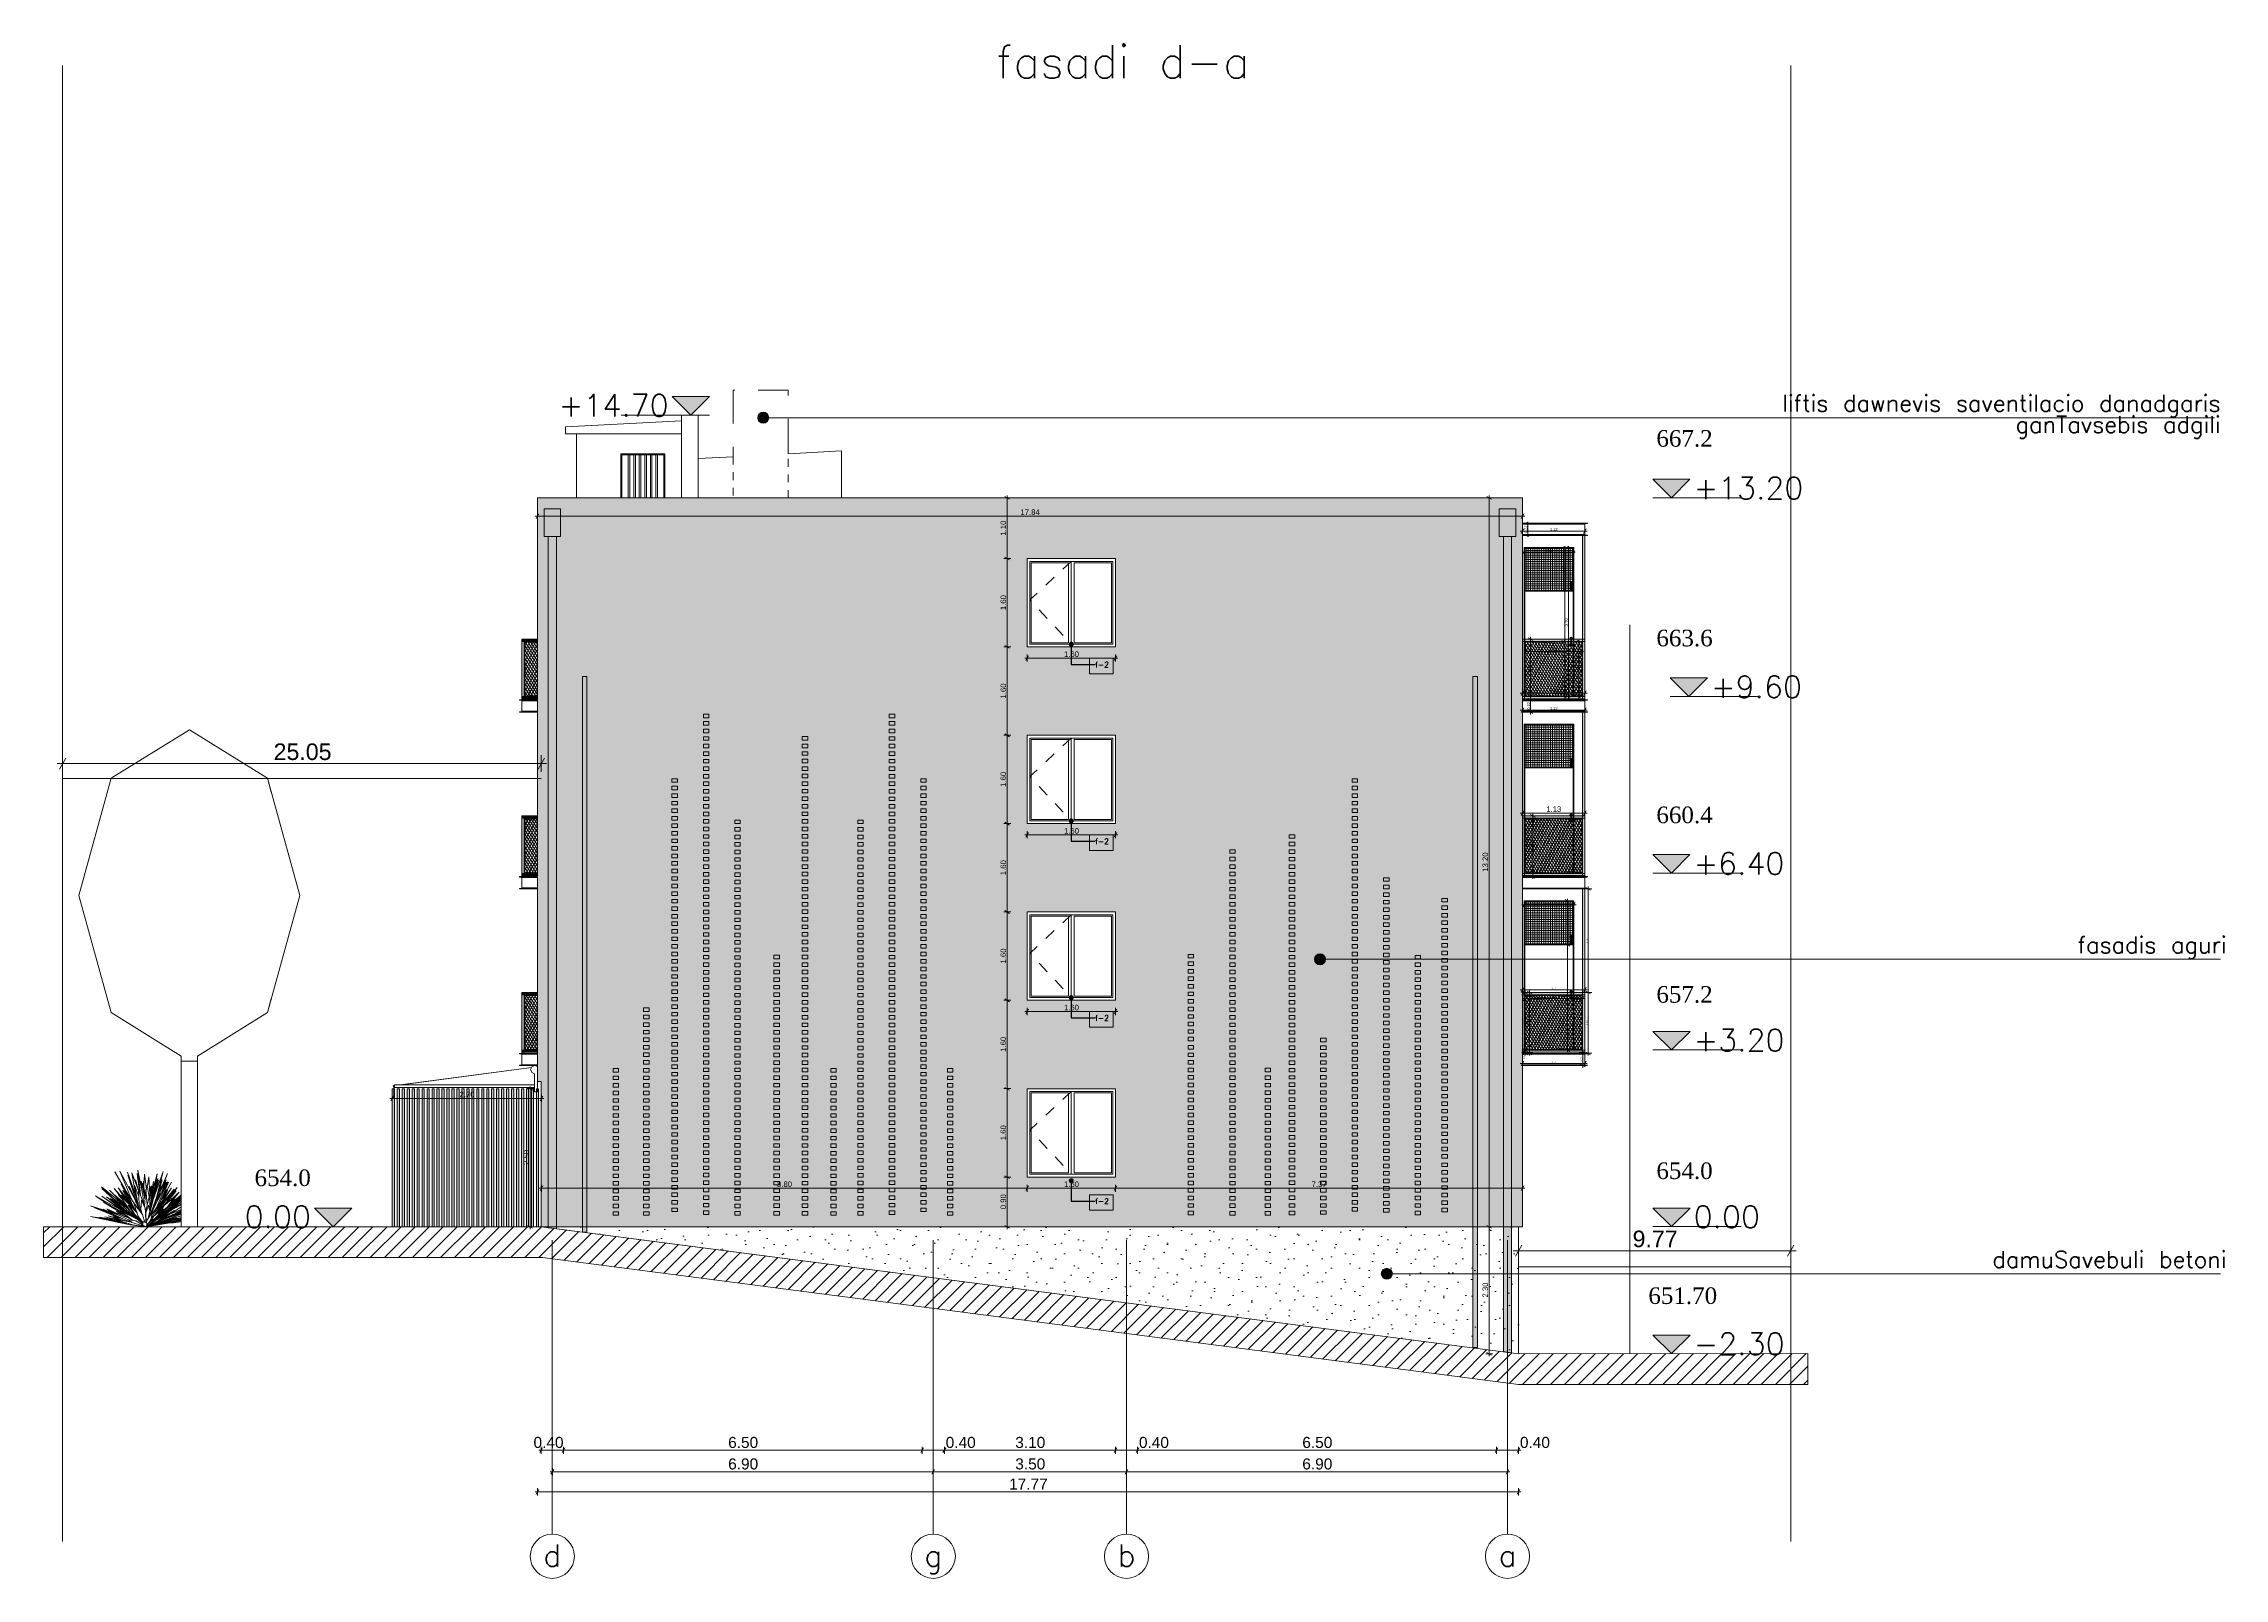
# Model space of a CAD drawing. Header units: millimetres. Extents: x 475616349 to 476941521, y 4620115302 to 4621446928.
# Drawn here: x 476652445 to 476691942, y 4620466472 to 4620494268 of the extents above; entities that cross this region are included whole.
import ezdxf

# ---------------------------------------------------------------- set-up
doc = ezdxf.new("R2010")
doc.units = ezdxf.units.MM
doc.header["$MEASUREMENT"] = 0
doc.set_wipeout_variables(frame=1)
for name, pattern in [('Dashed', [423.333333, 211.666667, -211.666667]), ('Long Dashed', [1058.333302, 634.99999, -423.333311]), ('Small Dashed', [282.222222, 141.111111, -141.111111]), ('Wipeout_Contour', [1000, 0, -1000])]:
    doc.linetypes.add(name, pattern=pattern)
for name, color, linetype, lineweight in [('0_Pen_No__1_Pen_No__250', 7, 'Continuous', 0), ('0_Pen_No__250_Pen_No__142', 142, 'Continuous', 0), ('0_Pen_No__250_Pen_No__255', 255, 'Continuous', 0), ('0_Pen_No__250_Pen_No__7', 7, 'Continuous', 0), ('0_Pen_No__42_Pen_No__250_Pen_No__144', 144, 'Continuous', 0), ('0_Pen_No__7_Pen_No__250', 7, 'Continuous', 0), ('0_Pen_No__7_Pen_No__7', 7, 'Continuous', 0), ('2D Drafting - General_Pen_No__7_Pen_No__250', 7, 'Continuous', 0), ('2D Drafting - General_Pen_No__7_Pen_No__7', 7, 'Continuous', 0), ('a-iataki_Pen_No__5_Pen_No__5_Pen_No__142', 142, 'Continuous', 0), ('Annotation - Text_Pen_No__7_Pen_No__7_Pen_No__142', 142, 'Continuous', 0), ('Annotation - Text_Pen_No__7_Pen_No__7_Pen_No__4', 7, 'Continuous', 0), ('New_2D Drafting - General_Pen_No__1_Pen_No__253', 252, 'Continuous', 0), ('New_2D Drafting - General_Pen_No__1_Pen_No__4', 7, 'Continuous', 0), ('New_2D Drafting - General_Pen_No__250', 7, 'Continuous', 0), ('New_2D Drafting - General_Pen_No__2_Pen_No__250', 7, 'Continuous', 0), ('New_2D Drafting - General_Pen_No__30_Pen_No__9_Pen_No__9_Pen_No__255', 255, 'Continuous', 0), ('New_2D Drafting - General_Pen_No__30_Pen_No__9_Pen_No__9_Pen_No__42', 250, 'Continuous', 0), ('New_2D Drafting - General_Pen_No__30_Pen_No__9_Pen_No__9_Pen_No__7', 7, 'Continuous', 0), ('New_2D Drafting - General_Pen_No__4', 7, 'Continuous', 0), ('New_2D Drafting - General_Pen_No__7', 7, 'Continuous', 0), ('New_Interior - Furniture _Pen_No__250', 7, 'Continuous', 0), ('New_Interior - Furniture _Pen_No__7', 7, 'Continuous', 0), ('New_New_piketebi_Pen_No__7_Pen_No__1', 1, 'Continuous', 0), ('New_shenobebi_Pen_No__7', 7, 'Continuous', 0), ('New_Structural - Bearing_Pen_No__1', 1, 'Continuous', 0), ('New_Structural - Bearing_Pen_No__250', 7, 'Continuous', 0), ('New_Structural - Bearing_Pen_No__6', 6, 'Continuous', 0), ('New_Structural - Bearing_Pen_No__7', 7, 'Continuous', 0), ('New_zoma_Pen_No__4', 7, 'Continuous', 0), ('New_zoma_Pen_No__5', 5, 'Continuous', 0), ('New_zoma_Pen_No__7', 7, 'Continuous', 0), ('Structural - Bearing_Pen_No__7', 7, 'Continuous', 0), ('Structural - Bearing_Pen_No__7_Pen_No__7_Pen_No__250', 7, 'Continuous', 0), ('zoma_Pen_No__1', 1, 'Continuous', 0), ('zoma_Pen_No__142', 142, 'Continuous', 0), ('zoma_Pen_No__1_Pen_No__142', 142, 'Continuous', 0), ('zoma_Pen_No__5_Pen_No__142', 142, 'Continuous', 0), ('zoma_Pen_No__5_Pen_No__144', 144, 'Continuous', 0)]:
    doc.layers.add(name, color=color, linetype=linetype, lineweight=lineweight)
doc.layers.add('New_2D Drafting - General_Pen_No__254', color=7, linetype='Continuous', lineweight=0, true_color=0xcccccc)
doc.layers.add('New_2D Drafting - General_Pen_No__30_Pen_No__9_Pen_No__9_Pen_No__254', color=7, linetype='Continuous', lineweight=0, true_color=0xcccccc)
for name, color, linetype in [('New_Interior - Furniture', 7, 'Continuous'), ('New_zoma', 7, 'Continuous'), ('zoma', 7, 'Continuous'), ('zoma_Pen_No__5', 7, 'Continuous')]:
    doc.layers.add(name, color=color, linetype=linetype)
doc.styles.add('GENERATED_STYLE_1', font='arial.ttf')
doc.styles.add('GENERATED_STYLE_2', font='arial.ttf')
doc.styles.add('GENERATED_STYLE_8', font='times.ttf')
doc.linetypes.add('Break', pattern='A,0,[1,бѓЎбѓђбѓ®бѓљбѓ\x98бѓ\x98 #13 nika1.Shx,S=15.679026,R=0,X=0,Y=0],-1975.557214,0', length=1975.557214)
doc.dimstyles.new('GENERATED_STYLE__1', dxfattribs={"dimtxt": 200, "dimasz": 64.421331, "dimexe": 0.18, "dimexo": 3, "dimgap": 0.09, "dimtad": 1, "dimtih": 1, "dimtoh": 1, "dimlfac": 0.001, "dimzin": 0, "dimdsep": 46, "dimtxsty": 'GENERATED_STYLE_2', "dimblk": 'ARROWHEAD_2', "dimblk1": 'ARROWHEAD_2', "dimblk2": 'ARROWHEAD_2', "dimcen": 0.09, "dimclrd": 142, "dimclre": 142, "dimclrt": 142, "dimadec": 0, "dimazin": 0, "dimtfac": 1, "dimtdec": 4, "dimtmove": 0, "dimatfit": 3, "dimfxl": 1, "dimtolj": 1, "dimtzin": 0, "dimarcsym": 0})
doc.dimstyles.new('GENERATED_STYLE__18', dxfattribs={"dimtxt": 100, "dimasz": 64.421331, "dimexe": 0.18, "dimexo": 3, "dimgap": 0.09, "dimtad": 1, "dimtih": 1, "dimtoh": 1, "dimlfac": 0.001, "dimzin": 0, "dimdsep": 46, "dimtxsty": 'GENERATED_STYLE_1', "dimblk": 'ARROWHEAD_2', "dimblk1": 'ARROWHEAD_2', "dimblk2": 'ARROWHEAD_2', "dimcen": 0.09, "dimclrd": 7, "dimclre": 7, "dimclrt": 7, "dimadec": 0, "dimazin": 0, "dimtfac": 1, "dimtdec": 4, "dimtmove": 0, "dimatfit": 3, "dimfxl": 1, "dimtolj": 1, "dimtzin": 0, "dimarcsym": 0})
doc.dimstyles.new('GENERATED_STYLE__19', dxfattribs={"dimtxt": 100, "dimasz": 64.421331, "dimexe": 0.18, "dimexo": 3, "dimgap": 0.09, "dimtad": 1, "dimlfac": 0.001, "dimzin": 0, "dimdsep": 46, "dimtxsty": 'GENERATED_STYLE_1', "dimblk": 'ARROWHEAD_2', "dimblk1": 'ARROWHEAD_2', "dimblk2": 'ARROWHEAD_2', "dimcen": 0.09, "dimclrd": 7, "dimclre": 7, "dimclrt": 7, "dimadec": 0, "dimazin": 0, "dimtfac": 1, "dimtdec": 4, "dimtmove": 0, "dimatfit": 3, "dimfxl": 1, "dimtolj": 1, "dimtzin": 0, "dimarcsym": 0})
doc.dimstyles.new('GENERATED_STYLE__20', dxfattribs={"dimtxt": 50, "dimasz": 38, "dimexe": 0.18, "dimexo": 3, "dimgap": 0.09, "dimtad": 1, "dimlfac": 0.001, "dimzin": 0, "dimdsep": 46, "dimtxsty": 'GENERATED_STYLE_1', "dimblk": 'ARROWHEAD_2', "dimblk1": 'ARROWHEAD_2', "dimblk2": 'ARROWHEAD_2', "dimcen": 0.09, "dimclrd": 7, "dimclre": 7, "dimclrt": 7, "dimadec": 0, "dimazin": 0, "dimtfac": 1, "dimtdec": 4, "dimtmove": 0, "dimatfit": 3, "dimfxl": 1, "dimtolj": 1, "dimtzin": 0, "dimarcsym": 0})
doc.dimstyles.new('GENERATED_STYLE__22', dxfattribs={"dimtxt": 50, "dimasz": 64.421331, "dimexe": 0.18, "dimexo": 3, "dimgap": 0.09, "dimtad": 1, "dimtih": 1, "dimtoh": 1, "dimlfac": 0.001, "dimzin": 0, "dimdsep": 46, "dimtxsty": 'GENERATED_STYLE_1', "dimblk": 'ARROWHEAD_2', "dimblk1": 'ARROWHEAD_2', "dimblk2": 'ARROWHEAD_2', "dimcen": 0.09, "dimclrd": 7, "dimclre": 7, "dimclrt": 7, "dimadec": 0, "dimazin": 0, "dimtfac": 1, "dimtdec": 4, "dimtmove": 0, "dimatfit": 3, "dimfxl": 1, "dimtolj": 1, "dimtzin": 0, "dimarcsym": 0})
doc.dimstyles.new('GENERATED_STYLE__23', dxfattribs={"dimtxt": 30.000001, "dimasz": 64.421331, "dimexe": 0.18, "dimexo": 3, "dimgap": 0.09, "dimtad": 1, "dimtih": 1, "dimtoh": 1, "dimlfac": 0.001, "dimzin": 0, "dimdsep": 46, "dimtxsty": 'GENERATED_STYLE_1', "dimblk": 'ARROWHEAD_2', "dimblk1": 'ARROWHEAD_2', "dimblk2": 'ARROWHEAD_2', "dimcen": 0.09, "dimclrd": 5, "dimclre": 5, "dimclrt": 5, "dimadec": 0, "dimazin": 0, "dimtfac": 1, "dimtdec": 4, "dimtmove": 0, "dimatfit": 3, "dimfxl": 1, "dimtolj": 1, "dimtzin": 0, "dimarcsym": 0})
doc.dimstyles.new('GENERATED_STYLE__24', dxfattribs={"dimtxt": 50, "dimasz": 64.421331, "dimexe": 0.18, "dimexo": 3, "dimgap": 0.09, "dimtad": 1, "dimlfac": 0.001, "dimzin": 0, "dimdsep": 46, "dimtxsty": 'GENERATED_STYLE_1', "dimblk": 'ARROWHEAD_2', "dimblk1": 'ARROWHEAD_2', "dimblk2": 'ARROWHEAD_2', "dimcen": 0.09, "dimclrd": 7, "dimclre": 7, "dimclrt": 7, "dimadec": 0, "dimazin": 0, "dimtfac": 1, "dimtdec": 4, "dimtmove": 0, "dimatfit": 3, "dimfxl": 1, "dimtolj": 1, "dimtzin": 0, "dimarcsym": 0})
doc.dimstyles.new('GENERATED_STYLE__26', dxfattribs={"dimtxt": 50, "dimasz": 38, "dimexe": 0.18, "dimexo": 3, "dimgap": 0.09, "dimtad": 1, "dimtih": 1, "dimtoh": 1, "dimlfac": 0.001, "dimzin": 0, "dimdsep": 46, "dimtxsty": 'GENERATED_STYLE_1', "dimblk": 'ARROWHEAD_2', "dimblk1": 'ARROWHEAD_2', "dimblk2": 'ARROWHEAD_2', "dimcen": 0.09, "dimclrd": 7, "dimclre": 7, "dimclrt": 7, "dimadec": 0, "dimazin": 0, "dimtfac": 1, "dimtdec": 4, "dimtmove": 0, "dimatfit": 3, "dimfxl": 1, "dimtolj": 1, "dimtzin": 0, "dimarcsym": 0})
doc.dimstyles.new('GENERATED_STYLE__3', dxfattribs={"dimtxt": 200, "dimasz": 64.421331, "dimexe": 0.18, "dimexo": 3, "dimgap": 0.09, "dimtad": 1, "dimtih": 1, "dimtoh": 1, "dimlfac": 0.001, "dimzin": 0, "dimdsep": 46, "dimtxsty": 'GENERATED_STYLE_2', "dimblk": 'ARROWHEAD_2', "dimblk1": 'ARROWHEAD_2', "dimblk2": 'ARROWHEAD_2', "dimcen": 0.09, "dimclrd": 142, "dimclre": 142, "dimclrt": 142, "dimadec": 0, "dimazin": 0, "dimtfac": 1, "dimtdec": 4, "dimtmove": 2, "dimatfit": 3, "dimfxl": 1, "dimtolj": 1, "dimtzin": 0, "dimarcsym": 0})
doc.dimstyles.new('GENERATED_STYLE__4', dxfattribs={"dimtxt": 300, "dimasz": 152, "dimexe": 0.18, "dimexo": 3, "dimgap": 0.09, "dimtad": 1, "dimtih": 1, "dimtoh": 1, "dimlfac": 0.001, "dimzin": 0, "dimdsep": 46, "dimtxsty": 'GENERATED_STYLE_2', "dimblk": 'ARROWHEAD_2', "dimblk1": 'ARROWHEAD_2', "dimblk2": 'ARROWHEAD_2', "dimcen": 0.09, "dimclrd": 1, "dimclre": 1, "dimclrt": 1, "dimadec": 0, "dimazin": 0, "dimtfac": 1, "dimtdec": 4, "dimtmove": 0, "dimatfit": 3, "dimfxl": 1, "dimtolj": 1, "dimtzin": 0, "dimarcsym": 0})
doc.dimstyles.new('GENERATED_STYLE__44', dxfattribs={"dimtxt": 30.000001, "dimasz": 64.421331, "dimexe": 0.18, "dimexo": 3, "dimgap": 0.09, "dimtad": 1, "dimlfac": 0.001, "dimzin": 0, "dimdsep": 46, "dimtxsty": 'GENERATED_STYLE_1', "dimblk": 'ARROWHEAD_2', "dimblk1": 'ARROWHEAD_2', "dimblk2": 'ARROWHEAD_2', "dimcen": 0.09, "dimclrd": 5, "dimclre": 5, "dimclrt": 5, "dimadec": 0, "dimazin": 0, "dimtfac": 1, "dimtdec": 4, "dimtmove": 0, "dimatfit": 3, "dimfxl": 1, "dimtolj": 1, "dimtzin": 0, "dimarcsym": 0})
doc.dimstyles.new('GENERATED_STYLE__48', dxfattribs={"dimtxt": 0.18, "dimasz": 182.4, "dimexe": 0.18, "dimexo": 0.0625, "dimgap": 0.09, "dimtad": 0, "dimtih": 1, "dimtoh": 1, "dimdec": 4, "dimzin": 0, "dimdsep": 46, "dimcen": 0.09, "dimadec": 0, "dimazin": 0, "dimtfac": 1, "dimtdec": 4, "dimtmove": 0, "dimatfit": 3, "dimldrblk": 'ARROWHEAD_11', "dimfxl": 1, "dimtolj": 1, "dimtzin": 0, "dimarcsym": 0})
pattern_1 = [(0, (476577134.07, 4620325125.74), (0, 40), []), (90, (476577134.07, 4620325125.74), (-40, 0), [])]
pattern_2 = [(60, (476577134.07, 4620325125.74), (-38.971143, 22.5), []), (122.833095, (476577134.07, 4620325125.74), (36.80608, 18.75), [])]

# ---------------------------------------------------------------- blocks, each defined once
blk = doc.blocks.new('*D188', base_point=(476577134, 4620325126))
at = {"layer": 'zoma_Pen_No__142', "color": 142, "linetype": 'Continuous', "lineweight": 0, "transparency": 16777216}
for p, q in [((476672034, 4620468360), (476672083, 4620468444)), ((476672059, 4620468466), (476672059, 4620468338)), ((476678958, 4620468402), (476672059, 4620468402)), ((476678934, 4620468360), (476678983, 4620468444)), ((476678958, 4620468466), (476678958, 4620468338)), ((476679000, 4620468402), (476678958, 4620468402))]:
    blk.add_line(p, q, dxfattribs=at)
at = {"layer": 'zoma_Pen_No__142', "color": 142, "lineweight": 0, "transparency": 16777216, "insert": (476675242, 4620468442), "char_height": 200, "attachment_point": 7, "style": 'GENERATED_STYLE_2'}
blk.add_mtext('\\A1;{\\pql;\\fArial CYR|b0|i0|c204|p34;6.90}', dxfattribs=at)
blk = doc.blocks.new('ARROWHEAD_2')
at = {"color": 0, "linetype": 'Continuous', "lineweight": 0}
for p, q in [((0, 0), (-1, 0)), ((-0.38, -0.66), (0.38, 0.66))]:
    blk.add_line(p, q, dxfattribs=at)
blk = doc.blocks.new('*D189', base_point=(476577134, 4620325126))
at = {"layer": 'zoma_Pen_No__142', "color": 142, "linetype": 'Continuous', "lineweight": 0, "transparency": 16777216}
for p, q in [((476668534, 4620468360), (476668583, 4620468444)), ((476668559, 4620468466), (476668559, 4620468338)), ((476672059, 4620468402), (476668559, 4620468402)), ((476672034, 4620468360), (476672083, 4620468444)), ((476672059, 4620468466), (476672059, 4620468338))]:
    blk.add_line(p, q, dxfattribs=at)
at = {"layer": 'zoma_Pen_No__142', "color": 142, "lineweight": 0, "transparency": 16777216, "insert": (476670043, 4620468442), "char_height": 200, "attachment_point": 7, "style": 'GENERATED_STYLE_2'}
blk.add_mtext('\\A1;{\\pql;\\fArial CYR|b0|i0|c204|p34;3.50}', dxfattribs=at)
blk = doc.blocks.new('*D190', base_point=(476577134, 4620325126))
at = {"layer": 'zoma_Pen_No__142', "color": 142, "linetype": 'Continuous', "lineweight": 0, "transparency": 16777216}
for p, q in [((476661659, 4620468402), (476661617, 4620468402)), ((476661683, 4620468444), (476661634, 4620468360)), ((476661659, 4620468466), (476661659, 4620468338)), ((476668559, 4620468402), (476661659, 4620468402)), ((476668534, 4620468360), (476668583, 4620468444)), ((476668559, 4620468466), (476668559, 4620468338))]:
    blk.add_line(p, q, dxfattribs=at)
at = {"layer": 'zoma_Pen_No__142', "color": 142, "lineweight": 0, "transparency": 16777216, "insert": (476664843, 4620468442), "char_height": 200, "attachment_point": 7, "style": 'GENERATED_STYLE_2'}
blk.add_mtext('\\A1;{\\pql;\\fArial CYR|b0|i0|c204|p34;6.90}', dxfattribs=at)
blk = doc.blocks.new('*D191', base_point=(476577134, 4620325126))
at = {"layer": 'zoma_Pen_No__142', "color": 142, "linetype": 'Continuous', "lineweight": 0, "transparency": 16777216}
for p, q in [((476678734, 4620468749), (476678783, 4620468834)), ((476678758, 4620468855), (476678758, 4620468728)), ((476679158, 4620468791), (476678758, 4620468791)), ((476679134, 4620468749), (476679183, 4620468834)), ((476679158, 4620468855), (476679158, 4620468728)), ((476679200, 4620468791), (476679158, 4620468791))]:
    blk.add_line(p, q, dxfattribs=at)
at = {"layer": 'zoma_Pen_No__142', "color": 142, "lineweight": 0, "transparency": 16777216, "insert": (476679183, 4620468831), "char_height": 200, "attachment_point": 7, "style": 'GENERATED_STYLE_2'}
blk.add_mtext('\\A1;{\\pql;\\fArial CYR|b0|i0|c204|p34;0.40}', dxfattribs=at)
blk = doc.blocks.new('*D192', base_point=(476577134, 4620325126))
at = {"layer": 'zoma_Pen_No__142', "color": 142, "linetype": 'Continuous', "lineweight": 0, "transparency": 16777216}
for p, q in [((476672234, 4620468749), (476672283, 4620468834)), ((476672259, 4620468855), (476672259, 4620468728)), ((476678758, 4620468791), (476672259, 4620468791)), ((476678734, 4620468749), (476678783, 4620468834)), ((476678758, 4620468855), (476678758, 4620468728))]:
    blk.add_line(p, q, dxfattribs=at)
at = {"layer": 'zoma_Pen_No__142', "color": 142, "lineweight": 0, "transparency": 16777216, "char_height": 200, "attachment_point": 7, "style": 'GENERATED_STYLE_2'}
for s, insert in [('\\A1;{\\pql;\\fArial CYR|b0|i0|c204|p34;0.40}', (476672283, 4620468831)), ('\\A1;{\\pql;\\fArial CYR|b0|i0|c204|p34;6.50}', (476675242, 4620468831))]:
    blk.add_mtext(s, dxfattribs=dict(at, insert=insert))
blk = doc.blocks.new('*D193', base_point=(476577134, 4620325126))
at = {"layer": 'zoma_Pen_No__142', "color": 142, "linetype": 'Continuous', "lineweight": 0, "transparency": 16777216}
for p, q in [((476671835, 4620468749), (476671884, 4620468834)), ((476671859, 4620468855), (476671859, 4620468728)), ((476672259, 4620468791), (476671859, 4620468791)), ((476672234, 4620468749), (476672283, 4620468834)), ((476672259, 4620468855), (476672259, 4620468728))]:
    blk.add_line(p, q, dxfattribs=at)
blk = doc.blocks.new('*D194', base_point=(476577134, 4620325126))
at = {"layer": 'zoma_Pen_No__142', "color": 142, "linetype": 'Continuous', "lineweight": 0, "transparency": 16777216}
for p, q in [((476668734, 4620468749), (476668783, 4620468834)), ((476668759, 4620468855), (476668759, 4620468728)), ((476671859, 4620468791), (476668759, 4620468791)), ((476671835, 4620468749), (476671884, 4620468834)), ((476671859, 4620468855), (476671859, 4620468728))]:
    blk.add_line(p, q, dxfattribs=at)
at = {"layer": 'zoma_Pen_No__142', "color": 142, "lineweight": 0, "transparency": 16777216, "char_height": 200, "attachment_point": 7, "style": 'GENERATED_STYLE_2'}
for s, insert in [('\\A1;{\\pql;\\fArial CYR|b0|i0|c204|p34;0.40}', (476668783, 4620468831)), ('\\A1;{\\pql;\\fArial CYR|b0|i0|c204|p34;3.10}', (476670043, 4620468831))]:
    blk.add_mtext(s, dxfattribs=dict(at, insert=insert))
blk = doc.blocks.new('*D195', base_point=(476577134, 4620325126))
at = {"layer": 'zoma_Pen_No__142', "color": 142, "linetype": 'Continuous', "lineweight": 0, "transparency": 16777216}
for p, q in [((476668334, 4620468749), (476668383, 4620468834)), ((476668359, 4620468855), (476668359, 4620468728)), ((476668759, 4620468791), (476668359, 4620468791)), ((476668734, 4620468749), (476668783, 4620468834)), ((476668759, 4620468855), (476668759, 4620468728))]:
    blk.add_line(p, q, dxfattribs=at)
blk = doc.blocks.new('*D196', base_point=(476577134, 4620325126))
at = {"layer": 'zoma_Pen_No__142', "color": 142, "linetype": 'Continuous', "lineweight": 0, "transparency": 16777216}
for p, q in [((476661834, 4620468749), (476661883, 4620468834)), ((476661859, 4620468855), (476661859, 4620468728)), ((476668359, 4620468791), (476661859, 4620468791)), ((476668334, 4620468749), (476668383, 4620468834)), ((476668359, 4620468855), (476668359, 4620468728))]:
    blk.add_line(p, q, dxfattribs=at)
at = {"layer": 'zoma_Pen_No__142', "color": 142, "lineweight": 0, "transparency": 16777216, "insert": (476664843, 4620468831), "char_height": 200, "attachment_point": 7, "style": 'GENERATED_STYLE_2'}
blk.add_mtext('\\A1;{\\pql;\\fArial CYR|b0|i0|c204|p34;6.50}', dxfattribs=at)
blk = doc.blocks.new('*D197', base_point=(476577134, 4620325126))
at = {"layer": 'zoma_Pen_No__142', "color": 142, "linetype": 'Continuous', "lineweight": 0, "transparency": 16777216}
for p, q in [((476661459, 4620468791), (476661417, 4620468791)), ((476661483, 4620468834), (476661434, 4620468749)), ((476661459, 4620468855), (476661459, 4620468728)), ((476661859, 4620468791), (476661459, 4620468791)), ((476661834, 4620468749), (476661883, 4620468834)), ((476661859, 4620468855), (476661859, 4620468728))]:
    blk.add_line(p, q, dxfattribs=at)
at = {"layer": 'zoma_Pen_No__142', "color": 142, "lineweight": 0, "transparency": 16777216, "insert": (476661318, 4620468831), "char_height": 200, "attachment_point": 7, "style": 'GENERATED_STYLE_2'}
blk.add_mtext('\\A1;{\\pql;\\fArial CYR|b0|i0|c204|p34;0.40}', dxfattribs=at)
blk = doc.blocks.new('*D198', base_point=(476577134, 4620325126))
at = {"layer": 'zoma_Pen_No__1', "color": 1, "linetype": 'Continuous', "lineweight": 0, "transparency": 16777216}
for p, q in [((476652847, 4620481329), (476652732, 4620481129)), ((476652789, 4620481379), (476652789, 4620481079)), ((476661401, 4620481129), (476661516, 4620481329)), ((476661459, 4620481379), (476661459, 4620481079)), ((476652789, 4620481229), (476652692, 4620481229)), ((476661459, 4620481229), (476652789, 4620481229)), ((476661556, 4620481229), (476661459, 4620481229))]:
    blk.add_line(p, q, dxfattribs=at)
at = {"layer": 'zoma_Pen_No__1', "color": 1, "lineweight": 0, "transparency": 16777216, "insert": (476656611, 4620481289), "char_height": 300, "attachment_point": 7, "style": 'GENERATED_STYLE_2'}
blk.add_mtext('\\A1;{\\pql;\\fArial CYR|b0|i0|c204|p34;25.05}', dxfattribs=at)
blk = doc.blocks.new('*D199', base_point=(476577134, 4620325126))
at = {"layer": 'zoma_Pen_No__142', "color": 142, "linetype": 'Continuous', "lineweight": 0, "transparency": 16777216}
for p, q in [((476661347, 4620468039), (476661388, 4620468039)), ((476661413, 4620468081), (476661364, 4620467997)), ((476661388, 4620467975), (476661388, 4620468103)), ((476661388, 4620468039), (476679158, 4620468039)), ((476679134, 4620467997), (476679183, 4620468081)), ((476679158, 4620467975), (476679158, 4620468103)), ((476679158, 4620468039), (476679200, 4620468039))]:
    blk.add_line(p, q, dxfattribs=at)
at = {"layer": 'zoma_Pen_No__142', "color": 142, "lineweight": 0, "transparency": 16777216, "insert": (476669931, 4620468079), "char_height": 200, "attachment_point": 7, "style": 'GENERATED_STYLE_2'}
blk.add_mtext('\\A1;{\\pql;\\fArial CYR|b0|i0|c204|p34;17.77}', dxfattribs=at)
blk = doc.blocks.new('*D244', base_point=(476577134, 4620325126))
at = {"layer": 'zoma_Pen_No__1', "color": 1, "linetype": 'Continuous', "lineweight": 0, "transparency": 16777216}
for p, q in [((476679061, 4620472406), (476679158, 4620472406)), ((476679216, 4620472506), (476679101, 4620472306)), ((476679158, 4620472256), (476679158, 4620472556)), ((476679158, 4620472406), (476684088, 4620472406)), ((476684031, 4620472306), (476684146, 4620472506)), ((476684088, 4620472256), (476684088, 4620472556)), ((476684088, 4620472406), (476684186, 4620472406))]:
    blk.add_line(p, q, dxfattribs=at)
at = {"layer": 'zoma_Pen_No__1', "color": 1, "lineweight": 0, "transparency": 16777216, "insert": (476681224, 4620472466), "char_height": 300, "attachment_point": 7, "style": 'GENERATED_STYLE_2'}
blk.add_mtext('\\A1;{\\pql;\\fArial CYR|b0|i0|c204|p34;9.77}', dxfattribs=at)
blk = doc.blocks.new('*D1077', base_point=(476577134, 4620325126))
at = {"layer": 'New_zoma_Pen_No__4', "color": 7, "linetype": 'Continuous', "lineweight": 0, "transparency": 16777216}
for p, q in [((476669961, 4620473741), (476669834, 4620473741)), ((476669855, 4620473765), (476669940, 4620473716)), ((476669898, 4620472841), (476669898, 4620473741)), ((476669961, 4620472841), (476669834, 4620472841)), ((476669855, 4620472865), (476669940, 4620472816)), ((476669898, 4620472799), (476669898, 4620472841))]:
    blk.add_line(p, q, dxfattribs=at)
at = {"layer": 'New_zoma_Pen_No__7', "color": 7, "lineweight": 0, "transparency": 16777216, "insert": (476669878, 4620473158), "char_height": 100, "attachment_point": 7, "rotation": 90, "style": 'GENERATED_STYLE_1'}
blk.add_mtext('\\A1;{\\pql;\\fArial|b0|i0|c0|p34;0.90}', dxfattribs=at)
blk = doc.blocks.new('*D1078', base_point=(476577134, 4620325126))
at = {"layer": 'New_zoma_Pen_No__4', "color": 7, "linetype": 'Continuous', "lineweight": 0, "transparency": 16777216}
for p, q in [((476669961, 4620475341), (476669834, 4620475341)), ((476669855, 4620475365), (476669940, 4620475316)), ((476669898, 4620473741), (476669898, 4620475341)), ((476669961, 4620473741), (476669834, 4620473741)), ((476669855, 4620473765), (476669940, 4620473716))]:
    blk.add_line(p, q, dxfattribs=at)
at = {"layer": 'New_zoma_Pen_No__7', "color": 7, "lineweight": 0, "transparency": 16777216, "insert": (476669878, 4620474408), "char_height": 100, "attachment_point": 7, "rotation": 90, "style": 'GENERATED_STYLE_1'}
blk.add_mtext('\\A1;{\\pql;\\fArial|b0|i0|c0|p34;1.60}', dxfattribs=at)
blk = doc.blocks.new('*D1079', base_point=(476577134, 4620325126))
at = {"layer": 'New_zoma_Pen_No__4', "color": 7, "linetype": 'Continuous', "lineweight": 0, "transparency": 16777216}
for p, q in [((476669855, 4620476965), (476669940, 4620476916)), ((476669961, 4620476941), (476669834, 4620476941)), ((476669898, 4620475341), (476669898, 4620476941)), ((476669961, 4620475341), (476669834, 4620475341)), ((476669855, 4620475365), (476669940, 4620475316))]:
    blk.add_line(p, q, dxfattribs=at)
at = {"layer": 'New_zoma_Pen_No__7', "color": 7, "lineweight": 0, "transparency": 16777216, "insert": (476669878, 4620476008), "char_height": 100, "attachment_point": 7, "rotation": 90, "style": 'GENERATED_STYLE_1'}
blk.add_mtext('\\A1;{\\pql;\\fArial|b0|i0|c0|p34;1.60}', dxfattribs=at)
blk = doc.blocks.new('*D1080', base_point=(476577134, 4620325126))
at = {"layer": 'New_zoma_Pen_No__4', "color": 7, "linetype": 'Continuous', "lineweight": 0, "transparency": 16777216}
for p, q in [((476669855, 4620478565), (476669940, 4620478516)), ((476669961, 4620478541), (476669834, 4620478541)), ((476669898, 4620476941), (476669898, 4620478541)), ((476669855, 4620476965), (476669940, 4620476916)), ((476669961, 4620476941), (476669834, 4620476941))]:
    blk.add_line(p, q, dxfattribs=at)
at = {"layer": 'New_zoma_Pen_No__7', "color": 7, "lineweight": 0, "transparency": 16777216, "insert": (476669878, 4620477608), "char_height": 100, "attachment_point": 7, "rotation": 90, "style": 'GENERATED_STYLE_1'}
blk.add_mtext('\\A1;{\\pql;\\fArial|b0|i0|c0|p34;1.60}', dxfattribs=at)
blk = doc.blocks.new('*D1081', base_point=(476577134, 4620325126))
at = {"layer": 'New_zoma_Pen_No__4', "color": 7, "linetype": 'Continuous', "lineweight": 0, "transparency": 16777216}
for p, q in [((476669961, 4620480141), (476669834, 4620480141)), ((476669855, 4620480165), (476669940, 4620480116)), ((476669898, 4620478541), (476669898, 4620480141)), ((476669855, 4620478565), (476669940, 4620478516)), ((476669961, 4620478541), (476669834, 4620478541))]:
    blk.add_line(p, q, dxfattribs=at)
at = {"layer": 'New_zoma_Pen_No__7', "color": 7, "lineweight": 0, "transparency": 16777216, "insert": (476669878, 4620479208), "char_height": 100, "attachment_point": 7, "rotation": 90, "style": 'GENERATED_STYLE_1'}
blk.add_mtext('\\A1;{\\pql;\\fArial|b0|i0|c0|p34;1.60}', dxfattribs=at)
blk = doc.blocks.new('*D1082', base_point=(476577134, 4620325126))
at = {"layer": 'New_zoma_Pen_No__4', "color": 7, "linetype": 'Continuous', "lineweight": 0, "transparency": 16777216}
for p, q in [((476669961, 4620481741), (476669834, 4620481741)), ((476669855, 4620481765), (476669940, 4620481716)), ((476669898, 4620480141), (476669898, 4620481741)), ((476669961, 4620480141), (476669834, 4620480141)), ((476669855, 4620480165), (476669940, 4620480116))]:
    blk.add_line(p, q, dxfattribs=at)
at = {"layer": 'New_zoma_Pen_No__7', "color": 7, "lineweight": 0, "transparency": 16777216, "insert": (476669878, 4620480808), "char_height": 100, "attachment_point": 7, "rotation": 90, "style": 'GENERATED_STYLE_1'}
blk.add_mtext('\\A1;{\\pql;\\fArial|b0|i0|c0|p34;1.60}', dxfattribs=at)
blk = doc.blocks.new('*D1083', base_point=(476577134, 4620325126))
at = {"layer": 'New_zoma_Pen_No__4', "color": 7, "linetype": 'Continuous', "lineweight": 0, "transparency": 16777216}
for p, q in [((476669961, 4620483341), (476669834, 4620483341)), ((476669855, 4620483365), (476669940, 4620483316)), ((476669898, 4620481741), (476669898, 4620483341)), ((476669961, 4620481741), (476669834, 4620481741)), ((476669855, 4620481765), (476669940, 4620481716))]:
    blk.add_line(p, q, dxfattribs=at)
at = {"layer": 'New_zoma_Pen_No__7', "color": 7, "lineweight": 0, "transparency": 16777216, "insert": (476669878, 4620482408), "char_height": 100, "attachment_point": 7, "rotation": 90, "style": 'GENERATED_STYLE_1'}
blk.add_mtext('\\A1;{\\pql;\\fArial|b0|i0|c0|p34;1.60}', dxfattribs=at)
blk = doc.blocks.new('*D1084', base_point=(476577134, 4620325126))
at = {"layer": 'New_zoma_Pen_No__4', "color": 7, "linetype": 'Continuous', "lineweight": 0, "transparency": 16777216}
for p, q in [((476669961, 4620484941), (476669834, 4620484941)), ((476669855, 4620484965), (476669940, 4620484916)), ((476669898, 4620483341), (476669898, 4620484941)), ((476669961, 4620483341), (476669834, 4620483341)), ((476669855, 4620483365), (476669940, 4620483316))]:
    blk.add_line(p, q, dxfattribs=at)
at = {"layer": 'New_zoma_Pen_No__7', "color": 7, "lineweight": 0, "transparency": 16777216, "insert": (476669878, 4620484008), "char_height": 100, "attachment_point": 7, "rotation": 90, "style": 'GENERATED_STYLE_1'}
blk.add_mtext('\\A1;{\\pql;\\fArial|b0|i0|c0|p34;1.60}', dxfattribs=at)
blk = doc.blocks.new('*D1085', base_point=(476577134, 4620325126))
at = {"layer": 'New_zoma_Pen_No__4', "color": 7, "linetype": 'Continuous', "lineweight": 0, "transparency": 16777216}
for p, q in [((476669940, 4620486016), (476669855, 4620486065)), ((476669898, 4620486040), (476669898, 4620486082)), ((476669961, 4620486040), (476669834, 4620486040)), ((476669898, 4620484941), (476669898, 4620486040)), ((476669961, 4620484941), (476669834, 4620484941)), ((476669855, 4620484965), (476669940, 4620484916))]:
    blk.add_line(p, q, dxfattribs=at)
at = {"layer": 'New_zoma_Pen_No__7', "color": 7, "lineweight": 0, "transparency": 16777216, "insert": (476669878, 4620485358), "char_height": 100, "attachment_point": 7, "rotation": 90, "style": 'GENERATED_STYLE_1'}
blk.add_mtext('\\A1;{\\pql;\\fArial|b0|i0|c0|p34;1.10}', dxfattribs=at)
blk = doc.blocks.new('*D1086', base_point=(476577134, 4620325126))
at = {"layer": 'New_zoma_Pen_No__4', "color": 7, "linetype": 'Continuous', "lineweight": 0, "transparency": 16777216}
for p, q in [((476661422, 4620473539), (476661463, 4620473539)), ((476661488, 4620473581), (476661439, 4620473496)), ((476661463, 4620473475), (476661463, 4620473602)), ((476661463, 4620473539), (476670259, 4620473539)), ((476670283, 4620473581), (476670234, 4620473496)), ((476670259, 4620473475), (476670259, 4620473602))]:
    blk.add_line(p, q, dxfattribs=at)
at = {"layer": 'New_zoma_Pen_No__7', "color": 7, "lineweight": 0, "transparency": 16777216, "insert": (476665728, 4620473559), "char_height": 100, "attachment_point": 7, "style": 'GENERATED_STYLE_1'}
blk.add_mtext('\\A1;{\\pql;\\fArial|b0|i0|c0|p34;8.80}', dxfattribs=at)
blk = doc.blocks.new('*D1087', base_point=(476577134, 4620325126))
at = {"layer": 'New_zoma_Pen_No__4', "color": 7, "linetype": 'Continuous', "lineweight": 0, "transparency": 16777216}
for p, q in [((476670283, 4620473581), (476670234, 4620473496)), ((476670259, 4620473475), (476670259, 4620473602)), ((476670259, 4620473539), (476671859, 4620473539)), ((476671883, 4620473581), (476671834, 4620473496)), ((476671859, 4620473475), (476671859, 4620473602))]:
    blk.add_line(p, q, dxfattribs=at)
at = {"layer": 'New_zoma_Pen_No__7', "color": 7, "lineweight": 0, "transparency": 16777216, "insert": (476670925, 4620473559), "char_height": 100, "attachment_point": 7, "style": 'GENERATED_STYLE_1'}
blk.add_mtext('\\A1;{\\pql;\\fArial|b0|i0|c0|p34;1.60}', dxfattribs=at)
blk = doc.blocks.new('*D1088', base_point=(476577134, 4620325126))
at = {"layer": 'New_zoma_Pen_No__4', "color": 7, "linetype": 'Continuous', "lineweight": 0, "transparency": 16777216}
for p, q in [((476671883, 4620473581), (476671834, 4620473496)), ((476671859, 4620473475), (476671859, 4620473602)), ((476671859, 4620473539), (476679228, 4620473539)), ((476679204, 4620473496), (476679253, 4620473581)), ((476679228, 4620473475), (476679228, 4620473602)), ((476679228, 4620473539), (476679270, 4620473539))]:
    blk.add_line(p, q, dxfattribs=at)
at = {"layer": 'New_zoma_Pen_No__7', "color": 7, "lineweight": 0, "transparency": 16777216, "insert": (476675410, 4620473559), "char_height": 100, "attachment_point": 7, "style": 'GENERATED_STYLE_1'}
blk.add_mtext('\\A1;{\\pql;\\fArial|b0|i0|c0|p34;7.37}', dxfattribs=at)
blk = doc.blocks.new('*D1089', base_point=(476577134, 4620325126))
at = {"layer": 'New_zoma_Pen_No__4', "color": 7, "linetype": 'Continuous', "lineweight": 0, "transparency": 16777216}
for p, q in [((476670217, 4620476739), (476670259, 4620476739)), ((476670283, 4620476781), (476670234, 4620476696)), ((476670259, 4620476675), (476670259, 4620476802)), ((476670259, 4620476739), (476671859, 4620476739)), ((476671834, 4620476696), (476671883, 4620476781)), ((476671859, 4620476675), (476671859, 4620476802)), ((476671859, 4620476739), (476671900, 4620476739))]:
    blk.add_line(p, q, dxfattribs=at)
at = {"layer": 'New_zoma_Pen_No__7', "color": 7, "lineweight": 0, "transparency": 16777216, "insert": (476670925, 4620476759), "char_height": 100, "attachment_point": 7, "style": 'GENERATED_STYLE_1'}
blk.add_mtext('\\A1;{\\pql;\\fArial|b0|i0|c0|p34;1.60}', dxfattribs=at)
blk = doc.blocks.new('*D1090', base_point=(476577134, 4620325126))
at = {"layer": 'New_zoma_Pen_No__4', "color": 7, "linetype": 'Continuous', "lineweight": 0, "transparency": 16777216}
for p, q in [((476670217, 4620479939), (476670259, 4620479939)), ((476670283, 4620479981), (476670234, 4620479896)), ((476670259, 4620479875), (476670259, 4620480002)), ((476670259, 4620479939), (476671859, 4620479939)), ((476671834, 4620479896), (476671883, 4620479981)), ((476671859, 4620479875), (476671859, 4620480002)), ((476671859, 4620479939), (476671900, 4620479939))]:
    blk.add_line(p, q, dxfattribs=at)
at = {"layer": 'New_zoma_Pen_No__7', "color": 7, "lineweight": 0, "transparency": 16777216, "insert": (476670925, 4620479959), "char_height": 100, "attachment_point": 7, "style": 'GENERATED_STYLE_1'}
blk.add_mtext('\\A1;{\\pql;\\fArial|b0|i0|c0|p34;1.60}', dxfattribs=at)
blk = doc.blocks.new('*D1091', base_point=(476577134, 4620325126))
at = {"layer": 'New_zoma_Pen_No__4', "color": 7, "linetype": 'Continuous', "lineweight": 0, "transparency": 16777216}
for p, q in [((476670217, 4620483139), (476670259, 4620483139)), ((476670283, 4620483181), (476670234, 4620483096)), ((476670259, 4620483075), (476670259, 4620483202)), ((476670259, 4620483139), (476671859, 4620483139)), ((476671834, 4620483096), (476671883, 4620483181)), ((476671859, 4620483075), (476671859, 4620483202)), ((476671859, 4620483139), (476671900, 4620483139))]:
    blk.add_line(p, q, dxfattribs=at)
at = {"layer": 'New_zoma_Pen_No__7', "color": 7, "lineweight": 0, "transparency": 16777216, "insert": (476670925, 4620483159), "char_height": 100, "attachment_point": 7, "style": 'GENERATED_STYLE_1'}
blk.add_mtext('\\A1;{\\pql;\\fArial|b0|i0|c0|p34;1.60}', dxfattribs=at)
blk = doc.blocks.new('*D1092', base_point=(476577134, 4620325126))
at = {"layer": 'New_zoma_Pen_No__4', "color": 7, "linetype": 'Continuous', "lineweight": 0, "transparency": 16777216}
for p, q in [((476678690, 4620472841), (476678563, 4620472841)), ((476678584, 4620472865), (476678669, 4620472816)), ((476678627, 4620470541), (476678627, 4620472841)), ((476678690, 4620470541), (476678563, 4620470541)), ((476678584, 4620470565), (476678669, 4620470516)), ((476678627, 4620470499), (476678627, 4620470541))]:
    blk.add_line(p, q, dxfattribs=at)
at = {"layer": 'New_zoma_Pen_No__7', "color": 7, "lineweight": 0, "transparency": 16777216, "insert": (476678607, 4620471558), "char_height": 100, "attachment_point": 7, "rotation": 90, "style": 'GENERATED_STYLE_1'}
blk.add_mtext('\\A1;{\\pql;\\fArial|b0|i0|c0|p34;2.30}', dxfattribs=at)
blk = doc.blocks.new('*D1093', base_point=(476577134, 4620325126))
at = {"layer": 'New_zoma_Pen_No__4', "color": 7, "linetype": 'Continuous', "lineweight": 0, "transparency": 16777216}
for p, q in [((476678669, 4620486016), (476678584, 4620486065)), ((476678627, 4620486040), (476678627, 4620486082)), ((476678690, 4620486040), (476678563, 4620486040)), ((476678627, 4620472841), (476678627, 4620486040)), ((476678690, 4620472841), (476678563, 4620472841)), ((476678584, 4620472865), (476678669, 4620472816))]:
    blk.add_line(p, q, dxfattribs=at)
at = {"layer": 'New_zoma_Pen_No__7', "color": 7, "lineweight": 0, "transparency": 16777216, "insert": (476678607, 4620479270), "char_height": 100, "attachment_point": 7, "rotation": 90, "style": 'GENERATED_STYLE_1'}
blk.add_mtext('\\A1;{\\pql;\\fArial|b0|i0|c0|p34;13.20}', dxfattribs=at)
blk = doc.blocks.new('*D1094', base_point=(476577134, 4620325126))
at = {"layer": 'New_zoma_Pen_No__4', "color": 7, "linetype": 'Continuous', "lineweight": 0, "transparency": 16777216}
for p, q in [((476661347, 4620485711), (476661388, 4620485711)), ((476661413, 4620485753), (476661364, 4620485669)), ((476661388, 4620485647), (476661388, 4620485775)), ((476661388, 4620485711), (476679228, 4620485711)), ((476679204, 4620485669), (476679253, 4620485753)), ((476679228, 4620485647), (476679228, 4620485775)), ((476679228, 4620485711), (476679270, 4620485711))]:
    blk.add_line(p, q, dxfattribs=at)
at = {"layer": 'New_zoma_Pen_No__7', "color": 7, "lineweight": 0, "transparency": 16777216, "insert": (476670137, 4620485731), "char_height": 100, "attachment_point": 7, "style": 'GENERATED_STYLE_1'}
blk.add_mtext('\\A1;{\\pql;\\fArial|b0|i0|c0|p34;17.84}', dxfattribs=at)
blk = doc.blocks.new('*D1095', base_point=(476577134, 4620325126))
at = {"layer": 'New_zoma_Pen_No__4', "color": 7, "linetype": 'Continuous', "lineweight": 0, "transparency": 16777216}
for p, q in [((476679187, 4620485435), (476679228, 4620485435)), ((476679253, 4620485478), (476679204, 4620485393)), ((476679228, 4620485372), (476679228, 4620485499)), ((476679228, 4620485435), (476680358, 4620485435)), ((476680334, 4620485393), (476680383, 4620485478)), ((476680358, 4620485372), (476680358, 4620485499)), ((476680358, 4620485435), (476680400, 4620485435))]:
    blk.add_line(p, q, dxfattribs=at)
at = {"layer": 'New_zoma_Pen_No__7', "color": 7, "lineweight": 0, "transparency": 16777216, "insert": (476679727, 4620485445), "char_height": 50, "attachment_point": 7, "style": 'GENERATED_STYLE_1'}
blk.add_mtext('\\A1;{\\pql;\\fArial|b0|i0|c0|p34;1.13}', dxfattribs=at)
blk = doc.blocks.new('*D1096', base_point=(476577134, 4620325126))
at = {"layer": 'New_zoma_Pen_No__4', "color": 7, "linetype": 'Continuous', "lineweight": 0, "transparency": 16777216}
for p, q in [((476679187, 4620480333), (476679229, 4620480333)), ((476679253, 4620480375), (476679204, 4620480291)), ((476679229, 4620480269), (476679229, 4620480397)), ((476679229, 4620480333), (476680358, 4620480333)), ((476680334, 4620480291), (476680383, 4620480375)), ((476680358, 4620480269), (476680358, 4620480397)), ((476680358, 4620480333), (476680400, 4620480333))]:
    blk.add_line(p, q, dxfattribs=at)
at = {"layer": 'New_zoma_Pen_No__7', "color": 7, "lineweight": 0, "transparency": 16777216, "insert": (476679660, 4620480353), "char_height": 100, "attachment_point": 7, "style": 'GENERATED_STYLE_1'}
blk.add_mtext('\\A1;{\\pql;\\fArial|b0|i0|c0|p34;1.13}', dxfattribs=at)
blk = doc.blocks.new('*D1097', base_point=(476577134, 4620325126))
at = {"layer": 'New_zoma_Pen_No__5', "color": 5, "linetype": 'Continuous', "lineweight": 0, "transparency": 16777216}
for p, q in [((476679187, 4620477133), (476679229, 4620477133)), ((476679253, 4620477175), (476679204, 4620477091)), ((476679229, 4620477069), (476679229, 4620477197)), ((476679229, 4620477133), (476680358, 4620477133)), ((476680334, 4620477091), (476680383, 4620477175)), ((476680358, 4620477069), (476680358, 4620477197)), ((476680358, 4620477133), (476680400, 4620477133))]:
    blk.add_line(p, q, dxfattribs=at)
at = {"layer": 'New_zoma_Pen_No__5', "color": 5, "lineweight": 0, "transparency": 16777216, "insert": (476679753, 4620477139), "char_height": 30, "attachment_point": 7, "style": 'GENERATED_STYLE_1'}
blk.add_mtext('\\A1;{\\pql;\\fArial|b0|i0|c0|p34;1.13}', dxfattribs=at)
blk = doc.blocks.new('*D1098', base_point=(476577134, 4620325126))
at = {"layer": 'New_zoma_Pen_No__4', "color": 7, "linetype": 'Continuous', "lineweight": 0, "transparency": 16777216}
for p, q in [((476679481, 4620480281), (476679354, 4620480281)), ((476679460, 4620480256), (476679375, 4620480305)), ((476679417, 4620480281), (476679417, 4620480322)), ((476679417, 4620479181), (476679417, 4620480281)), ((476679481, 4620479181), (476679354, 4620479181)), ((476679375, 4620479205), (476679460, 4620479156)), ((476679417, 4620479139), (476679417, 4620479181))]:
    blk.add_line(p, q, dxfattribs=at)
at = {"layer": 'New_zoma_Pen_No__7', "color": 7, "lineweight": 0, "transparency": 16777216, "insert": (476679397, 4620479598), "char_height": 100, "attachment_point": 7, "rotation": 90, "style": 'GENERATED_STYLE_1'}
blk.add_mtext('\\A1;{\\pql;\\fArial|b0|i0|c0|p34;1.10}', dxfattribs=at)
blk = doc.blocks.new('*D1145', base_point=(476577134, 4620325126))
at = {"layer": 'New_zoma_Pen_No__4', "color": 7, "linetype": 'Continuous', "lineweight": 0, "transparency": 16777216}
for p, q in [((476679234, 4620485057), (476679258, 4620485057)), ((476679273, 4620485082), (476679244, 4620485032)), ((476679258, 4620485019), (476679258, 4620485094)), ((476679258, 4620485057), (476680158, 4620485057)), ((476680144, 4620485032), (476680173, 4620485082)), ((476680158, 4620485019), (476680158, 4620485094)), ((476680158, 4620485057), (476680183, 4620485057))]:
    blk.add_line(p, q, dxfattribs=at)
at = {"layer": 'New_zoma_Pen_No__7', "color": 7, "lineweight": 0, "transparency": 16777216, "insert": (476679642, 4620485067), "char_height": 50, "attachment_point": 7, "style": 'GENERATED_STYLE_1'}
blk.add_mtext('\\A1;{\\pql;\\fArial|b0|i0|c0|p34;0.90}', dxfattribs=at)
blk = doc.blocks.new('*D1146', base_point=(476577134, 4620325126))
at = {"layer": 'New_zoma_Pen_No__4', "color": 7, "linetype": 'Continuous', "lineweight": 0, "transparency": 16777216}
for p, q in [((476680102, 4620485141), (476680027, 4620485141)), ((476680089, 4620485126), (476680039, 4620485155)), ((476680064, 4620485141), (476680064, 4620485165)), ((476680064, 4620482441), (476680064, 4620485141)), ((476680102, 4620482441), (476680027, 4620482441)), ((476680039, 4620482455), (476680089, 4620482426)), ((476680064, 4620482416), (476680064, 4620482441))]:
    blk.add_line(p, q, dxfattribs=at)
at = {"layer": 'New_zoma_Pen_No__7', "color": 7, "lineweight": 0, "transparency": 16777216, "insert": (476680054, 4620483724), "char_height": 50, "attachment_point": 7, "rotation": 90, "style": 'GENERATED_STYLE_1'}
blk.add_mtext('\\A1;{\\pql;\\fArial|b0|i0|c0|p34;2.70}', dxfattribs=at)
blk = doc.blocks.new('*D1147', base_point=(476577134, 4620325126))
at = {"layer": 'New_zoma_Pen_No__4', "color": 7, "linetype": 'Continuous', "lineweight": 0, "transparency": 16777216}
for p, q in [((476680034, 4620484361), (476679959, 4620484361)), ((476679971, 4620484375), (476680021, 4620484346)), ((476679996, 4620482441), (476679996, 4620484361)), ((476680034, 4620482441), (476679959, 4620482441)), ((476679971, 4620482455), (476680021, 4620482426)), ((476679996, 4620482416), (476679996, 4620482441))]:
    blk.add_line(p, q, dxfattribs=at)
at = {"layer": 'New_zoma_Pen_No__7', "color": 7, "lineweight": 0, "transparency": 16777216, "insert": (476679986, 4620483334), "char_height": 50, "attachment_point": 7, "rotation": 90, "style": 'GENERATED_STYLE_1'}
blk.add_mtext('\\A1;{\\pql;\\fArial|b0|i0|c0|p34;1.92}', dxfattribs=at)
blk = doc.blocks.new('*D1148', base_point=(476577134, 4620325126))
at = {"layer": 'New_zoma_Pen_No__4', "color": 7, "linetype": 'Continuous', "lineweight": 0, "transparency": 16777216}
for p, q in [((476680034, 4620485141), (476679959, 4620485141)), ((476680021, 4620485126), (476679971, 4620485155)), ((476679996, 4620485141), (476679996, 4620485165)), ((476679996, 4620484361), (476679996, 4620485141)), ((476680034, 4620484361), (476679959, 4620484361)), ((476679971, 4620484375), (476680021, 4620484346))]:
    blk.add_line(p, q, dxfattribs=at)
at = {"layer": 'New_zoma_Pen_No__7', "color": 7, "lineweight": 0, "transparency": 16777216, "insert": (476679986, 4620484684), "char_height": 50, "attachment_point": 7, "rotation": 90, "style": 'GENERATED_STYLE_1'}
blk.add_mtext('\\A1;{\\pql;\\fArial|b0|i0|c0|p34;0.78}', dxfattribs=at)
blk = doc.blocks.new('*D1149', base_point=(476577134, 4620325126))
at = {"layer": 'New_zoma_Pen_No__4', "color": 7, "linetype": 'Continuous', "lineweight": 0, "transparency": 16777216}
for p, q in [((476679279, 4620483219), (476679279, 4620483294)), ((476680308, 4620483219), (476680308, 4620483294)), ((476679254, 4620483256), (476679279, 4620483256)), ((476679293, 4620483281), (476679264, 4620483231)), ((476679279, 4620483256), (476680308, 4620483256)), ((476680294, 4620483231), (476680323, 4620483281)), ((476680308, 4620483256), (476680333, 4620483256))]:
    blk.add_line(p, q, dxfattribs=at)
at = {"layer": 'New_zoma_Pen_No__7', "color": 7, "lineweight": 0, "transparency": 16777216, "insert": (476679727, 4620483266), "char_height": 50, "attachment_point": 7, "style": 'GENERATED_STYLE_1'}
blk.add_mtext('\\A1;{\\pql;\\fArial|b0|i0|c0|p34;1.03}', dxfattribs=at)
blk = doc.blocks.new('*D1150', base_point=(476577134, 4620325126))
at = {"layer": 'New_zoma_Pen_No__4', "color": 7, "linetype": 'Continuous', "lineweight": 0, "transparency": 16777216}
for p, q in [((476680213, 4620483441), (476680288, 4620483440)), ((476680276, 4620483426), (476680226, 4620483455)), ((476680251, 4620483440), (476680250, 4620482440)), ((476680251, 4620483465), (476680251, 4620483440)), ((476680213, 4620482441), (476680288, 4620482440)), ((476680225, 4620482455), (476680275, 4620482426)), ((476680250, 4620482440), (476680250, 4620482416))]:
    blk.add_line(p, q, dxfattribs=at)
at = {"layer": 'New_zoma_Pen_No__7', "color": 7, "lineweight": 0, "transparency": 16777216, "insert": (476680241, 4620482874), "char_height": 50, "attachment_point": 7, "rotation": 89.9789, "style": 'GENERATED_STYLE_1'}
blk.add_mtext('\\A1;{\\pql;\\fArial|b0|i0|c0|p34;1.00}', dxfattribs=at)
blk = doc.blocks.new('*D1151', base_point=(476577134, 4620325126))
at = {"layer": 'New_zoma_Pen_No__4', "color": 7, "linetype": 'Continuous', "lineweight": 0, "transparency": 16777216}
for p, q in [((476679363, 4620485581), (476679288, 4620485581)), ((476679363, 4620485361), (476679288, 4620485361)), ((476679351, 4620485566), (476679301, 4620485595)), ((476679301, 4620485375), (476679351, 4620485346)), ((476679326, 4620485581), (476679326, 4620485605)), ((476679326, 4620485361), (476679326, 4620485581)), ((476679326, 4620485336), (476679326, 4620485361))]:
    blk.add_line(p, q, dxfattribs=at)
at = {"layer": 'New_zoma_Pen_No__7', "color": 7, "lineweight": 0, "transparency": 16777216, "insert": (476679316, 4620485404), "char_height": 50, "attachment_point": 7, "rotation": 90, "style": 'GENERATED_STYLE_1'}
blk.add_mtext('\\A1;{\\pql;\\fArial|b0|i0|c0|p34;0.22}', dxfattribs=at)
blk = doc.blocks.new('*D1152', base_point=(476577134, 4620325126))
at = {"layer": 'New_zoma_Pen_No__4', "color": 7, "linetype": 'Continuous', "lineweight": 0, "transparency": 16777216}
for p, q in [((476679441, 4620482381), (476679314, 4620482381)), ((476679441, 4620482161), (476679314, 4620482161)), ((476679420, 4620482356), (476679335, 4620482405)), ((476679335, 4620482185), (476679420, 4620482136)), ((476679377, 4620482381), (476679377, 4620482422)), ((476679377, 4620482161), (476679377, 4620482381)), ((476679377, 4620482119), (476679377, 4620482161))]:
    blk.add_line(p, q, dxfattribs=at)
at = {"layer": 'New_zoma_Pen_No__7', "color": 7, "lineweight": 0, "transparency": 16777216, "insert": (476679367, 4620482204), "char_height": 50, "attachment_point": 7, "rotation": 90, "style": 'GENERATED_STYLE_1'}
blk.add_mtext('\\A1;{\\pql;\\fArial|b0|i0|c0|p34;0.22}', dxfattribs=at)
blk = doc.blocks.new('*D1153', base_point=(476577134, 4620325126))
at = {"layer": 'New_zoma_Pen_No__4', "color": 7, "linetype": 'Continuous', "lineweight": 0, "transparency": 16777216}
for p, q in [((476679187, 4620482195), (476679229, 4620482195)), ((476679253, 4620482237), (476679204, 4620482153)), ((476679229, 4620482132), (476679229, 4620482259)), ((476679229, 4620482195), (476680358, 4620482195)), ((476680334, 4620482153), (476680383, 4620482237)), ((476680358, 4620482132), (476680358, 4620482259)), ((476680358, 4620482195), (476680400, 4620482195))]:
    blk.add_line(p, q, dxfattribs=at)
at = {"layer": 'New_zoma_Pen_No__7', "color": 7, "lineweight": 0, "transparency": 16777216, "insert": (476679727, 4620482205), "char_height": 50, "attachment_point": 7, "style": 'GENERATED_STYLE_1'}
blk.add_mtext('\\A1;{\\pql;\\fArial|b0|i0|c0|p34;1.13}', dxfattribs=at)
blk = doc.blocks.new('*D1992', base_point=(476577134, 4620325126))
at = {"layer": 'New_zoma_Pen_No__5', "color": 5, "linetype": 'Continuous', "lineweight": 0, "transparency": 16777216}
for p, q in [((476680385, 4620475981), (476680258, 4620475981)), ((476680364, 4620475956), (476680279, 4620476005)), ((476680279, 4620475785), (476680364, 4620475736)), ((476680321, 4620475981), (476680321, 4620476022)), ((476680321, 4620475761), (476680321, 4620475981)), ((476680385, 4620475761), (476680258, 4620475761)), ((476680321, 4620475719), (476680321, 4620475761))]:
    blk.add_line(p, q, dxfattribs=at)
at = {"layer": 'New_zoma_Pen_No__5', "color": 5, "lineweight": 0, "transparency": 16777216, "insert": (476680315, 4620475831), "char_height": 30, "attachment_point": 7, "rotation": 90, "style": 'GENERATED_STYLE_1'}
blk.add_mtext('\\A1;{\\pql;\\fArial|b0|i0|c0|p34;0.22}', dxfattribs=at)
blk = doc.blocks.new('*D1993', base_point=(476577134, 4620325126))
at = {"layer": 'New_zoma_Pen_No__5', "color": 5, "linetype": 'Continuous', "lineweight": 0, "transparency": 16777216}
for p, q in [((476680485, 4620477081), (476680358, 4620477081)), ((476680379, 4620477105), (476680464, 4620477056)), ((476680421, 4620475981), (476680421, 4620477081)), ((476680485, 4620475981), (476680358, 4620475981)), ((476680379, 4620476005), (476680464, 4620475956)), ((476680421, 4620475939), (476680421, 4620475981))]:
    blk.add_line(p, q, dxfattribs=at)
at = {"layer": 'New_zoma_Pen_No__5', "color": 5, "lineweight": 0, "transparency": 16777216, "insert": (476680415, 4620476491), "char_height": 30, "attachment_point": 7, "rotation": 90, "style": 'GENERATED_STYLE_1'}
blk.add_mtext('\\A1;{\\pql;\\fArial|b0|i0|c0|p34;1.10}', dxfattribs=at)
blk = doc.blocks.new('*D1994', base_point=(476577134, 4620325126))
at = {"layer": 'New_zoma_Pen_No__5', "color": 5, "linetype": 'Continuous', "lineweight": 0, "transparency": 16777216}
for p, q in [((476680485, 4620478961), (476680358, 4620478961)), ((476680464, 4620478936), (476680379, 4620478985)), ((476680421, 4620478961), (476680421, 4620479002)), ((476680421, 4620477081), (476680421, 4620478961)), ((476680485, 4620477081), (476680358, 4620477081)), ((476680379, 4620477105), (476680464, 4620477056))]:
    blk.add_line(p, q, dxfattribs=at)
at = {"layer": 'New_zoma_Pen_No__5', "color": 5, "lineweight": 0, "transparency": 16777216, "insert": (476680415, 4620477981), "char_height": 30, "attachment_point": 7, "rotation": 90, "style": 'GENERATED_STYLE_1'}
blk.add_mtext('\\A1;{\\pql;\\fArial|b0|i0|c0|p34;1.88}', dxfattribs=at)
blk = doc.blocks.new('*D1995', base_point=(476577134, 4620325126))
at = {"layer": 'New_zoma_Pen_No__5', "color": 5, "linetype": 'Continuous', "lineweight": 0, "transparency": 16777216}
for p, q in [((476679227, 4620476976), (476679269, 4620476976)), ((476679293, 4620477018), (476679244, 4620476933)), ((476679269, 4620476912), (476679269, 4620477039)), ((476679269, 4620476976), (476680318, 4620476976)), ((476680294, 4620476933), (476680343, 4620477018)), ((476680318, 4620476912), (476680318, 4620477039)), ((476680318, 4620476976), (476680360, 4620476976))]:
    blk.add_line(p, q, dxfattribs=at)
at = {"layer": 'New_zoma_Pen_No__5', "color": 5, "lineweight": 0, "transparency": 16777216, "insert": (476679753, 4620476982), "char_height": 30, "attachment_point": 7, "style": 'GENERATED_STYLE_1'}
blk.add_mtext('\\A1;{\\pql;\\fArial|b0|i0|c0|p34;1.05}', dxfattribs=at)
blk = doc.blocks.new('*D1996', base_point=(476577134, 4620325126))
at = {"layer": 'New_zoma_Pen_No__5', "color": 5, "linetype": 'Continuous', "lineweight": 0, "transparency": 16777216}
for p, q in [((476680110, 4620477949), (476679983, 4620477949)), ((476680004, 4620477973), (476680089, 4620477924)), ((476680046, 4620476041), (476680046, 4620477949)), ((476680110, 4620476041), (476679983, 4620476041)), ((476680004, 4620476065), (476680089, 4620476016)), ((476680046, 4620475999), (476680046, 4620476041))]:
    blk.add_line(p, q, dxfattribs=at)
at = {"layer": 'New_zoma_Pen_No__5', "color": 5, "lineweight": 0, "transparency": 16777216, "insert": (476680040, 4620476955), "char_height": 30, "attachment_point": 7, "rotation": 90, "style": 'GENERATED_STYLE_1'}
blk.add_mtext('\\A1;{\\pql;\\fArial|b0|i0|c0|p34;1.91}', dxfattribs=at)
blk = doc.blocks.new('*D1997', base_point=(476577134, 4620325126))
at = {"layer": 'New_zoma_Pen_No__5', "color": 5, "linetype": 'Continuous', "lineweight": 0, "transparency": 16777216}
for p, q in [((476680110, 4620478741), (476679983, 4620478741)), ((476680089, 4620478716), (476680004, 4620478765)), ((476680046, 4620478741), (476680046, 4620478782)), ((476680046, 4620477949), (476680046, 4620478741)), ((476680110, 4620477949), (476679983, 4620477949)), ((476680004, 4620477973), (476680089, 4620477924))]:
    blk.add_line(p, q, dxfattribs=at)
at = {"layer": 'New_zoma_Pen_No__5', "color": 5, "lineweight": 0, "transparency": 16777216, "insert": (476680040, 4620478305), "char_height": 30, "attachment_point": 7, "rotation": 90, "style": 'GENERATED_STYLE_1'}
blk.add_mtext('\\A1;{\\pql;\\fArial|b0|i0|c0|p34;0.79}', dxfattribs=at)
blk = doc.blocks.new('*D1998', base_point=(476577134, 4620325126))
at = {"layer": 'New_zoma_Pen_No__5', "color": 5, "linetype": 'Continuous', "lineweight": 0, "transparency": 16777216}
for p, q in [((476679217, 4620478670), (476679258, 4620478670)), ((476679283, 4620478713), (476679234, 4620478628)), ((476679258, 4620478607), (476679258, 4620478734)), ((476679258, 4620478670), (476680158, 4620478670)), ((476680134, 4620478628), (476680183, 4620478713)), ((476680158, 4620478607), (476680158, 4620478734)), ((476680158, 4620478670), (476680200, 4620478670))]:
    blk.add_line(p, q, dxfattribs=at)
at = {"layer": 'New_zoma_Pen_No__5', "color": 5, "lineweight": 0, "transparency": 16777216, "insert": (476679668, 4620478676), "char_height": 30, "attachment_point": 7, "style": 'GENERATED_STYLE_1'}
blk.add_mtext('\\A1;{\\pql;\\fArial|b0|i0|c0|p34;0.90}', dxfattribs=at)
blk = doc.blocks.new('*D1999', base_point=(476577134, 4620325126))
at = {"layer": 'New_zoma_Pen_No__5', "color": 5, "linetype": 'Continuous', "lineweight": 0, "transparency": 16777216}
for p, q in [((476679187, 4620475799), (476679229, 4620475799)), ((476679253, 4620475842), (476679204, 4620475757)), ((476679229, 4620475736), (476679229, 4620475863)), ((476679229, 4620475799), (476680358, 4620475799)), ((476680334, 4620475757), (476680383, 4620475842)), ((476680358, 4620475736), (476680358, 4620475863)), ((476680358, 4620475799), (476680400, 4620475799))]:
    blk.add_line(p, q, dxfattribs=at)
at = {"layer": 'New_zoma_Pen_No__5', "color": 5, "lineweight": 0, "transparency": 16777216, "insert": (476679753, 4620475805), "char_height": 30, "attachment_point": 7, "style": 'GENERATED_STYLE_1'}
blk.add_mtext('\\A1;{\\pql;\\fArial|b0|i0|c0|p34;1.13}', dxfattribs=at)
blk = doc.blocks.new('ARROWHEAD_11')
at = {"color": 0, "linetype": 'Continuous', "lineweight": 0}
blk.add_line((0, 0), (-1, 0), dxfattribs=at)
at = {"color": 0, "linetype": 'Continuous', "lineweight": 0, "const_width": 0.25, "flags": 128}
blk.add_lwpolyline([(-0.125, 0, 1), (0.125, 0, 1)], format="xyb", close=True, dxfattribs=at)
blk = doc.blocks.new('Line_57', base_point=(476675563, 4620477684))
at = {"layer": 'zoma_Pen_No__5_Pen_No__142', "linetype": 'Continuous', "lineweight": 0}
blk.add_hatch(color=142, dxfattribs=at).paths.add_polyline_path([(476675463, 4620477684), (476675471, 4620477645), (476675493, 4620477613), (476675525, 4620477591), (476675563, 4620477584), (476675602, 4620477591), (476675634, 4620477613), (476675656, 4620477645), (476675663, 4620477684), (476675656, 4620477722), (476675634, 4620477754), (476675602, 4620477776), (476675563, 4620477784), (476675525, 4620477776), (476675493, 4620477754), (476675471, 4620477722)])
at = {"layer": 'zoma_Pen_No__5_Pen_No__142', "color": 142, "linetype": 'Continuous', "lineweight": 0}
blk.add_line((476675663, 4620477684), (476691873, 4620477684), dxfattribs=at)
blk.add_circle((476675563, 4620477684), 100, dxfattribs=at)
blk = doc.blocks.new('Line_58', base_point=(476665478, 4620487493))
at = {"layer": 'zoma_Pen_No__5_Pen_No__142', "linetype": 'Continuous', "lineweight": 0}
blk.add_hatch(color=142, dxfattribs=at).paths.add_polyline_path([(476665378, 4620487493), (476665386, 4620487455), (476665408, 4620487422), (476665440, 4620487401), (476665478, 4620487393), (476665517, 4620487401), (476665549, 4620487422), (476665571, 4620487455), (476665578, 4620487493), (476665571, 4620487531), (476665549, 4620487564), (476665517, 4620487586), (476665478, 4620487593), (476665440, 4620487586), (476665408, 4620487564), (476665386, 4620487531)])
at = {"layer": 'zoma_Pen_No__5_Pen_No__142', "color": 142, "linetype": 'Continuous', "lineweight": 0}
blk.add_line((476665578, 4620487493), (476691765, 4620487493), dxfattribs=at)
blk.add_circle((476665478, 4620487493), 100, dxfattribs=at)
blk = doc.blocks.new('Line_72', base_point=(476676773, 4620471988))
at = {"layer": 'zoma_Pen_No__5_Pen_No__142', "linetype": 'Continuous', "lineweight": 0}
blk.add_hatch(color=142, dxfattribs=at).paths.add_polyline_path([(476676673, 4620471988), (476676681, 4620471950), (476676702, 4620471917), (476676735, 4620471896), (476676773, 4620471888), (476676811, 4620471896), (476676844, 4620471917), (476676865, 4620471950), (476676873, 4620471988), (476676865, 4620472026), (476676844, 4620472059), (476676811, 4620472080), (476676773, 4620472088), (476676735, 4620472080), (476676702, 4620472059), (476676681, 4620472026)])
at = {"layer": 'zoma_Pen_No__5_Pen_No__142', "color": 142, "linetype": 'Continuous', "lineweight": 0}
blk.add_line((476676873, 4620471988), (476691873, 4620471988), dxfattribs=at)
blk.add_circle((476676773, 4620471988), 100, dxfattribs=at)
blk = doc.blocks.new('*D2259', base_point=(476577134, 4620325126))
at = {"layer": 'New_zoma_Pen_No__4', "color": 7, "linetype": 'Continuous', "lineweight": 0, "transparency": 16777216}
for p, q in [((476661323, 4620475341), (476661195, 4620475341)), ((476661301, 4620475316), (476661217, 4620475365)), ((476661259, 4620475341), (476661259, 4620475382)), ((476661259, 4620472841), (476661259, 4620475341)), ((476661323, 4620472841), (476661195, 4620472841)), ((476661217, 4620472865), (476661301, 4620472816)), ((476661259, 4620472799), (476661259, 4620472841))]:
    blk.add_line(p, q, dxfattribs=at)
at = {"layer": 'New_zoma_Pen_No__7', "color": 7, "lineweight": 0, "transparency": 16777216, "insert": (476661239, 4620473958), "char_height": 100, "attachment_point": 7, "rotation": 90, "style": 'GENERATED_STYLE_1'}
blk.add_mtext('\\A1;{\\pql;\\fArial|b0|i0|c0|p34;2.50}', dxfattribs=at)
blk = doc.blocks.new('*D2260', base_point=(476577134, 4620325126))
at = {"layer": 'New_zoma_Pen_No__4', "color": 7, "linetype": 'Continuous', "lineweight": 0, "transparency": 16777216}
for p, q in [((476658760, 4620475165), (476658718, 4620475165)), ((476658784, 4620475208), (476658735, 4620475123)), ((476658760, 4620475229), (476658760, 4620475102)), ((476661463, 4620475165), (476658760, 4620475165)), ((476661439, 4620475123), (476661488, 4620475208)), ((476661463, 4620475229), (476661463, 4620475102)), ((476661505, 4620475165), (476661463, 4620475165))]:
    blk.add_line(p, q, dxfattribs=at)
at = {"layer": 'New_zoma_Pen_No__7', "color": 7, "lineweight": 0, "transparency": 16777216, "insert": (476659978, 4620475185), "char_height": 100, "attachment_point": 7, "rotation": 0.0001, "style": 'GENERATED_STYLE_1'}
blk.add_mtext('\\A1;{\\pql;\\fArial|b0|i0|c0|p34;2.70}', dxfattribs=at)
blk = doc.blocks.new('*D2261', base_point=(476577134, 4620325126))
at = {"layer": 'New_zoma_Pen_No__4', "color": 7, "linetype": 'Continuous', "lineweight": 0, "transparency": 16777216}
for p, q in [((476679441, 4620483481), (476679314, 4620483481)), ((476679420, 4620483456), (476679335, 4620483505)), ((476679377, 4620483481), (476679377, 4620483522)), ((476679377, 4620482381), (476679377, 4620483481)), ((476679441, 4620482381), (476679314, 4620482381)), ((476679335, 4620482405), (476679420, 4620482356)), ((476679377, 4620482339), (476679377, 4620482381))]:
    blk.add_line(p, q, dxfattribs=at)
at = {"layer": 'New_zoma_Pen_No__7', "color": 7, "lineweight": 0, "transparency": 16777216, "insert": (476679367, 4620482864), "char_height": 50, "attachment_point": 7, "rotation": 90, "style": 'GENERATED_STYLE_1'}
blk.add_mtext('\\A1;{\\pql;\\fArial|b0|i0|c0|p34;1.10}', dxfattribs=at)
blk = doc.blocks.new('*D2262', base_point=(476577134, 4620325126))
at = {"layer": 'New_zoma_Pen_No__4', "color": 7, "linetype": 'Continuous', "lineweight": 0, "transparency": 16777216}
for p, q in [((476679187, 4620482503), (476679229, 4620482503)), ((476679253, 4620482545), (476679204, 4620482461)), ((476679229, 4620482439), (476679229, 4620482567)), ((476679229, 4620482503), (476680358, 4620482503)), ((476680334, 4620482461), (476680383, 4620482545)), ((476680358, 4620482439), (476680358, 4620482567)), ((476680358, 4620482503), (476680400, 4620482503))]:
    blk.add_line(p, q, dxfattribs=at)
at = {"layer": 'New_zoma_Pen_No__7', "color": 7, "lineweight": 0, "transparency": 16777216, "insert": (476679727, 4620482513), "char_height": 50, "attachment_point": 7, "style": 'GENERATED_STYLE_1'}
blk.add_mtext('\\A1;{\\pql;\\fArial|b0|i0|c0|p34;1.13}', dxfattribs=at)
blk = doc.blocks.new('*D2263', base_point=(476577134, 4620325126))
at = {"layer": 'New_zoma_Pen_No__5', "color": 5, "linetype": 'Continuous', "lineweight": 0, "transparency": 16777216}
for p, q in [((476679418, 4620477081), (476679291, 4620477081)), ((476679397, 4620477056), (476679312, 4620477105)), ((476679355, 4620477081), (476679355, 4620477122)), ((476679355, 4620475981), (476679355, 4620477081)), ((476679418, 4620475981), (476679291, 4620475981)), ((476679312, 4620476005), (476679397, 4620475956)), ((476679355, 4620475939), (476679355, 4620475981))]:
    blk.add_line(p, q, dxfattribs=at)
at = {"layer": 'New_zoma_Pen_No__5', "color": 5, "lineweight": 0, "transparency": 16777216, "insert": (476679349, 4620476491), "char_height": 30, "attachment_point": 7, "rotation": 90, "style": 'GENERATED_STYLE_1'}
blk.add_mtext('\\A1;{\\pql;\\fArial|b0|i0|c0|p34;1.10}', dxfattribs=at)
blk = doc.blocks.new('*D2393', base_point=(476577134, 4620325126))
at = {"layer": 'New_zoma_Pen_No__5', "color": 5, "linetype": 'Continuous', "lineweight": 0, "transparency": 16777216}
for p, q in [((476679342, 4620476001), (476679215, 4620476001)), ((476679342, 4620475981), (476679215, 4620475981)), ((476679236, 4620476025), (476679321, 4620475976)), ((476679321, 4620475956), (476679236, 4620476005)), ((476679279, 4620475981), (476679279, 4620476001)), ((476679279, 4620475939), (476679279, 4620475981))]:
    blk.add_line(p, q, dxfattribs=at)
at = {"layer": 'New_zoma_Pen_No__5', "color": 5, "lineweight": 0, "transparency": 16777216, "insert": (476679273, 4620475877), "char_height": 30, "attachment_point": 7, "rotation": 90, "style": 'GENERATED_STYLE_1'}
blk.add_mtext('\\A1;{\\pql;\\fArial|b0|i0|c0|p34;0.02}', dxfattribs=at)
blk = doc.blocks.new('*D2394', base_point=(476577134, 4620325126))
at = {"layer": 'New_zoma_Pen_No__5', "color": 5, "linetype": 'Continuous', "lineweight": 0, "transparency": 16777216}
for p, q in [((476679342, 4620476041), (476679215, 4620476041)), ((476679342, 4620476001), (476679215, 4620476001)), ((476679236, 4620476065), (476679321, 4620476016)), ((476679236, 4620476025), (476679321, 4620475976)), ((476679321, 4620475956), (476679236, 4620476005)), ((476679279, 4620476001), (476679279, 4620476041))]:
    blk.add_line(p, q, dxfattribs=at)
blk = doc.blocks.new('*D2395', base_point=(476577134, 4620325126))
at = {"layer": 'New_zoma_Pen_No__5', "color": 5, "linetype": 'Continuous', "lineweight": 0, "transparency": 16777216}
for p, q in [((476679342, 4620477041), (476679215, 4620477041)), ((476679321, 4620477016), (476679236, 4620477065)), ((476679279, 4620476041), (476679279, 4620477041)), ((476679342, 4620476041), (476679215, 4620476041)), ((476679236, 4620476065), (476679321, 4620476016))]:
    blk.add_line(p, q, dxfattribs=at)
at = {"layer": 'New_zoma_Pen_No__5', "color": 5, "lineweight": 0, "transparency": 16777216, "char_height": 30, "attachment_point": 7, "rotation": 90, "style": 'GENERATED_STYLE_1'}
for s, insert in [('\\A1;{\\pql;\\fArial|b0|i0|c0|p34;0.04}', (476679273, 4620476937)), ('\\A1;{\\pql;\\fArial|b0|i0|c0|p34;1.00}', (476679273, 4620476501)), ('\\A1;{\\pql;\\fArial|b0|i0|c0|p34;0.04}', (476679273, 4620476065))]:
    blk.add_mtext(s, dxfattribs=dict(at, insert=insert))
blk = doc.blocks.new('*D2396', base_point=(476577134, 4620325126))
at = {"layer": 'New_zoma_Pen_No__5', "color": 5, "linetype": 'Continuous', "lineweight": 0, "transparency": 16777216}
for p, q in [((476679342, 4620477081), (476679215, 4620477081)), ((476679342, 4620477041), (476679215, 4620477041)), ((476679236, 4620477105), (476679321, 4620477056)), ((476679321, 4620477016), (476679236, 4620477065)), ((476679279, 4620477081), (476679279, 4620477122)), ((476679279, 4620477041), (476679279, 4620477081))]:
    blk.add_line(p, q, dxfattribs=at)

msp = doc.modelspace()

# ---------------------------------------------------------------- hatches: boundary and pattern name
at = {"layer": '0_Pen_No__250_Pen_No__142', "linetype": 'Continuous', "lineweight": 0}
for points in [[(476664167.349, 4620487540.406), (476663829.655, 4620487877.934), (476664504.878, 4620487878.099)], [(476681925.569, 4620486041.209), (476682263.098, 4620486378.903), (476681587.876, 4620486378.738)], [(476682241.311, 4620482441.615), (476682578.84, 4620482779.309), (476681903.618, 4620482779.144)], [(476681925.587, 4620479241.616), (476682263.115, 4620479579.309), (476681587.893, 4620479579.144)], [(476681926.368, 4620476041.616), (476682263.897, 4620476379.309), (476681588.674, 4620476379.144)], [(476657688.012, 4620472841.511), (476657350.484, 4620473179.204), (476658025.706, 4620473179.04)], [(476681927.149, 4620472841.793), (476682264.678, 4620473179.486), (476681589.455, 4620473179.321)], [(476681928.287, 4620470541.535), (476682265.816, 4620470879.229), (476681590.593, 4620470879.064)]]:
    msp.add_hatch(color=142, dxfattribs=at).paths.add_polyline_path(points)
at = {"layer": '0_Pen_No__250_Pen_No__255', "linetype": 'Continuous', "lineweight": 0, "true_color": 0x3f3f3f}
for points in [[(476662203.581, 4620472744.63), (476662203.846, 4620482806.061), (476662283.845, 4620482806.061), (476662283.845, 4620482703.661), (476662283.85, 4620472744.63)], [(476678413.19, 4620470653.436), (476678412.865, 4620482806.065), (476678332.865, 4620482806.065), (476678332.865, 4620482703.664), (476678332.865, 4620470653.436)]]:
    msp.add_hatch(color=250, dxfattribs=at).paths.add_polyline_path(points)
at = {"layer": '2D Drafting - General_Pen_No__7_Pen_No__7', "linetype": 'Continuous', "lineweight": 0}
h = msp.add_hatch(dxfattribs=at)
h.set_pattern_fill('MASONRY_BLOCK', style=0, pattern_type=2)
h.set_pattern_definition([(45, (476577134.07, 4620325125.74), (-127.27922, 127.27922), [])])
h.paths.add_polyline_path([(476652445.13, 4620472841.511), (476652445.13, 4620472284.525), (476661479.45, 4620472284.525), (476679158.52, 4620469985.012), (476684396.393, 4620469985.019), (476684396.392, 4620470542.142), (476679158.384, 4620470540.855), (476661458.723, 4620472841.511)])
at = {"layer": 'New_2D Drafting - General_Pen_No__254', "linetype": 'Continuous', "lineweight": 0, "true_color": 0xcccccc}
h = msp.add_hatch(dxfattribs=at)
h.set_pattern_fill('GRID_100X100', color=254, style=0, pattern_type=2)
h.set_pattern_definition(pattern_1)
h.paths.add_polyline_path([(476679270.382, 4620484360.86), (476680146.381, 4620484360.86), (476680146.381, 4620485128.859), (476679270.382, 4620485128.859)])
h = msp.add_hatch(dxfattribs=at)
h.set_pattern_fill('GRID_100X100', color=254, style=0, pattern_type=2)
h.set_pattern_definition(pattern_1)
h.paths.add_polyline_path([(476679270.382, 4620481160.86), (476680146.381, 4620481160.86), (476680146.381, 4620481928.859), (476679270.382, 4620481928.859)])
h = msp.add_hatch(dxfattribs=at)
h.set_pattern_fill('GRID_100X100', color=254, style=0, pattern_type=2)
h.set_pattern_definition(pattern_1)
h.paths.add_polyline_path([(476679270.382, 4620477960.86), (476680146.381, 4620477960.86), (476680146.381, 4620478728.859), (476679270.382, 4620478728.859)])
at = {"layer": 'New_2D Drafting - General_Pen_No__30_Pen_No__9_Pen_No__9_Pen_No__254', "linetype": 'Continuous', "lineweight": 0, "true_color": 0xcccccc}
h = msp.add_hatch(dxfattribs=at)
h.set_pattern_fill('BRICK___RUNNING_BOND', color=254, style=0, pattern_type=2)
h.set_pattern_definition([(180, (476668558.68, 4620481050.07), (0, 66.64), []), (90, (476668558.68, 4620481050.07), (244.8, 0), [66.64, -66.64]), (90, (476668436.28, 4620481116.7), (244.8, 0), [66.64, -66.64])])
h.paths.add_polyline_path([(476661388.326, 4620485580.856), (476661388.319, 4620475470.855), (476661458.723, 4620475470.855), (476661458.723, 4620472841.511), (476661463.277, 4620472840.855), (476679158.384, 4620472840.855), (476679228.383, 4620472840.855), (476679228.383, 4620476040.844), (476679228.383, 4620486040.451), (476661388.326, 4620486040.447)])
h.paths.add_polyline_path([(476670258.087, 4620478540.855), (476671858.52, 4620478540.855), (476671858.52, 4620476940.855), (476670258.087, 4620476940.855)], flags=0)
h.paths.add_polyline_path([(476670258.52, 4620483340.854), (476671858.52, 4620483340.854), (476671858.52, 4620484940.854), (476670258.52, 4620484940.854)], flags=0)
h.paths.add_polyline_path([(476671858.953, 4620480140.855), (476670258.52, 4620480140.855), (476670258.52, 4620481740.855), (476671858.953, 4620481740.855)], flags=0)
h.paths.add_polyline_path([(476671858.52, 4620473740.854), (476671858.52, 4620475340.855), (476670258.52, 4620475340.855), (476670258.52, 4620473740.854)], flags=0)
at = {"layer": 'New_2D Drafting - General_Pen_No__30_Pen_No__9_Pen_No__9_Pen_No__255', "linetype": 'Continuous', "lineweight": 0}
for points in [[(476661508.678, 4620485340.881), (476661808.678, 4620485340.881), (476661808.678, 4620485840.881), (476661508.678, 4620485840.881)], [(476678808.395, 4620485340.881), (476679108.395, 4620485340.881), (476679108.395, 4620485840.881), (476678808.395, 4620485840.881)], [(476679033.395, 4620470556.955), (476678883.395, 4620470578.571), (476678883.395, 4620485340.881), (476679033.395, 4620485340.881)], [(476680358.346, 4620485360.86), (476680358.347, 4620482440.859), (476680318.347, 4620482440.859), (476680318.346, 4620485360.86)], [(476661108.68, 4620483480.856), (476661388.346, 4620483480.856), (476661388.346, 4620483440.856), (476661108.68, 4620483440.856)], [(476661108.68, 4620482380.855), (476661148.686, 4620482380.855), (476661148.686, 4620483440.856), (476661108.68, 4620483440.856)], [(476661158.686, 4620482450.855), (476661148.686, 4620482440.855), (476661148.686, 4620483440.856), (476661158.686, 4620483430.856)], [(476661158.686, 4620483430.856), (476661388.346, 4620483430.856), (476661388.346, 4620483440.856), (476661148.686, 4620483440.856)], [(476679228.541, 4620483480.861), (476679228.541, 4620483440.861), (476680358.172, 4620483440.861), (476680358.172, 4620483480.861)], [(476679228.541, 4620482380.86), (476679268.547, 4620482380.86), (476679268.547, 4620483440.861), (476679228.541, 4620483440.861)], [(476679278.547, 4620482450.86), (476679268.547, 4620482440.86), (476679268.547, 4620483440.861), (476679278.547, 4620483430.861)], [(476679278.547, 4620483430.861), (476679268.547, 4620483440.861), (476680318.165, 4620483440.861), (476680308.165, 4620483430.861)], [(476680318.165, 4620482440.86), (476680308.165, 4620482450.86), (476680308.165, 4620483430.861), (476680318.165, 4620483440.861)], [(476680318.165, 4620482380.86), (476680358.172, 4620482380.86), (476680358.172, 4620483440.861), (476680318.165, 4620483440.861)], [(476661108.68, 4620482440.855), (476661388.346, 4620482440.855), (476661388.346, 4620482400.855), (476661108.68, 4620482400.855)], [(476661148.317, 4620482440.855), (476661388.346, 4620482440.855), (476661388.346, 4620482450.855), (476661158.317, 4620482450.855)], [(476679228.541, 4620482440.86), (476679228.541, 4620482400.86), (476680358.172, 4620482400.86), (476680358.172, 4620482440.86)], [(476679268.179, 4620482440.86), (476679278.179, 4620482450.86), (476680308.165, 4620482450.86), (476680318.165, 4620482440.86)], [(476680358.346, 4620482160.86), (476680358.347, 4620479240.859), (476680318.347, 4620479240.859), (476680318.346, 4620482160.86)], [(476661108.68, 4620480280.856), (476661388.346, 4620480280.856), (476661388.346, 4620480240.856), (476661108.68, 4620480240.856)], [(476661108.68, 4620479180.855), (476661148.686, 4620479180.855), (476661148.686, 4620480240.856), (476661108.68, 4620480240.856)], [(476661158.686, 4620479250.855), (476661148.686, 4620479240.855), (476661148.686, 4620480240.856), (476661158.686, 4620480230.856)], [(476661158.686, 4620480230.856), (476661388.346, 4620480230.856), (476661388.346, 4620480240.856), (476661148.686, 4620480240.856)], [(476679228.541, 4620480280.861), (476679228.541, 4620480240.861), (476680358.172, 4620480240.861), (476680358.172, 4620480280.861)], [(476679228.541, 4620479180.86), (476679268.547, 4620479180.86), (476679268.547, 4620480240.861), (476679228.541, 4620480240.861)], [(476679278.547, 4620479250.86), (476679268.547, 4620479240.86), (476679268.547, 4620480240.861), (476679278.547, 4620480230.861)], [(476679278.547, 4620480230.861), (476679268.547, 4620480240.861), (476680318.165, 4620480240.861), (476680308.165, 4620480230.861)], [(476680318.165, 4620479240.86), (476680308.165, 4620479250.86), (476680308.165, 4620480230.861), (476680318.165, 4620480240.861)], [(476680318.165, 4620479180.86), (476680358.172, 4620479180.86), (476680358.172, 4620480240.861), (476680318.165, 4620480240.861)], [(476661108.68, 4620479240.855), (476661388.346, 4620479240.855), (476661388.346, 4620479200.855), (476661108.68, 4620479200.855)], [(476661148.317, 4620479240.855), (476661388.346, 4620479240.855), (476661388.346, 4620479250.855), (476661158.317, 4620479250.855)], [(476679228.541, 4620479240.86), (476679228.541, 4620479200.86), (476680358.172, 4620479200.86), (476680358.172, 4620479240.86)], [(476679268.179, 4620479240.86), (476679278.179, 4620479250.86), (476680308.165, 4620479250.86), (476680318.165, 4620479240.86)], [(476680358.346, 4620478960.86), (476680358.347, 4620476040.859), (476680318.347, 4620476040.859), (476680318.346, 4620478960.86)], [(476661108.68, 4620477080.856), (476661388.346, 4620477080.856), (476661388.346, 4620477040.856), (476661108.68, 4620477040.856)], [(476661108.68, 4620475980.855), (476661148.686, 4620475980.855), (476661148.686, 4620477040.856), (476661108.68, 4620477040.856)], [(476661158.686, 4620476050.855), (476661148.686, 4620476040.855), (476661148.686, 4620477040.856), (476661158.686, 4620477030.856)], [(476661158.686, 4620477030.856), (476661388.346, 4620477030.856), (476661388.346, 4620477040.856), (476661148.686, 4620477040.856)], [(476679228.541, 4620477080.861), (476679228.541, 4620477040.861), (476680358.172, 4620477040.861), (476680358.172, 4620477080.861)], [(476679228.541, 4620475980.86), (476679268.547, 4620475980.86), (476679268.547, 4620477040.861), (476679228.541, 4620477040.861)], [(476679278.547, 4620476050.86), (476679268.547, 4620476040.86), (476679268.547, 4620477040.861), (476679278.547, 4620477030.861)], [(476679278.547, 4620477030.861), (476679268.547, 4620477040.861), (476680318.165, 4620477040.861), (476680308.165, 4620477030.861)], [(476680318.165, 4620476040.86), (476680308.165, 4620476050.86), (476680308.165, 4620477030.861), (476680318.165, 4620477040.861)], [(476680318.165, 4620475980.86), (476680358.172, 4620475980.86), (476680358.172, 4620477040.861), (476680318.165, 4620477040.861)], [(476661108.68, 4620476040.855), (476661388.346, 4620476040.855), (476661388.346, 4620476000.855), (476661108.68, 4620476000.855)], [(476661148.317, 4620476040.855), (476661388.346, 4620476040.855), (476661388.346, 4620476050.855), (476661158.317, 4620476050.855)], [(476679228.541, 4620476040.86), (476679228.541, 4620476000.86), (476680358.172, 4620476000.86), (476680358.172, 4620476040.86)], [(476679268.179, 4620476040.86), (476679278.179, 4620476050.86), (476680308.165, 4620476050.86), (476680318.165, 4620476040.86)], [(476659029.677, 4620475340.855), (476659069.677, 4620475340.855), (476659069.677, 4620472840.866), (476659029.677, 4620472840.866)], [(476659119.677, 4620475340.855), (476659159.677, 4620475340.855), (476659159.677, 4620472840.866), (476659119.677, 4620472840.866)], [(476659209.677, 4620475340.855), (476659249.677, 4620475340.855), (476659249.677, 4620472840.866), (476659209.677, 4620472840.866)], [(476659299.677, 4620475340.855), (476659339.677, 4620475340.855), (476659339.677, 4620472840.866), (476659299.677, 4620472840.866)], [(476659389.677, 4620475340.855), (476659429.677, 4620475340.855), (476659429.677, 4620472840.866), (476659389.677, 4620472840.866)], [(476659479.677, 4620475340.855), (476659519.677, 4620475340.855), (476659519.677, 4620472840.866), (476659479.677, 4620472840.866)], [(476659569.677, 4620475340.855), (476659609.677, 4620475340.855), (476659609.677, 4620472840.866), (476659569.677, 4620472840.866)], [(476659659.677, 4620475340.855), (476659699.677, 4620475340.855), (476659699.677, 4620472840.866), (476659659.677, 4620472840.866)], [(476659749.677, 4620475340.855), (476659789.677, 4620475340.855), (476659789.677, 4620472840.866), (476659749.677, 4620472840.866)], [(476659839.677, 4620475340.855), (476659879.677, 4620475340.855), (476659879.677, 4620472840.866), (476659839.677, 4620472840.866)], [(476659929.677, 4620475340.855), (476659969.677, 4620475340.855), (476659969.677, 4620472840.866), (476659929.677, 4620472840.866)], [(476660019.677, 4620475340.855), (476660059.677, 4620475340.855), (476660059.677, 4620472840.866), (476660019.677, 4620472840.866)], [(476660109.677, 4620475340.855), (476660149.677, 4620475340.855), (476660149.677, 4620472840.866), (476660109.677, 4620472840.866)], [(476660199.677, 4620475340.855), (476660239.677, 4620475340.855), (476660239.677, 4620472840.866), (476660199.677, 4620472840.866)], [(476660289.677, 4620475340.855), (476660329.677, 4620475340.855), (476660329.677, 4620472840.866), (476660289.677, 4620472840.866)], [(476660379.677, 4620475340.855), (476660419.677, 4620475340.855), (476660419.677, 4620472840.866), (476660379.677, 4620472840.866)], [(476660469.677, 4620475340.855), (476660509.677, 4620475340.855), (476660509.677, 4620472840.866), (476660469.677, 4620472840.866)], [(476660559.677, 4620475340.855), (476660599.677, 4620475340.855), (476660599.677, 4620472840.866), (476660559.677, 4620472840.866)], [(476660649.677, 4620475340.855), (476660689.677, 4620475340.855), (476660689.677, 4620472840.866), (476660649.677, 4620472840.866)], [(476660739.677, 4620475340.855), (476660779.677, 4620475340.855), (476660779.677, 4620472840.866), (476660739.677, 4620472840.866)], [(476660829.677, 4620475340.855), (476660869.677, 4620475340.855), (476660869.677, 4620472840.866), (476660829.677, 4620472840.866)], [(476660919.677, 4620475340.855), (476660959.677, 4620475340.855), (476660959.677, 4620472840.866), (476660919.677, 4620472840.866)], [(476661009.677, 4620475340.855), (476661049.677, 4620475340.855), (476661049.677, 4620472840.866), (476661009.677, 4620472840.866)]]:
    msp.add_hatch(color=255, dxfattribs=at).paths.add_polyline_path(points)
at = {"layer": 'New_2D Drafting - General_Pen_No__30_Pen_No__9_Pen_No__9_Pen_No__42', "linetype": 'Continuous', "lineweight": 0}
h = msp.add_hatch(dxfattribs=at)
h.set_pattern_fill('CUT_STONE', color=250, style=0, pattern_type=2)
h.set_pattern_definition([(135, (476668558.68, 4620481850.07), (254.5584, 254.5584), [0, -240, 0, -360]), (70, (476667758.68, 4620481850.07), (-338.289, 123.127), [0, -176, 0, -304])])
h.paths.add_polyline_path([(476679158.384, 4620472840.855), (476661463.277, 4620472840.855), (476679158.384, 4620470540.855)])
at = {"layer": 'New_2D Drafting - General_Pen_No__7', "linetype": 'Continuous', "lineweight": 0}
h = msp.add_hatch(dxfattribs=at)
h.set_pattern_fill('BATT_INSULATION', style=0, pattern_type=2)
h.set_pattern_definition(pattern_2)
h.paths.add_polyline_path([(476661388.346, 4620482450.855), (476661158.686, 4620482450.855), (476661158.686, 4620483430.856), (476661388.346, 4620483430.856)])
h = msp.add_hatch(dxfattribs=at)
h.set_pattern_fill('BATT_INSULATION', style=0, pattern_type=2)
h.set_pattern_definition(pattern_2)
h.paths.add_polyline_path([(476680308.165, 4620483430.861), (476679278.547, 4620483430.861), (476679278.547, 4620482450.86), (476680308.165, 4620482450.86)])
h = msp.add_hatch(dxfattribs=at)
h.set_pattern_fill('BATT_INSULATION', style=0, pattern_type=2)
h.set_pattern_definition(pattern_2)
h.paths.add_polyline_path([(476661388.346, 4620479250.855), (476661158.686, 4620479250.855), (476661158.686, 4620480230.856), (476661388.346, 4620480230.856)])
h = msp.add_hatch(dxfattribs=at)
h.set_pattern_fill('BATT_INSULATION', style=0, pattern_type=2)
h.set_pattern_definition(pattern_2)
h.paths.add_polyline_path([(476680308.165, 4620480230.861), (476679278.547, 4620480230.861), (476679278.547, 4620479250.86), (476680308.165, 4620479250.86)])
h = msp.add_hatch(dxfattribs=at)
h.set_pattern_fill('BATT_INSULATION', style=0, pattern_type=2)
h.set_pattern_definition(pattern_2)
h.paths.add_polyline_path([(476661388.346, 4620476050.855), (476661158.686, 4620476050.855), (476661158.686, 4620477030.856), (476661388.346, 4620477030.856)])
h = msp.add_hatch(dxfattribs=at)
h.set_pattern_fill('BATT_INSULATION', style=0, pattern_type=2)
h.set_pattern_definition(pattern_2)
h.paths.add_polyline_path([(476680308.165, 4620477030.861), (476679278.547, 4620477030.861), (476679278.547, 4620476050.86), (476680308.165, 4620476050.86)])

# ---------------------------------------------------------------- linework, layer by layer
at = {"layer": '0_Pen_No__1_Pen_No__250', "color": 7, "linetype": 'Continuous', "lineweight": 0, "flags": 128}
for points in [[(476664167.349, 4620487540.406), (476663829.655, 4620487877.934), (476664167.267, 4620487878.017)], [(476664167.349, 4620487540.406), (476664504.878, 4620487878.099), (476664167.267, 4620487878.017)], [(476662904.96, 4620487540.097), (476664504.96, 4620487540.488)], [(476681925.569, 4620486041.209), (476681587.876, 4620486378.738), (476681925.487, 4620486378.821)], [(476681925.569, 4620486041.209), (476682263.098, 4620486378.903), (476681925.487, 4620486378.821)], [(476683187.958, 4620486041.518), (476681587.958, 4620486041.127)], [(476682241.311, 4620482441.615), (476681903.618, 4620482779.144), (476682241.229, 4620482779.227)], [(476682241.311, 4620482441.615), (476682578.84, 4620482779.309), (476682241.229, 4620482779.227)], [(476683503.7, 4620482441.924), (476681903.7, 4620482441.533)], [(476681925.587, 4620479241.616), (476681587.893, 4620479579.144), (476681925.504, 4620479579.227)], [(476681925.587, 4620479241.616), (476682263.115, 4620479579.309), (476681925.504, 4620479579.227)], [(476683187.976, 4620479241.924), (476681587.976, 4620479241.533)], [(476681926.368, 4620476041.616), (476681588.674, 4620476379.144), (476681926.285, 4620476379.227)], [(476681926.368, 4620476041.616), (476682263.897, 4620476379.309), (476681926.285, 4620476379.227)], [(476683188.757, 4620476041.924), (476681588.757, 4620476041.533)], [(476657688.012, 4620472841.511), (476657350.484, 4620473179.204), (476657688.095, 4620473179.122)], [(476657688.012, 4620472841.511), (476658025.706, 4620473179.04), (476657688.095, 4620473179.122)], [(476681927.149, 4620472841.793), (476681589.455, 4620473179.321), (476681927.067, 4620473179.404)], [(476681927.149, 4620472841.793), (476682264.678, 4620473179.486), (476681927.067, 4620473179.404)], [(476656425.623, 4620472841.819), (476658025.623, 4620472841.428)], [(476683189.538, 4620472842.101), (476681589.538, 4620472841.71)], [(476681928.287, 4620470541.535), (476681590.593, 4620470879.064), (476681928.204, 4620470879.146)], [(476681928.287, 4620470541.535), (476682265.816, 4620470879.229), (476681928.204, 4620470879.146)], [(476683190.676, 4620470541.843), (476681590.676, 4620470541.453)]]:
    msp.add_lwpolyline(points, dxfattribs=at)
at = {"layer": '0_Pen_No__250_Pen_No__142', "color": 142, "linetype": 'Continuous', "lineweight": 0, "flags": 128}
for points in [[(476664167.349, 4620487540.406), (476663829.655, 4620487877.934), (476664504.878, 4620487878.099)], [(476681925.569, 4620486041.209), (476682263.098, 4620486378.903), (476681587.876, 4620486378.738)], [(476682241.311, 4620482441.615), (476682578.84, 4620482779.309), (476681903.618, 4620482779.144)], [(476681925.587, 4620479241.616), (476682263.115, 4620479579.309), (476681587.893, 4620479579.144)], [(476681926.368, 4620476041.616), (476682263.897, 4620476379.309), (476681588.674, 4620476379.144)], [(476657688.012, 4620472841.511), (476657350.484, 4620473179.204), (476658025.706, 4620473179.04)], [(476681927.149, 4620472841.793), (476682264.678, 4620473179.486), (476681589.455, 4620473179.321)], [(476681928.287, 4620470541.535), (476682265.816, 4620470879.229), (476681590.593, 4620470879.064)]]:
    msp.add_lwpolyline(points, close=True, dxfattribs=at)
at = {"layer": '0_Pen_No__250_Pen_No__7', "color": 7, "linetype": 'Continuous', "lineweight": 0, "flags": 128}
for points in [[(476662203.581, 4620472744.63), (476662203.846, 4620482806.061), (476662283.845, 4620482806.061), (476662283.845, 4620482703.661), (476662283.85, 4620472744.63)], [(476678413.19, 4620470653.436), (476678412.865, 4620482806.065), (476678332.865, 4620482806.065), (476678332.865, 4620482703.664), (476678332.865, 4620470653.436)]]:
    msp.add_lwpolyline(points, close=True, dxfattribs=at)
at = {"layer": '0_Pen_No__42_Pen_No__250_Pen_No__144', "color": 144, "linetype": 'Continuous', "lineweight": 0}
for centre in [(476661658.678, 4620466871.647), (476668558.678, 4620466871.647), (476672058.52, 4620466871.647), (476678958.395, 4620466871.647)]:
    msp.add_circle(centre, 400, dxfattribs=at)
at = {"layer": '0_Pen_No__7_Pen_No__250', "color": 7, "linetype": 'Continuous', "lineweight": 0, "flags": 128}
for points in [[(476670258.52, 4620484940.855), (476671858.52, 4620484940.855), (476671858.52, 4620483340.855), (476670258.52, 4620483340.855)], [(476670258.52, 4620481740.855), (476671858.52, 4620481740.855), (476671858.52, 4620480140.855), (476670258.52, 4620480140.855)], [(476670258.52, 4620478540.855), (476671858.52, 4620478540.855), (476671858.52, 4620476940.855), (476670258.52, 4620476940.855)], [(476670258.52, 4620475340.855), (476671858.52, 4620475340.855), (476671858.52, 4620473740.855), (476670258.52, 4620473740.855)]]:
    msp.add_lwpolyline(points, close=True, dxfattribs=at)
at = {"layer": '0_Pen_No__7_Pen_No__7', "color": 7, "linetype": 'Continuous', "lineweight": 0}
for p, q in [((476663998.715, 4620487439.159), (476661898.715, 4620487328.557)), ((476661898.715, 4620487328.557), (476661898.715, 4620487202.42)), ((476663998.715, 4620487202.42), (476661898.715, 4620487202.42)), ((476666898.667, 4620486890.341), (476665931.853, 4620486839.421)), ((476666898.667, 4620486890.341), (476666898.667, 4620486040.448)), ((476664931.853, 4620486786.754), (476664298.724, 4620486753.408))]:
    msp.add_line(p, q, dxfattribs=at)
at = {"layer": '2D Drafting - General_Pen_No__7_Pen_No__250', "color": 7, "linetype": 'Dashed', "lineweight": 0, "flags": 128}
for points in [[(476671058.143, 4620484891.45), (476670307.972, 4620484191.634), (476671057.706, 4620483390.855)], [(476671058.143, 4620481691.45), (476670307.972, 4620480991.634), (476671057.706, 4620480190.855)], [(476671058.143, 4620478491.45), (476670307.972, 4620477791.634), (476671057.706, 4620476990.855)], [(476671058.143, 4620475291.45), (476670307.972, 4620474591.634), (476671057.706, 4620473790.855)]]:
    msp.add_lwpolyline(points, dxfattribs=at)
at = {"layer": '2D Drafting - General_Pen_No__7_Pen_No__250', "color": 7, "linetype": 'Continuous', "lineweight": 0, "flags": 128}
msp.add_lwpolyline([(476652445.13, 4620472841.511), (476652445.13, 4620472284.525), (476661479.45, 4620472284.525), (476679158.52, 4620469985.012), (476684396.393, 4620469985.019), (476684396.392, 4620470542.142), (476679158.384, 4620470540.855), (476661458.723, 4620472841.511)], close=True, dxfattribs=at)
at = {"layer": 'New_2D Drafting - General_Pen_No__1_Pen_No__253', "color": 252, "linetype": 'Long Dashed', "lineweight": 0, "flags": 128}
msp.add_lwpolyline([(476665931.853, 4620486839.421), (476665931.853, 4620487990.336), (476664931.853, 4620487990.336), (476664931.853, 4620486786.754)], dxfattribs=at)
at = {"layer": 'New_2D Drafting - General_Pen_No__1_Pen_No__4', "color": 7, "linetype": 'Small Dashed', "lineweight": 0, "flags": 128}
for points in [[(476665931.853, 4620486040.448), (476665931.853, 4620486839.421)], [(476664931.853, 4620486786.754), (476664931.853, 4620486040.448)]]:
    msp.add_lwpolyline(points, dxfattribs=at)
at = {"layer": 'New_2D Drafting - General_Pen_No__250', "color": 7, "linetype": 'Continuous', "lineweight": 0, "flags": 128}
for points in [[(476679270.382, 4620484360.86), (476680146.381, 4620484360.86), (476680146.381, 4620485128.859), (476679270.382, 4620485128.859)], [(476679270.382, 4620481160.86), (476680146.381, 4620481160.86), (476680146.381, 4620481928.859), (476679270.382, 4620481928.859)], [(476679270.382, 4620477960.86), (476680146.381, 4620477960.86), (476680146.381, 4620478728.859), (476679270.382, 4620478728.859)]]:
    msp.add_lwpolyline(points, close=True, dxfattribs=at)
at = {"layer": 'New_2D Drafting - General_Pen_No__2_Pen_No__250', "color": 7, "linetype": 'Continuous', "lineweight": 0, "flags": 128}
for points in [[(476671390.357, 4620483136.486), (476671815.357, 4620483136.486), (476671815.357, 4620482856.798), (476671390.357, 4620482856.798)], [(476671390.357, 4620479936.486), (476671815.357, 4620479936.486), (476671815.357, 4620479656.798), (476671390.357, 4620479656.798)], [(476671390.357, 4620476736.486), (476671815.357, 4620476736.486), (476671815.357, 4620476456.798), (476671390.357, 4620476456.798)], [(476671390.357, 4620473418.772), (476671815.357, 4620473418.772), (476671815.357, 4620473139.084), (476671390.357, 4620473139.084)]]:
    msp.add_lwpolyline(points, close=True, dxfattribs=at)
at = {"layer": 'New_2D Drafting - General_Pen_No__30_Pen_No__9_Pen_No__9_Pen_No__7', "color": 7, "linetype": 'Continuous', "lineweight": 0, "flags": 128}
for points in [[(476661388.326, 4620485580.856), (476661388.319, 4620475470.855), (476661458.723, 4620475470.855), (476661458.723, 4620472841.511), (476661463.277, 4620472840.855), (476679158.384, 4620472840.855), (476679228.383, 4620472840.855), (476679228.383, 4620476040.844), (476679228.383, 4620486040.451), (476661388.326, 4620486040.447)], [(476661508.678, 4620485340.881), (476661808.678, 4620485340.881), (476661808.678, 4620485840.881), (476661508.678, 4620485840.881)], [(476678808.395, 4620485340.881), (476679108.395, 4620485340.881), (476679108.395, 4620485840.881), (476678808.395, 4620485840.881)], [(476679033.395, 4620470556.955), (476678883.395, 4620470578.571), (476678883.395, 4620485340.881), (476679033.395, 4620485340.881)], [(476680358.346, 4620485360.86), (476680358.347, 4620482440.859), (476680318.347, 4620482440.859), (476680318.346, 4620485360.86)], [(476670258.52, 4620483340.854), (476671858.52, 4620483340.854), (476671858.52, 4620484940.854), (476670258.52, 4620484940.854)], [(476661108.68, 4620483480.856), (476661388.346, 4620483480.856), (476661388.346, 4620483440.856), (476661108.68, 4620483440.856)], [(476661108.68, 4620482380.855), (476661148.686, 4620482380.855), (476661148.686, 4620483440.856), (476661108.68, 4620483440.856)], [(476661158.686, 4620482450.855), (476661148.686, 4620482440.855), (476661148.686, 4620483440.856), (476661158.686, 4620483430.856)], [(476661158.686, 4620483430.856), (476661388.346, 4620483430.856), (476661388.346, 4620483440.856), (476661148.686, 4620483440.856)], [(476679228.541, 4620483480.861), (476679228.541, 4620483440.861), (476680358.172, 4620483440.861), (476680358.172, 4620483480.861)], [(476679228.541, 4620482380.86), (476679268.547, 4620482380.86), (476679268.547, 4620483440.861), (476679228.541, 4620483440.861)], [(476679278.547, 4620482450.86), (476679268.547, 4620482440.86), (476679268.547, 4620483440.861), (476679278.547, 4620483430.861)], [(476679278.547, 4620483430.861), (476679268.547, 4620483440.861), (476680318.165, 4620483440.861), (476680308.165, 4620483430.861)], [(476680318.165, 4620482440.86), (476680308.165, 4620482450.86), (476680308.165, 4620483430.861), (476680318.165, 4620483440.861)], [(476680318.165, 4620482380.86), (476680358.172, 4620482380.86), (476680358.172, 4620483440.861), (476680318.165, 4620483440.861)], [(476661108.68, 4620482440.855), (476661388.346, 4620482440.855), (476661388.346, 4620482400.855), (476661108.68, 4620482400.855)], [(476661148.317, 4620482440.855), (476661388.346, 4620482440.855), (476661388.346, 4620482450.855), (476661158.317, 4620482450.855)], [(476679228.541, 4620482440.86), (476679228.541, 4620482400.86), (476680358.172, 4620482400.86), (476680358.172, 4620482440.86)], [(476679268.179, 4620482440.86), (476679278.179, 4620482450.86), (476680308.165, 4620482450.86), (476680318.165, 4620482440.86)], [(476680358.346, 4620482160.86), (476680358.347, 4620479240.859), (476680318.347, 4620479240.859), (476680318.346, 4620482160.86)], [(476671858.953, 4620480140.855), (476670258.52, 4620480140.855), (476670258.52, 4620481740.855), (476671858.953, 4620481740.855)], [(476661108.68, 4620480280.856), (476661388.346, 4620480280.856), (476661388.346, 4620480240.856), (476661108.68, 4620480240.856)], [(476661108.68, 4620479180.855), (476661148.686, 4620479180.855), (476661148.686, 4620480240.856), (476661108.68, 4620480240.856)], [(476661158.686, 4620479250.855), (476661148.686, 4620479240.855), (476661148.686, 4620480240.856), (476661158.686, 4620480230.856)], [(476661158.686, 4620480230.856), (476661388.346, 4620480230.856), (476661388.346, 4620480240.856), (476661148.686, 4620480240.856)], [(476679228.541, 4620480280.861), (476679228.541, 4620480240.861), (476680358.172, 4620480240.861), (476680358.172, 4620480280.861)], [(476679228.541, 4620479180.86), (476679268.547, 4620479180.86), (476679268.547, 4620480240.861), (476679228.541, 4620480240.861)], [(476679278.547, 4620479250.86), (476679268.547, 4620479240.86), (476679268.547, 4620480240.861), (476679278.547, 4620480230.861)], [(476679278.547, 4620480230.861), (476679268.547, 4620480240.861), (476680318.165, 4620480240.861), (476680308.165, 4620480230.861)], [(476680318.165, 4620479240.86), (476680308.165, 4620479250.86), (476680308.165, 4620480230.861), (476680318.165, 4620480240.861)], [(476680318.165, 4620479180.86), (476680358.172, 4620479180.86), (476680358.172, 4620480240.861), (476680318.165, 4620480240.861)], [(476661108.68, 4620479240.855), (476661388.346, 4620479240.855), (476661388.346, 4620479200.855), (476661108.68, 4620479200.855)], [(476661148.317, 4620479240.855), (476661388.346, 4620479240.855), (476661388.346, 4620479250.855), (476661158.317, 4620479250.855)], [(476679228.541, 4620479240.86), (476679228.541, 4620479200.86), (476680358.172, 4620479200.86), (476680358.172, 4620479240.86)], [(476679268.179, 4620479240.86), (476679278.179, 4620479250.86), (476680308.165, 4620479250.86), (476680318.165, 4620479240.86)], [(476680358.346, 4620478960.86), (476680358.347, 4620476040.859), (476680318.347, 4620476040.859), (476680318.346, 4620478960.86)], [(476670258.087, 4620478540.855), (476671858.52, 4620478540.855), (476671858.52, 4620476940.855), (476670258.087, 4620476940.855)], [(476661108.68, 4620477080.856), (476661388.346, 4620477080.856), (476661388.346, 4620477040.856), (476661108.68, 4620477040.856)], [(476661108.68, 4620475980.855), (476661148.686, 4620475980.855), (476661148.686, 4620477040.856), (476661108.68, 4620477040.856)], [(476661158.686, 4620476050.855), (476661148.686, 4620476040.855), (476661148.686, 4620477040.856), (476661158.686, 4620477030.856)], [(476661158.686, 4620477030.856), (476661388.346, 4620477030.856), (476661388.346, 4620477040.856), (476661148.686, 4620477040.856)], [(476679228.541, 4620477080.861), (476679228.541, 4620477040.861), (476680358.172, 4620477040.861), (476680358.172, 4620477080.861)], [(476679228.541, 4620475980.86), (476679268.547, 4620475980.86), (476679268.547, 4620477040.861), (476679228.541, 4620477040.861)], [(476679278.547, 4620476050.86), (476679268.547, 4620476040.86), (476679268.547, 4620477040.861), (476679278.547, 4620477030.861)], [(476679278.547, 4620477030.861), (476679268.547, 4620477040.861), (476680318.165, 4620477040.861), (476680308.165, 4620477030.861)], [(476680318.165, 4620476040.86), (476680308.165, 4620476050.86), (476680308.165, 4620477030.861), (476680318.165, 4620477040.861)], [(476680318.165, 4620475980.86), (476680358.172, 4620475980.86), (476680358.172, 4620477040.861), (476680318.165, 4620477040.861)], [(476661108.68, 4620476040.855), (476661388.346, 4620476040.855), (476661388.346, 4620476000.855), (476661108.68, 4620476000.855)], [(476661148.317, 4620476040.855), (476661388.346, 4620476040.855), (476661388.346, 4620476050.855), (476661158.317, 4620476050.855)], [(476679228.541, 4620476040.86), (476679228.541, 4620476000.86), (476680358.172, 4620476000.86), (476680358.172, 4620476040.86)], [(476679268.179, 4620476040.86), (476679278.179, 4620476050.86), (476680308.165, 4620476050.86), (476680318.165, 4620476040.86)], [(476659029.677, 4620475340.855), (476659069.677, 4620475340.855), (476659069.677, 4620472840.866), (476659029.677, 4620472840.866)], [(476659119.677, 4620475340.855), (476659159.677, 4620475340.855), (476659159.677, 4620472840.866), (476659119.677, 4620472840.866)], [(476659209.677, 4620475340.855), (476659249.677, 4620475340.855), (476659249.677, 4620472840.866), (476659209.677, 4620472840.866)], [(476659299.677, 4620475340.855), (476659339.677, 4620475340.855), (476659339.677, 4620472840.866), (476659299.677, 4620472840.866)], [(476659389.677, 4620475340.855), (476659429.677, 4620475340.855), (476659429.677, 4620472840.866), (476659389.677, 4620472840.866)], [(476659479.677, 4620475340.855), (476659519.677, 4620475340.855), (476659519.677, 4620472840.866), (476659479.677, 4620472840.866)], [(476659569.677, 4620475340.855), (476659609.677, 4620475340.855), (476659609.677, 4620472840.866), (476659569.677, 4620472840.866)], [(476659659.677, 4620475340.855), (476659699.677, 4620475340.855), (476659699.677, 4620472840.866), (476659659.677, 4620472840.866)], [(476659749.677, 4620475340.855), (476659789.677, 4620475340.855), (476659789.677, 4620472840.866), (476659749.677, 4620472840.866)], [(476659839.677, 4620475340.855), (476659879.677, 4620475340.855), (476659879.677, 4620472840.866), (476659839.677, 4620472840.866)], [(476659929.677, 4620475340.855), (476659969.677, 4620475340.855), (476659969.677, 4620472840.866), (476659929.677, 4620472840.866)], [(476660019.677, 4620475340.855), (476660059.677, 4620475340.855), (476660059.677, 4620472840.866), (476660019.677, 4620472840.866)], [(476660109.677, 4620475340.855), (476660149.677, 4620475340.855), (476660149.677, 4620472840.866), (476660109.677, 4620472840.866)], [(476660199.677, 4620475340.855), (476660239.677, 4620475340.855), (476660239.677, 4620472840.866), (476660199.677, 4620472840.866)], [(476660289.677, 4620475340.855), (476660329.677, 4620475340.855), (476660329.677, 4620472840.866), (476660289.677, 4620472840.866)], [(476660379.677, 4620475340.855), (476660419.677, 4620475340.855), (476660419.677, 4620472840.866), (476660379.677, 4620472840.866)], [(476660469.677, 4620475340.855), (476660509.677, 4620475340.855), (476660509.677, 4620472840.866), (476660469.677, 4620472840.866)], [(476660559.677, 4620475340.855), (476660599.677, 4620475340.855), (476660599.677, 4620472840.866), (476660559.677, 4620472840.866)], [(476660649.677, 4620475340.855), (476660689.677, 4620475340.855), (476660689.677, 4620472840.866), (476660649.677, 4620472840.866)], [(476660739.677, 4620475340.855), (476660779.677, 4620475340.855), (476660779.677, 4620472840.866), (476660739.677, 4620472840.866)], [(476660829.677, 4620475340.855), (476660869.677, 4620475340.855), (476660869.677, 4620472840.866), (476660829.677, 4620472840.866)], [(476660919.677, 4620475340.855), (476660959.677, 4620475340.855), (476660959.677, 4620472840.866), (476660919.677, 4620472840.866)], [(476661009.677, 4620475340.855), (476661049.677, 4620475340.855), (476661049.677, 4620472840.866), (476661009.677, 4620472840.866)], [(476671858.52, 4620473740.854), (476671858.52, 4620475340.855), (476670258.52, 4620475340.855), (476670258.52, 4620473740.854)], [(476679158.384, 4620472840.855), (476661463.277, 4620472840.855), (476679158.384, 4620470540.855)]]:
    msp.add_lwpolyline(points, close=True, dxfattribs=at)
at = {"layer": 'New_2D Drafting - General_Pen_No__4', "color": 7, "linetype": 'Continuous', "lineweight": 0, "flags": 128}
for points in [[(476661388.346, 4620482450.855), (476661158.686, 4620482450.855), (476661158.686, 4620483430.856), (476661388.346, 4620483430.856)], [(476680308.165, 4620483430.861), (476679278.547, 4620483430.861), (476679278.547, 4620482450.86), (476680308.165, 4620482450.86)], [(476661388.346, 4620479250.855), (476661158.686, 4620479250.855), (476661158.686, 4620480230.856), (476661388.346, 4620480230.856)], [(476680308.165, 4620480230.861), (476679278.547, 4620480230.861), (476679278.547, 4620479250.86), (476680308.165, 4620479250.86)], [(476661388.346, 4620476050.855), (476661158.686, 4620476050.855), (476661158.686, 4620477030.856), (476661388.346, 4620477030.856)], [(476680308.165, 4620477030.861), (476679278.547, 4620477030.861), (476679278.547, 4620476050.86), (476680308.165, 4620476050.86)]]:
    msp.add_lwpolyline(points, close=True, dxfattribs=at)
at = {"layer": 'New_Interior - Furniture _Pen_No__7', "color": 7, "linetype": 'Continuous', "lineweight": 0}
for p, q in [((476655084.442, 4620481840.855), (476653670.228, 4620480962.175)), ((476655084.442, 4620481840.855), (476656498.655, 4620480962.175)), ((476653670.228, 4620480962.175), (476653084.442, 4620478840.855)), ((476656498.655, 4620480962.175), (476656568.585, 4620480708.938)), ((476656498.655, 4620480962.175), (476657084.442, 4620478840.855)), ((476653084.442, 4620478840.855), (476653670.228, 4620476719.534)), ((476657084.442, 4620478840.855), (476656498.655, 4620476719.534)), ((476656568.585, 4620476972.771), (476656498.655, 4620476719.534)), ((476653670.228, 4620476719.534), (476654938.961, 4620475931.245)), ((476656498.655, 4620476719.534), (476655229.922, 4620475931.245)), ((476654934.442, 4620475840.855), (476654938.961, 4620475931.245)), ((476654934.442, 4620475840.855), (476654936.721, 4620475840.855)), ((476654934.442, 4620472840.855), (476654934.442, 4620475840.855)), ((476654936.721, 4620475840.855), (476654943.488, 4620475840.855)), ((476654943.488, 4620475840.855), (476654954.538, 4620475840.855)), ((476654954.538, 4620475840.855), (476654969.535, 4620475840.855)), ((476654969.535, 4620475840.855), (476654988.024, 4620475840.855)), ((476654988.024, 4620475840.855), (476655009.442, 4620475840.855)), ((476655009.442, 4620475840.855), (476655033.139, 4620475840.855)), ((476655033.139, 4620475840.855), (476655058.395, 4620475840.855)), ((476655058.395, 4620475840.855), (476655084.442, 4620475840.855)), ((476655084.442, 4620475840.855), (476655110.489, 4620475840.855)), ((476655110.489, 4620475840.855), (476655135.745, 4620475840.855)), ((476655135.745, 4620475840.855), (476655159.442, 4620475840.855)), ((476655159.442, 4620475840.855), (476655180.86, 4620475840.855)), ((476655180.86, 4620475840.855), (476655199.349, 4620475840.855)), ((476655199.349, 4620475840.855), (476655214.346, 4620475840.855)), ((476655214.346, 4620475840.855), (476655225.396, 4620475840.855)), ((476655225.396, 4620475840.855), (476655232.163, 4620475840.855)), ((476655234.442, 4620475840.855), (476655229.922, 4620475931.245)), ((476655232.163, 4620475840.855), (476655234.442, 4620475840.855)), ((476655234.442, 4620472840.855), (476655234.442, 4620475840.855)), ((476653910.051, 4620473528.315), (476653737.89, 4620473831.985)), ((476653737.89, 4620473831.985), (476653925.285, 4620473505.028)), ((476654038.457, 4620473337.97), (476653823.908, 4620473847.367)), ((476653823.908, 4620473847.367), (476654094.504, 4620473337.729)), ((476654125.17, 4620473355.611), (476653967.269, 4620473829.381)), ((476653967.269, 4620473829.381), (476654126.987, 4620473367.411)), ((476654115.948, 4620473399.342), (476654045.717, 4620473819.08)), ((476654045.717, 4620473819.08), (476654163.339, 4620473493.698)), ((476654193.33, 4620473429.438), (476654139.392, 4620473805.432)), ((476654139.392, 4620473805.432), (476654178.261, 4620473606.453)), ((476654239.873, 4620473411.173), (476654152.264, 4620473864.58)), ((476654152.264, 4620473864.58), (476654197.114, 4620473419.261)), ((476654437.076, 4620473351.559), (476654611.251, 4620473842.176)), ((476654611.251, 4620473842.176), (476654487.789, 4620473366.995)), ((476654561.101, 4620473505.854), (476654689.173, 4620473807.521)), ((476654689.173, 4620473807.521), (476654582.317, 4620473521.891)), ((476653689.909, 4620473366.74), (476653492.385, 4620473560.279)), ((476653492.385, 4620473560.279), (476653912.279, 4620473222.068)), ((476653659.155, 4620473390.633), (476653496.814, 4620473534.958)), ((476653496.814, 4620473534.958), (476653639.677, 4620473415.958)), ((476653919.078, 4620473143.557), (476653626.291, 4620473416.165)), ((476653626.291, 4620473416.165), (476653900.095, 4620473203.446)), ((476653765.018, 4620473376.943), (476653638.528, 4620473501.546)), ((476653638.528, 4620473501.546), (476653777.483, 4620473361.977)), ((476653842.351, 4620473383.034), (476653724.205, 4620473531.352)), ((476653724.205, 4620473531.352), (476653879.464, 4620473355.162)), ((476653856.769, 4620473266.78), (476653734.887, 4620473413.121)), ((476653734.887, 4620473413.121), (476653939.372, 4620473238.117)), ((476653835.16, 4620473397.509), (476653781.982, 4620473464.957)), ((476653781.982, 4620473464.957), (476653878.771, 4620473355.293)), ((476653874.981, 4620473334.295), (476653793.159, 4620473426.507)), ((476653793.159, 4620473426.507), (476653886.815, 4620473316.619)), ((476653926.489, 4620473339.151), (476653797.395, 4620473543.49)), ((476653797.395, 4620473543.49), (476653990.709, 4620473305.207)), ((476653829.021, 4620473402.944), (476653807.104, 4620473432.255)), ((476653807.104, 4620473432.255), (476653811.235, 4620473427.854)), ((476653912.399, 4620473515.2), (476653851.278, 4620473610.923)), ((476653851.278, 4620473610.923), (476654085.74, 4620473171.313)), ((476653894.512, 4620473340.056), (476653853.29, 4620473410.837)), ((476653853.29, 4620473410.837), (476654053.972, 4620473214.303)), ((476653909.611, 4620473459.092), (476653880.637, 4620473501.081)), ((476653880.637, 4620473501.081), (476653948.02, 4620473386.499)), ((476654054.441, 4620473230.682), (476653892.318, 4620473555.423)), ((476653892.318, 4620473555.423), (476653969.75, 4620473437.058)), ((476654035.031, 4620473232.853), (476653904.048, 4620473469.128)), ((476653904.048, 4620473469.128), (476653993.051, 4620473345.102)), ((476654075.727, 4620473193.678), (476653967.346, 4620473442.579)), ((476653967.346, 4620473442.579), (476654136.444, 4620473193.825)), ((476654124.268, 4620473306.557), (476653969.609, 4620473773.103)), ((476653969.609, 4620473773.103), (476654093.812, 4620473449.697)), ((476654137.51, 4620473256.286), (476653992.464, 4620473573.131)), ((476653992.464, 4620473573.131), (476654055.328, 4620473411.512)), ((476654076.416, 4620473494.993), (476654070.333, 4620473518.041)), ((476654070.333, 4620473518.041), (476654073.628, 4620473510.259)), ((476654154.663, 4620473231.312), (476654090.314, 4620473591.904)), ((476654090.314, 4620473591.904), (476654168.769, 4620473390.951)), ((476654095.302, 4620473459.058), (476654112.92, 4620473417.439)), ((476654163.103, 4620473498.154), (476654108.821, 4620473691.864)), ((476654108.821, 4620473691.864), (476654124.747, 4620473600.456)), ((476654188.63, 4620473442.08), (476654143.095, 4620473747.727)), ((476654143.095, 4620473747.727), (476654158.609, 4620473671.477)), ((476654176.13, 4620473251.657), (476654162.328, 4620473512.829)), ((476654162.328, 4620473512.829), (476654255.488, 4620473262.246)), ((476654281.563, 4620473325.21), (476654214.255, 4620473667.958)), ((476654214.255, 4620473667.958), (476654216.575, 4620473531.745)), ((476654230.805, 4620473583.682), (476654233.584, 4620473630.381)), ((476654233.584, 4620473630.381), (476654285.197, 4620473412.704)), ((476654259.583, 4620473232.411), (476654239.873, 4620473411.173)), ((476654251.364, 4620473668.448), (476654247.522, 4620473571.598)), ((476654249.771, 4620473614.57), (476654248.019, 4620473569.505)), ((476654283.508, 4620473419.828), (476654249.771, 4620473614.57)), ((476654260.876, 4620473609.272), (476654251.364, 4620473668.448)), ((476654258.015, 4620473566.985), (476654273.204, 4620473791.423)), ((476654272.231, 4620473205.686), (476654296.128, 4620473511.742)), ((476654273.204, 4620473791.423), (476654308.203, 4620473522.325)), ((476654290.289, 4620473436.966), (476654274.462, 4620473361.55)), ((476654296.128, 4620473511.742), (476654323.109, 4620473242.502)), ((476654323.079, 4620473593.207), (476654299.312, 4620473479.961)), ((476654356.399, 4620473375.834), (476654323.079, 4620473593.207)), ((476654350.242, 4620473744.505), (476654323.817, 4620473588.397)), ((476654369.707, 4620473433.254), (476654350.242, 4620473744.505)), ((476654355.287, 4620473383.084), (476654392.07, 4620473511.063)), ((476654364.411, 4620473517.926), (476654376.938, 4620473569.075)), ((476654365.29, 4620473324.969), (476654416.783, 4620473567.046)), ((476654416.783, 4620473567.046), (476654372.977, 4620473129.044)), ((476654376.938, 4620473569.075), (476654381.636, 4620473474.761)), ((476654380.654, 4620473494.486), (476654398.654, 4620473580.965)), ((476654457.536, 4620473412.007), (476654384.018, 4620473239.437)), ((476654392.07, 4620473511.063), (476654393.865, 4620473459.303)), ((476654398.654, 4620473580.965), (476654393.479, 4620473470.44)), ((476654435.642, 4620473661.385), (476654395.31, 4620473352.345)), ((476654398.261, 4620473332.501), (476654454.825, 4620473545.308)), ((476654401.016, 4620473396.068), (476654501.321, 4620473800.164)), ((476654416.128, 4620473560.495), (476654435.642, 4620473661.385)), ((476654466.732, 4620473666.904), (476654416.174, 4620473512.215)), ((476654454.825, 4620473545.308), (476654417.369, 4620473317.722)), ((476654430.745, 4620473377.224), (476654524.114, 4620473683.961)), ((476654501.321, 4620473800.164), (476654432.536, 4620473383.107)), ((476654516.556, 4620473711.297), (476654452.915, 4620473506.669)), ((476654455.057, 4620473513.556), (476654455.92, 4620473524.887)), ((476654456.978, 4620473407.62), (476654457.536, 4620473412.007)), ((476654457.127, 4620473234.935), (476654593.386, 4620473687.689)), ((476654459.174, 4620473221.092), (476654687.095, 4620473656.539)), ((476654466.064, 4620473658.125), (476654466.732, 4620473666.904)), ((476654496.819, 4620473694.73), (476654471.425, 4620473618.9)), ((476654472.249, 4620473285.182), (476654555.143, 4620473459.303)), ((476654524.114, 4620473683.961), (476654474.168, 4620473456.039)), ((476654485.877, 4620473330.463), (476654667.154, 4620473690.288)), ((476654487.471, 4620473617.778), (476654496.819, 4620473694.73)), ((476654493.326, 4620473582.814), (476654516.556, 4620473711.297)), ((476654555.143, 4620473459.303), (476654501.907, 4620473302.733)), ((476654582.968, 4620473462.115), (476654513.137, 4620473335.762)), ((476654687.095, 4620473656.539), (476654513.684, 4620473240.512)), ((476654524.872, 4620473460.033), (476654584.996, 4620473589.677)), ((476654593.386, 4620473687.689), (476654525.237, 4620473511.123)), ((476654584.996, 4620473589.677), (476654543.982, 4620473445.799)), ((476654562.555, 4620473297.645), (476654709.922, 4620473648.816)), ((476654690.743, 4620473499.379), (476654577.719, 4620473333.781)), ((476654577.911, 4620473272.884), (476654690.743, 4620473499.379)), ((476654578.074, 4620473448.252), (476654582.968, 4620473462.115)), ((476654587.125, 4620473291.378), (476654758.952, 4620473547.128)), ((476654758.952, 4620473547.128), (476654587.274, 4620473269.726)), ((476654667.154, 4620473690.288), (476654589.208, 4620473469.525)), ((476654668.459, 4620473515.736), (476654594.374, 4620473373.47)), ((476654603.755, 4620473371.928), (476654763.755, 4620473646.469)), ((476654661.994, 4620473647.959), (476654609.257, 4620473507.827)), ((476654612.047, 4620473415.583), (476654668.459, 4620473515.736)), ((476654655.469, 4620473472.55), (476654616.609, 4620473416.168)), ((476654709.922, 4620473648.816), (476654622.106, 4620473500.624)), ((476654863.208, 4620473551.916), (476654628.046, 4620473279.737)), ((476654630.634, 4620473586.853), (476654661.994, 4620473647.959)), ((476654634.746, 4620473425.105), (476654655.469, 4620473472.55)), ((476654763.755, 4620473646.469), (476654636.13, 4620473419.363)), ((476654641.468, 4620473156.603), (476654934.442, 4620473415.287)), ((476654811.187, 4620473522.524), (476654652.456, 4620473332.165)), ((476654652.629, 4620473243.159), (476654843.109, 4620473491.431)), ((476654899.174, 4620473465.859), (476654674.755, 4620473260.87)), ((476654685.354, 4620473303.094), (476654863.208, 4620473551.916)), ((476654702.562, 4620473392.255), (476654719.451, 4620473414.805)), ((476654719.451, 4620473414.805), (476654709.209, 4620473400.226)), ((476654723.63, 4620473390.366), (476654811.187, 4620473522.524)), ((476654726.962, 4620473394.222), (476654743.158, 4620473418.19)), ((476654843.109, 4620473491.431), (476654729.484, 4620473364.833)), ((476654743.158, 4620473418.19), (476654738.3, 4620473412.509)), ((476654742.523, 4620473383.075), (476654828.045, 4620473485.895)), ((476654828.045, 4620473485.895), (476654747.797, 4620473385.237)), ((476654763.115, 4620473300.332), (476654899.174, 4620473465.859)), ((476654934.442, 4620473410.918), (476654774.538, 4620473262.193)), ((476653831.072, 4620472909.16), (476653293.486, 4620473022.753)), ((476653293.486, 4620473022.753), (476653479.019, 4620472995.266)), ((476653339.996, 4620473202.281), (476653294.496, 4620473221.873)), ((476653294.496, 4620473221.873), (476653636.567, 4620473109.531)), ((476653579.36, 4620473109.448), (476653330.728, 4620473205.644)), ((476653330.728, 4620473205.644), (476653688.395, 4620473075.863)), ((476653478.987, 4620473142.433), (476653345.097, 4620473200.085)), ((476653595.022, 4620473092.468), (476653366.66, 4620473181.771)), ((476653366.66, 4620473181.771), (476653463.495, 4620473149.103)), ((476653477.15, 4620473342.66), (476653386.918, 4620473401.07)), ((476653386.918, 4620473401.07), (476653647.66, 4620473250.319)), ((476653793.302, 4620473121.556), (476653397.504, 4620473385.793)), ((476653397.504, 4620473385.793), (476653830.497, 4620473151.302)), ((476653427.748, 4620473162.585), (476653420.669, 4620473165.437)), ((476653420.669, 4620473165.437), (476653442.16, 4620473158.29)), ((476653452.579, 4620473152.786), (476653422.937, 4620473164.26)), ((476653422.937, 4620473164.26), (476653450.959, 4620473154.501)), ((476653965.99, 4620472944.466), (476653438.7, 4620473155.672)), ((476653438.7, 4620473155.672), (476653702.597, 4620473068.949)), ((476653449.412, 4620473153.854), (476653439.503, 4620473157.848)), ((476653893.933, 4620473128.309), (476653498.988, 4620473392.971)), ((476653498.988, 4620473392.971), (476653855.451, 4620473141.668)), ((476653715.692, 4620473082.262), (476653522.648, 4620473158.978)), ((476653522.648, 4620473158.978), (476653648.139, 4620473106.453)), ((476653700.132, 4620473183.756), (476653530.236, 4620473287.084)), ((476653530.236, 4620473287.084), (476653607.699, 4620473244.686)), ((476653694.137, 4620472988.561), (476653552.872, 4620473021.617)), ((476653552.872, 4620473021.617), (476653723.608, 4620472979.141)), ((476653619.206, 4620473237.783), (476653574.812, 4620473264.415)), ((476653574.812, 4620473264.415), (476653603.575, 4620473248.219)), ((476653747.087, 4620473026.99), (476653575.424, 4620473100.907)), ((476653939.932, 4620473127.115), (476653584.019, 4620473380.385)), ((476653584.019, 4620473380.385), (476653903.179, 4620473126.629)), ((476653789.418, 4620473076.221), (476653592.108, 4620473164.197)), ((476653592.108, 4620473164.197), (476653733.823, 4620473098.291)), ((476654005.866, 4620472951.658), (476653593.627, 4620473153.947)), ((476653593.627, 4620473153.947), (476654024.709, 4620472982.813)), ((476653914.567, 4620472965.755), (476653609.477, 4620473114.283)), ((476653609.477, 4620473114.283), (476653788.702, 4620473058.223)), ((476653806.897, 4620472988.89), (476653612.635, 4620473039.985)), ((476653612.635, 4620473039.985), (476653880.932, 4620472954.443)), ((476653935.06, 4620473051.529), (476653618.393, 4620473245.81)), ((476653618.393, 4620473245.81), (476653865.407, 4620473104.917)), ((476653732.937, 4620473076.086), (476653619.94, 4620473135.41)), ((476653619.94, 4620473135.41), (476653660.536, 4620473121.115)), ((476653664.383, 4620473097.109), (476653624.525, 4620473114.909)), ((476653624.525, 4620473114.909), (476653742.226, 4620473072.76)), ((476653969.795, 4620473016.796), (476653624.585, 4620473238.987)), ((476653624.585, 4620473238.987), (476653661.236, 4620473219.525)), ((476653798.485, 4620473227.769), (476653658.541, 4620473352.088)), ((476653658.541, 4620473352.088), (476653815.726, 4620473239.786)), ((476653701.021, 4620473321.738), (476653687.085, 4620473334.247)), ((476653687.085, 4620473334.247), (476653808.729, 4620473246.301)), ((476653703.387, 4620473181.584), (476653695.981, 4620473185.462)), ((476653695.981, 4620473185.462), (476653719.094, 4620473171.097)), ((476653697.086, 4620473089.656), (476653723.803, 4620473080.882)), ((476653708.137, 4620473194.622), (476653839.095, 4620473125.086)), ((476653906.268, 4620472949.815), (476653709.157, 4620473027.324)), ((476653709.157, 4620473027.324), (476653842.177, 4620472994.06)), ((476653823.069, 4620473284.882), (476653745.049, 4620473355.921)), ((476653745.049, 4620473355.921), (476653840.933, 4620473265.996)), ((476653825.304, 4620473000.818), (476653747.087, 4620473026.99)), ((476653778.935, 4620473267.841), (476653753.731, 4620473295.366)), ((476653753.731, 4620473295.366), (476653761.12, 4620473290.628)), ((476653912.511, 4620473027.354), (476653766.782, 4620473115.152)), ((476653766.782, 4620473115.152), (476653922.9, 4620473046.979)), ((476653813.705, 4620473110.322), (476653785.492, 4620473124.767)), ((476653785.492, 4620473124.767), (476653824.459, 4620473101.549)), ((476653941.662, 4620473159.498), (476653792.813, 4620473316.872)), ((476653792.813, 4620473316.872), (476653980.566, 4620473160.164)), ((476653888.278, 4620473069.263), (476653793.302, 4620473121.556)), ((476653800.3, 4620473071.901), (476653892.402, 4620473039.47)), ((476653840.655, 4620473082.893), (476653805.982, 4620473108.764)), ((476653805.982, 4620473108.764), (476653842.058, 4620473094.677)), ((476653991.935, 4620473159.606), (476653816.895, 4620473328.394)), ((476653816.895, 4620473328.394), (476653963.081, 4620473174.758)), ((476654013.203, 4620473127.838), (476653828.057, 4620473404.385)), ((476653828.057, 4620473404.385), (476654021.895, 4620473216.749)), ((476653830.497, 4620473151.302), (476653955.608, 4620473069.111)), ((476654061.226, 4620472954.822), (476653832.37, 4620473130.241)), ((476653832.37, 4620473130.241), (476654139.421, 4620472977.933)), ((476653841.582, 4620473094.974), (476653909.139, 4620473052.988)), ((476653855.451, 4620473141.668), (476653974.864, 4620473061.415)), ((476653867.312, 4620473178.792), (476653857.726, 4620473189.253)), ((476653857.726, 4620473189.253), (476653889.579, 4620473171.023)), ((476653888.87, 4620473138.005), (476653858.763, 4620473157.996)), ((476653858.763, 4620473157.996), (476653953.282, 4620473084.969)), ((476653869.792, 4620473365.466), (476653885.003, 4620473349.261)), ((476653929.859, 4620473103.066), (476653893.933, 4620473128.309)), ((476653903.179, 4620473126.629), (476654047.287, 4620473023.635)), ((476653912.279, 4620473222.068), (476653947.056, 4620473188.134)), ((476653963.846, 4620473020.624), (476653915.331, 4620473043.656)), ((476653915.331, 4620473043.656), (476654003.522, 4620472991.224)), ((476654111.707, 4620472991.681), (476653919.078, 4620473143.557)), ((476653977.982, 4620473058.012), (476653937.746, 4620473101.924)), ((476654025.328, 4620473242.355), (476653940.346, 4620473396.645)), ((476653940.346, 4620473396.645), (476653954.888, 4620473377.42)), ((476654242.834, 4620472893.893), (476653941.662, 4620473159.498)), ((476654003.767, 4620472998.865), (476653969.795, 4620473016.796)), ((476654104.261, 4620473128.381), (476653976.244, 4620473286.913)), ((476653976.244, 4620473286.913), (476654030.95, 4620473202.833)), ((476654092.723, 4620473069.179), (476653978.168, 4620473229.46)), ((476653978.168, 4620473229.46), (476654031.655, 4620473174.664)), ((476653980.566, 4620473160.164), (476654244.135, 4620472899.107)), ((476654098.679, 4620473058.89), (476653995.385, 4620473237.315)), ((476653995.385, 4620473237.315), (476654002.161, 4620473230.536)), ((476654101.054, 4620473057.302), (476653999.667, 4620473234.905)), ((476653999.667, 4620473234.905), (476654138.096, 4620473092.983)), ((476654053.972, 4620473214.303), (476654125.209, 4620473107.422)), ((476654070.775, 4620473205.052), (476654054.441, 4620473230.682)), ((476654072.31, 4620473167.948), (476654104.027, 4620473137.246)), ((476654075.552, 4620473157.106), (476654137.345, 4620473095.278)), ((476654135.559, 4620473100.742), (476654075.727, 4620473193.678)), ((476654079.129, 4620473062.541), (476654090.907, 4620473055.8)), ((476654159.515, 4620473027.499), (476654080.988, 4620473267.582)), ((476654080.988, 4620473267.582), (476654235.075, 4620473060.246)), ((476654085.74, 4620473171.313), (476654132.541, 4620473100.086)), ((476654090.907, 4620473055.8), (476654124.719, 4620473021.524)), ((476654094.504, 4620473337.729), (476654179.474, 4620473135.062)), ((476654245.025, 4620472902.67), (476654098.679, 4620473058.89)), ((476654245.078, 4620472902.884), (476654101.054, 4620473057.302)), ((476654104.027, 4620473137.246), (476654121.642, 4620473110.991)), ((476654107.171, 4620473048.964), (476654104.572, 4620473052.6)), ((476654244.975, 4620472902.469), (476654107.171, 4620473048.964)), ((476654111.397, 4620473297.435), (476654137.681, 4620473253.41)), ((476654125.813, 4620473016.302), (476654122.353, 4620473032.824)), ((476654132.325, 4620473356.485), (476654122.775, 4620473379.595)), ((476654136.403, 4620473274.906), (476654124.268, 4620473306.557)), ((476654140.311, 4620473311.733), (476654125.17, 4620473355.611)), ((476654125.402, 4620473110.95), (476654128.882, 4620473103.746)), ((476654126.987, 4620473367.411), (476654134.265, 4620473345.613)), ((476654127.055, 4620473350.149), (476654147.767, 4620473269.957)), ((476654131.425, 4620473358.664), (476654131.33, 4620473360.257)), ((476654131.33, 4620473360.257), (476654131.781, 4620473359.537)), ((476654138.973, 4620473231.662), (476654133.388, 4620473325.626)), ((476654136.444, 4620473193.825), (476654137.557, 4620473191.464)), ((476654203.397, 4620473102.871), (476654154.663, 4620473231.312)), ((476654247.572, 4620472912.873), (476654159.515, 4620473027.499)), ((476654164.324, 4620473205.85), (476654184.276, 4620473128.6)), ((476654174.341, 4620473147.306), (476654182.424, 4620473135.77)), ((476654205.748, 4620473155.601), (476654176.13, 4620473251.657)), ((476654205.032, 4620473145.177), (476654217.178, 4620473322.012)), ((476654230.218, 4620473066.781), (476654205.032, 4620473145.177)), ((476654217.178, 4620473322.012), (476654287.042, 4620473174.391)), ((476654235.075, 4620473060.246), (476654278.403, 4620472919.884)), ((476654255.488, 4620473262.246), (476654258.602, 4620473234.483)), ((476654274.462, 4620473361.55), (476654274.475, 4620473361.306)), ((476654287.042, 4620473174.391), (476654290.065, 4620473110.16)), ((476654289.666, 4620473108.56), (476654362.358, 4620473399.703)), ((476654299.429, 4620472908.714), (476654289.666, 4620473108.56)), ((476654293.655, 4620473092.593), (476654345.939, 4620473229.337)), ((476654300.308, 4620472908.247), (476654293.655, 4620473092.593)), ((476654302.733, 4620472841.068), (476654603.723, 4620473054.354)), ((476654310.571, 4620472942.258), (476654417.279, 4620473118.663)), ((476654370.963, 4620473121.109), (476654338.729, 4620472988.808)), ((476654373.544, 4620473114.587), (476654342.667, 4620472995.318)), ((476654343.834, 4620472997.248), (476654437.076, 4620473351.559)), ((476654345.939, 4620473229.337), (476654370.963, 4620473121.109)), ((476654355.382, 4620472916.607), (476654432.624, 4620473027.43)), ((476654362.358, 4620473399.703), (476654373.544, 4620473114.587)), ((476654370.264, 4620473101.916), (476654369.58, 4620473095.081)), ((476654487.789, 4620473366.995), (476654376.952, 4620473051.997)), ((476654409.778, 4620473247.829), (476654378.25, 4620473181.769)), ((476654398.903, 4620473313.987), (476654384.284, 4620473242.1)), ((476654417.279, 4620473118.663), (476654389.14, 4620472968.272)), ((476654393.669, 4620472992.481), (476654449.344, 4620473085.182)), ((476654397.098, 4620473366.044), (476654398.903, 4620473313.987)), ((476654412.164, 4620473384.809), (476654397.974, 4620473340.774)), ((476654400.999, 4620473091.75), (476654457.127, 4620473234.935)), ((476654407.717, 4620473067.562), (476654538.848, 4620473241.842)), ((476654461.753, 4620473230.028), (476654414.023, 4620473113.281)), ((476654685.912, 4620473185.105), (476654415.433, 4620472942.255)), ((476654416.432, 4620473117.263), (476654459.174, 4620473221.092)), ((476654510.382, 4620473031.367), (476654417.539, 4620472946.281)), ((476654419.209, 4620473328.907), (476654430.745, 4620473377.224)), ((476654509.723, 4620473036.171), (476654420.634, 4620472952.198)), ((476654432.624, 4620473027.43), (476654557.507, 4620473129.56)), ((476654434.166, 4620472954.403), (476654596.109, 4620473074.919)), ((476654449.344, 4620473085.182), (476654638.244, 4620473337.921)), ((476654510.143, 4620473121.219), (476654453.11, 4620473044.183)), ((476654458.54, 4620473051.517), (476654456.675, 4620473047.099)), ((476654513.684, 4620473240.512), (476654456.791, 4620473132.784)), ((476654628.046, 4620473279.737), (476654458.195, 4620473050.701)), ((476654458.513, 4620472949.386), (476654644.384, 4620473039.752)), ((476654460.922, 4620473227.994), (476654471.57, 4620473282.926)), ((476654479.73, 4620473260.363), (476654461.753, 4620473230.028)), ((476654596.109, 4620473074.919), (476654481.292, 4620472974.829)), ((476654575.746, 4620473320.335), (476654500.425, 4620473190.775)), ((476654538.848, 4620473241.842), (476654503.084, 4620473157.084)), ((476654592.628, 4620473192.861), (476654505.245, 4620473086.819)), ((476654557.507, 4620473129.56), (476654509.723, 4620473036.171)), ((476654638.244, 4620473337.921), (476654510.143, 4620473121.219)), ((476654644.944, 4620473061.199), (476654510.148, 4620472974.49)), ((476654615.809, 4620473161.812), (476654510.382, 4620473031.367)), ((476654512.005, 4620473206.165), (476654575.746, 4620473320.335)), ((476654514.949, 4620473094.756), (476654590.34, 4620473184.88)), ((476654515.952, 4620473187.579), (476654622.594, 4620473334.402)), ((476654519.149, 4620473195.157), (476654525.55, 4620473209.648)), ((476654522.994, 4620472941.143), (476654934.442, 4620473112.757)), ((476654524.602, 4620473208.079), (476654525.801, 4620473210.062)), ((476654644.384, 4620473039.752), (476654524.817, 4620472952.493)), ((476654525.801, 4620473210.062), (476654560.971, 4620473293.872)), ((476654527.081, 4620473213.113), (476654568.508, 4620473306.898)), ((476654549.591, 4620473073.426), (476654527.79, 4620473052.906)), ((476654558.98, 4620473081.305), (476654539.553, 4620473067.46)), ((476654539.925, 4620473095.198), (476654615.809, 4620473161.812)), ((476654542.239, 4620473097.229), (476654663.61, 4620473272.7)), ((476654826.833, 4620473075.095), (476654545.023, 4620472966.567)), ((476654579.259, 4620473218.45), (476654547.246, 4620473183.984)), ((476654580.992, 4620473131.248), (476654547.901, 4620473105.415)), ((476654548.327, 4620473073.713), (476654573.928, 4620473109.992)), ((476654813.651, 4620473136.048), (476654548.415, 4620472998.283)), ((476654868.329, 4620473340.899), (476654549.591, 4620473073.426)), ((476654561.552, 4620472975.128), (476654813.651, 4620473136.048)), ((476654565.38, 4620473302.505), (476654563.466, 4620473299.818)), ((476654934.442, 4620473112.032), (476654564.871, 4620472948.203)), ((476654568.508, 4620473306.898), (476654567.284, 4620473305.179)), ((476654568.02, 4620472975.423), (476654632.155, 4620473019.289)), ((476654569.905, 4620473201.337), (476654579.259, 4620473218.45)), ((476654670.191, 4620473358.837), (476654570.77, 4620473209.311)), ((476654575.661, 4620473095.303), (476654641.468, 4620473156.603)), ((476654577.592, 4620473235.319), (476654670.191, 4620473358.837)), ((476654683.867, 4620473038.075), (476654578.03, 4620472979.278)), ((476654581.32, 4620472923.304), (476654934.1, 4620473035.69)), ((476654622.594, 4620473334.402), (476654582.116, 4620473262.825)), ((476654584.924, 4620473350.95), (476654599.092, 4620473371.439)), ((476654589.226, 4620473069.797), (476654698.43, 4620473156.983)), ((476654590.34, 4620473184.88), (476654758.99, 4620473390.632)), ((476654630.056, 4620473305.301), (476654591.938, 4620473259.587)), ((476654599.092, 4620473371.439), (476654592.432, 4620473355.338)), ((476654758.99, 4620473390.632), (476654592.628, 4620473192.861)), ((476654597.978, 4620472995.913), (476654683.867, 4620473038.075)), ((476654598.043, 4620473194.277), (476654663.741, 4620473272.856)), ((476654602.419, 4620472998.95), (476654692.844, 4620473046.588)), ((476654603.723, 4620473054.354), (476654885.544, 4620473233.792)), ((476654615.868, 4620473062.087), (476654893.602, 4620473319.781)), ((476654622.834, 4620473014.246), (476654790.238, 4620473104.813)), ((476654816.328, 4620473374.193), (476654631.452, 4620473226.208)), ((476654934.1, 4620473035.69), (476654643.307, 4620472949.692)), ((476654885.544, 4620473233.792), (476654644.944, 4620473061.199)), ((476654663.741, 4620473272.856), (476654672.524, 4620473285.144)), ((476654665.465, 4620473093.666), (476654934.442, 4620473319.142)), ((476654665.633, 4620472956.294), (476654900.551, 4620473056.534)), ((476654753.419, 4620473155.718), (476654676.095, 4620473100.434)), ((476654677.069, 4620473103.393), (476654753.419, 4620473155.718)), ((476654682.979, 4620473107.443), (476654708.652, 4620473125.429)), ((476654934.442, 4620473380.949), (476654685.912, 4620473185.105)), ((476654743.059, 4620473151.226), (476654687.156, 4620473111.849)), ((476654691.209, 4620473200.523), (476654816.328, 4620473374.193)), ((476654692.844, 4620473046.588), (476654743.892, 4620473079.739)), ((476654695.079, 4620472975.551), (476654934.442, 4620473069.892)), ((476654698.405, 4620473206.877), (476654823.703, 4620473337.729)), ((476654698.43, 4620473156.983), (476654934.442, 4620473371.514)), ((476654934.442, 4620473082.67), (476654703.16, 4620473001.708)), ((476654934.442, 4620473085.827), (476654705.828, 4620473010.689)), ((476654708.652, 4620473125.429), (476654934.442, 4620473284.675)), ((476654934.442, 4620473153.697), (476654716.787, 4620473062.137)), ((476654823.703, 4620473337.729), (476654732.79, 4620473258.238)), ((476654742.934, 4620472979.155), (476654932.41, 4620473036.466)), ((476654934.442, 4620473285.084), (476654743.059, 4620473151.226)), ((476654873.727, 4620473242.619), (476654754.74, 4620473168.503)), ((476654755.286, 4620473038.031), (476654826.833, 4620473075.095)), ((476654758.057, 4620473048.73), (476654756.35, 4620473047.951)), ((476654934.442, 4620473118.368), (476654758.057, 4620473048.73)), ((476654934.442, 4620473238.576), (476654760.262, 4620473143.922)), ((476654872.867, 4620473362.867), (476654774.129, 4620473285.957)), ((476654775.997, 4620473164.042), (476654869.119, 4620473238.604)), ((476654777.958, 4620473034.395), (476654934.442, 4620473106.526)), ((476654785.033, 4620473263.213), (476654868.329, 4620473340.899)), ((476654934.442, 4620473323.235), (476654787.512, 4620473221.346)), ((476654790.238, 4620473104.813), (476654934.442, 4620473200.209)), ((476654797.148, 4620473064.163), (476654934.442, 4620473141.251)), ((476654799.524, 4620473283.16), (476654814.024, 4620473298.919)), ((476654934.442, 4620473384.128), (476654807.2, 4620473283.887)), ((476654808.174, 4620473017.117), (476654808.662, 4620473017.287)), ((476654808.662, 4620473017.287), (476654809.39, 4620473017.636)), ((476654893.602, 4620473319.781), (476654819.179, 4620473266.742)), ((476654934.442, 4620473331.731), (476654820.541, 4620473251.992)), ((476654934.442, 4620473133.026), (476654833.733, 4620473084.705)), ((476654840.189, 4620473281.715), (476654934.442, 4620473366.806)), ((476654845.168, 4620473190.062), (476654934.442, 4620473247.332)), ((476654934.442, 4620473246.975), (476654851.151, 4620473193.313)), ((476654863.306, 4620473352.477), (476654872.867, 4620473362.867)), ((476654934.442, 4620473381.277), (476654875.922, 4620473334.834)), ((476654876.605, 4620473108.777), (476654934.442, 4620473134.754)), ((476654932.41, 4620473036.466), (476654879.697, 4620473019.601)), ((476654892.092, 4620473172.193), (476654934.442, 4620473199.495)), ((476654897.441, 4620473055.207), (476654924.416, 4620473065.941)), ((476654915.087, 4620473079.466), (476654934.442, 4620473088.128)), ((476654915.539, 4620473310.127), (476654934.442, 4620473326.412)), ((476653589.766, 4620472975.499), (476653391.96, 4620473011.917)), ((476653391.96, 4620473011.917), (476653598.293, 4620472972.454)), ((476653520.411, 4620472979.956), (476653453.027, 4620472993.892)), ((476653453.027, 4620472993.892), (476653609.071, 4620472969.853)), ((476653620.803, 4620472977.834), (476653463.877, 4620473013.613)), ((476653463.877, 4620473013.613), (476653551.036, 4620472997.788)), ((476653496.33, 4620472992.701), (476653654.727, 4620472969.235)), ((476653668.085, 4620472947.966), (476653503.398, 4620472982.411)), ((476653503.398, 4620472982.411), (476653636.821, 4620472963.155)), ((476653680.144, 4620472962.792), (476653524.695, 4620473002.195)), ((476653524.695, 4620473002.195), (476653753.643, 4620472963.89)), ((476654009.783, 4620472873.452), (476653547.027, 4620472974.365)), ((476653547.027, 4620472974.365), (476653652.225, 4620472960.114)), ((476653621.11, 4620472966.947), (476653579.967, 4620472976.877)), ((476653579.967, 4620472976.877), (476653826.549, 4620472942.207)), ((476653894.193, 4620472911.946), (476653598.677, 4620472970.774)), ((476653598.677, 4620472970.774), (476653907.779, 4620472918.048)), ((476653645.839, 4620472960.979), (476653636.23, 4620472963.298)), ((476653705.241, 4620472952.932), (476653667.773, 4620472961.464)), ((476653667.773, 4620472961.464), (476653855.151, 4620472933.7)), ((476653766.572, 4620472966.609), (476653686.584, 4620472989.941)), ((476653686.584, 4620472989.941), (476653949.894, 4620472941.846)), ((476653695.68, 4620472954.227), (476653861.796, 4620472931.724)), ((476653850.231, 4620472960.05), (476653713.613, 4620473002.039)), ((476653713.613, 4620473002.039), (476653780.974, 4620472986.313)), ((476654062.166, 4620472872.131), (476653715.659, 4620472975.187)), ((476653715.659, 4620472975.187), (476654040.323, 4620472920.485)), ((476653865.923, 4620472904.129), (476653831.072, 4620472909.16)), ((476653976.044, 4620472897.745), (476653894.193, 4620472911.946)), ((476654031.969, 4620472928.043), (476653914.567, 4620472965.755)), ((476653949.894, 4620472941.846), (476654002.189, 4620472926.91)), ((476654038.387, 4620472922.237), (476653965.99, 4620472944.466)), ((476654045.802, 4620472915.528), (476653988.166, 4620472967.67)), ((476653988.166, 4620472967.67), (476654115.903, 4620472945.207)), ((476654302.733, 4620472841.068), (476654009.783, 4620472873.452)), ((476654302.733, 4620472841.068), (476654045.802, 4620472915.528)), ((476654302.733, 4620472841.068), (476654062.166, 4620472872.131)), ((476654115.903, 4620472945.207), (476654238.574, 4620472876.83)), ((476654139.421, 4620472977.933), (476654242.292, 4620472891.722)), ((476654212.396, 4620472930.544), (476654209.273, 4620472940.423)), ((476654237.951, 4620472874.335), (476654252.727, 4620472933.525)), ((476654302.733, 4620472841.068), (476654237.951, 4620472874.335)), ((476654252.727, 4620472933.525), (476654318.382, 4620472898.645)), ((476654703.16, 4620473001.708), (476654302.733, 4620472841.068)), ((476654302.733, 4620472841.068), (476654695.079, 4620472975.551)), ((476654481.292, 4620472974.829), (476654302.733, 4620472841.068)), ((476654588.375, 4620472972.085), (476654302.733, 4620472841.068)), ((476654756.458, 4620472955.122), (476654302.733, 4620472841.068)), ((476654524.817, 4620472952.493), (476654302.733, 4620472841.068)), ((476654643.307, 4620472949.692), (476654302.733, 4620472841.068)), ((476654302.733, 4620472841.068), (476654458.513, 4620472949.386)), ((476654564.871, 4620472948.203), (476654302.733, 4620472841.068)), ((476654302.733, 4620472841.068), (476654522.994, 4620472941.143)), ((476654302.733, 4620472841.068), (476654700.317, 4620472934.794)), ((476654302.733, 4620472841.068), (476654581.32, 4620472923.304)), ((476654405.236, 4620472922.762), (476654302.733, 4620472841.068)), ((476654580.662, 4620472901.423), (476654302.733, 4620472841.068)), ((476654318.382, 4620472898.645), (476654302.733, 4620472841.068)), ((476654302.733, 4620472841.068), (476654661.882, 4620472897.923)), ((476654302.733, 4620472841.068), (476654644.147, 4620472897.255)), ((476654302.733, 4620472841.068), (476654329.689, 4620472895.891)), ((476654302.733, 4620472841.068), (476654538.877, 4620472887.565)), ((476654302.733, 4620472841.068), (476654468.575, 4620472887.003)), ((476654307.635, 4620472904.354), (476654310.571, 4620472942.258)), ((476654329.689, 4620472895.891), (476654436.031, 4620472981.634)), ((476654389.14, 4620472968.272), (476654352.425, 4620472914.222)), ((476654436.031, 4620472981.634), (476654405.236, 4620472922.762)), ((476654411.615, 4620472934.958), (476654434.166, 4620472954.403)), ((476654468.575, 4620472887.003), (476654479.388, 4620472893.215)), ((476654548.415, 4620472998.283), (476654514.667, 4620472976.687)), ((476654688.917, 4620472949.308), (476654527.724, 4620472904.129)), ((476654538.877, 4620472887.565), (476654934.442, 4620472971.967)), ((476654541.846, 4620472964.921), (476654561.552, 4620472975.128)), ((476654934.442, 4620472972.815), (476654580.662, 4620472901.423)), ((476654661.962, 4620472912.774), (476654585.4, 4620472897.492)), ((476654629.898, 4620472985.732), (476654588.375, 4620472972.085)), ((476654644.147, 4620472897.255), (476654934.442, 4620472955.437)), ((476654661.882, 4620472897.923), (476654934.442, 4620472949.34)), ((476654934.442, 4620472957.372), (476654661.962, 4620472912.774)), ((476654667.791, 4620472956.932), (476654666.664, 4620472956.734)), ((476654934.442, 4620473004.401), (476654688.917, 4620472949.308)), ((476654693.676, 4620472903.921), (476654829.711, 4620472925.791)), ((476654700.317, 4620472934.794), (476654934.442, 4620472993.851)), ((476654922.509, 4620473001.724), (476654710.398, 4620472964.425)), ((476654774.464, 4620472988.692), (476654711.775, 4620472975.983)), ((476654721.868, 4620472978.029), (476654762.718, 4620472996.506)), ((476654748.504, 4620472904.129), (476654889.389, 4620472924.059)), ((476654762.718, 4620472996.506), (476654755.827, 4620472994.78)), ((476654934.442, 4620472996.874), (476654756.458, 4620472955.122)), ((476654787.981, 4620472956.599), (476654766.272, 4620472951.431)), ((476654835.503, 4620472991.469), (476654766.277, 4620472974.251)), ((476654934.442, 4620472977.681), (476654787.981, 4620472956.599)), ((476654810.3, 4620472937.415), (476654796.474, 4620472934.79)), ((476654797.117, 4620472981.922), (476654849.458, 4620473003.896)), ((476654798.238, 4620472979.871), (476654835.503, 4620472991.469)), ((476654849.458, 4620473003.896), (476654807.764, 4620472995.443)), ((476654846.648, 4620472943.002), (476654810.3, 4620472937.415)), ((476654829.711, 4620472925.791), (476654883.8, 4620472939.786)), ((476654933.935, 4620472981.981), (476654833.136, 4620472963.099)), ((476654848.494, 4620472965.976), (476654918.091, 4620472989.727)), ((476654856.121, 4620472978.501), (476654934.442, 4620473000.581)), ((476654889.389, 4620472924.059), (476654934.442, 4620472934.839)), ((476654899.577, 4620472972.663), (476654933.935, 4620472981.981))]:
    msp.add_line(p, q, dxfattribs=at)
at = {"layer": 'New_shenobebi_Pen_No__7', "color": 7, "linetype": 'Continuous', "lineweight": 0}
for p, q in [((476663033.715, 4620486040.448), (476663033.715, 4620486820.306)), ((476663063.715, 4620486040.448), (476663063.715, 4620486820.306)), ((476663133.715, 4620486040.448), (476663133.715, 4620486820.306)), ((476663163.715, 4620486040.448), (476663163.715, 4620486820.306)), ((476663233.715, 4620486040.448), (476663233.715, 4620486820.306)), ((476663263.715, 4620486040.448), (476663263.715, 4620486820.306)), ((476663333.715, 4620486040.448), (476663333.715, 4620486820.306)), ((476663363.715, 4620486040.448), (476663363.715, 4620486820.306)), ((476663433.715, 4620486040.448), (476663433.715, 4620486820.306)), ((476663463.715, 4620486040.448), (476663463.715, 4620486820.306)), ((476663533.715, 4620486040.448), (476663533.715, 4620486820.306)), ((476663563.715, 4620486040.448), (476663563.715, 4620486820.306))]:
    msp.add_line(p, q, dxfattribs=at)
for points in [[(476662898.715, 4620486040.448), (476662898.715, 4620486840.306), (476663698.715, 4620486840.306), (476663698.715, 4620486040.448)], [(476662918.715, 4620486040.448), (476662918.715, 4620486820.306), (476663678.715, 4620486820.306), (476663678.715, 4620486040.448)]]:
    msp.add_lwpolyline(points, dxfattribs=at)
at = {"layer": 'New_Structural - Bearing_Pen_No__1', "color": 1, "linetype": 'Continuous', "lineweight": 0}
for p, q in [((476652789.387, 4620493871.479), (476652789.387, 4620467140.153)), ((476684088.384, 4620493871.479), (476684088.384, 4620467140.153))]:
    msp.add_line(p, q, dxfattribs=at)
at = {"layer": 'New_Structural - Bearing_Pen_No__1', "color": 1, "linetype": 'Break', "lineweight": 0}
for p, q in [((476661458.661, 4620480956.421), (476652789.387, 4620480956.421)), ((476684088.384, 4620472114.387), (476679158.384, 4620472114.387))]:
    msp.add_line(p, q, dxfattribs=at)
at = {"layer": 'New_Structural - Bearing_Pen_No__250', "color": 7, "linetype": 'Continuous', "lineweight": 0}
for p, q in [((476680158.381, 4620485140.859), (476679258.382, 4620485140.859)), ((476679258.382, 4620485140.859), (476679258.383, 4620484360.859)), ((476679270.382, 4620485128.859), (476679270.383, 4620484360.859)), ((476680146.381, 4620485128.859), (476679270.382, 4620485128.859)), ((476680146.381, 4620484360.859), (476680146.381, 4620485128.859)), ((476680158.381, 4620485140.859), (476680158.381, 4620484360.859)), ((476680092.131, 4620484505.859), (476680089.452, 4620484495.859)), ((476680089.452, 4620484495.859), (476680092.131, 4620484485.859)), ((476680099.452, 4620484513.18), (476680092.131, 4620484505.859)), ((476680092.131, 4620484485.859), (476680099.452, 4620484478.539)), ((476680109.452, 4620484515.859), (476680099.452, 4620484513.18)), ((476680099.452, 4620484478.539), (476680102.452, 4620484477.735)), ((476680103.39, 4620484499.359), (476680102.452, 4620484495.859)), ((476680102.452, 4620484495.859), (476680102.452, 4620484491.84)), ((476680102.452, 4620484491.84), (476680102.452, 4620484480.859)), ((476680102.452, 4620484480.859), (476680102.452, 4620484465.859)), ((476680105.952, 4620484501.921), (476680103.39, 4620484499.359)), ((476680109.452, 4620484502.859), (476680105.952, 4620484501.921)), ((476680119.452, 4620484513.18), (476680109.452, 4620484515.859)), ((476680112.952, 4620484501.921), (476680109.452, 4620484502.859)), ((476680115.514, 4620484499.359), (476680112.952, 4620484501.921)), ((476680116.452, 4620484495.859), (476680115.514, 4620484499.359)), ((476680116.452, 4620484495.859), (476680116.452, 4620484491.84)), ((476680116.452, 4620484491.84), (476680116.452, 4620484480.859)), ((476680116.452, 4620484480.859), (476680116.452, 4620484465.859)), ((476680116.452, 4620484477.735), (476680119.452, 4620484478.539)), ((476680126.772, 4620484505.859), (476680119.452, 4620484513.18)), ((476680119.452, 4620484478.539), (476680126.772, 4620484485.859)), ((476680129.452, 4620484495.859), (476680126.772, 4620484505.859)), ((476680126.772, 4620484485.859), (476680129.452, 4620484495.859)), ((476680158.381, 4620484360.859), (476679258.383, 4620484360.859)), ((476679258.383, 4620484360.859), (476679258.383, 4620482440.859)), ((476679270.383, 4620484360.859), (476679258.383, 4620484360.859)), ((476679258.383, 4620484348.859), (476680158.381, 4620484348.859)), ((476679270.383, 4620484360.859), (476679270.383, 4620482440.859)), ((476680092.131, 4620484395.859), (476680089.452, 4620484385.859)), ((476680089.452, 4620484385.859), (476680092.131, 4620484375.859)), ((476680099.452, 4620484403.18), (476680092.131, 4620484395.859)), ((476680092.131, 4620484375.859), (476680099.452, 4620484368.539)), ((476680102.452, 4620484403.984), (476680099.452, 4620484403.18)), ((476680099.452, 4620484368.539), (476680109.452, 4620484365.859)), ((476680102.452, 4620484415.859), (476680102.452, 4620484465.859)), ((476680102.452, 4620484400.859), (476680102.452, 4620484415.859)), ((476680102.452, 4620484389.879), (476680102.452, 4620484400.859)), ((476680102.452, 4620484385.859), (476680102.452, 4620484389.879)), ((476680102.452, 4620484385.859), (476680103.39, 4620484382.359)), ((476680103.39, 4620484382.359), (476680105.952, 4620484379.797)), ((476680105.952, 4620484379.797), (476680109.452, 4620484378.859)), ((476680109.452, 4620484378.859), (476680112.952, 4620484379.797)), ((476680109.452, 4620484365.859), (476680119.452, 4620484368.539)), ((476680112.952, 4620484379.797), (476680115.514, 4620484382.359)), ((476680115.514, 4620484382.359), (476680116.452, 4620484385.859)), ((476680116.452, 4620484415.859), (476680116.452, 4620484465.859)), ((476680116.452, 4620484400.859), (476680116.452, 4620484415.859)), ((476680119.452, 4620484403.18), (476680116.452, 4620484403.984)), ((476680116.452, 4620484389.879), (476680116.452, 4620484400.859)), ((476680116.452, 4620484385.859), (476680116.452, 4620484389.879)), ((476680126.773, 4620484395.859), (476680119.452, 4620484403.18)), ((476680119.452, 4620484368.539), (476680126.773, 4620484375.859)), ((476680129.452, 4620484385.859), (476680126.773, 4620484395.859)), ((476680126.773, 4620484375.859), (476680129.452, 4620484385.859)), ((476680146.382, 4620482440.859), (476680146.381, 4620484360.859)), ((476680158.381, 4620484360.859), (476680158.382, 4620482440.859)), ((476680089.452, 4620483495.859), (476680092.132, 4620483505.859)), ((476680092.132, 4620483485.859), (476680089.452, 4620483495.859)), ((476680089.452, 4620483385.859), (476680092.132, 4620483395.859)), ((476680092.132, 4620483375.859), (476680089.452, 4620483385.859)), ((476680092.132, 4620483505.859), (476680099.452, 4620483513.18)), ((476680099.452, 4620483478.539), (476680092.132, 4620483485.859)), ((476680092.132, 4620483395.859), (476680099.452, 4620483403.18)), ((476680099.452, 4620483368.539), (476680092.132, 4620483375.859)), ((476680099.452, 4620483513.18), (476680109.452, 4620483515.859)), ((476680102.452, 4620483477.735), (476680099.452, 4620483478.539)), ((476680099.452, 4620483403.18), (476680102.452, 4620483403.984)), ((476680109.452, 4620483365.859), (476680099.452, 4620483368.539)), ((476680102.452, 4620483495.859), (476680103.39, 4620483499.359)), ((476680102.452, 4620483495.859), (476680102.452, 4620483491.84)), ((476680102.452, 4620483491.84), (476680102.452, 4620483480.859)), ((476680102.452, 4620483480.859), (476680102.452, 4620483465.859)), ((476680102.452, 4620483415.859), (476680102.452, 4620483465.859)), ((476680102.452, 4620483400.859), (476680102.452, 4620483415.859)), ((476680102.452, 4620483389.878), (476680102.452, 4620483400.859)), ((476680102.452, 4620483385.859), (476680102.452, 4620483389.878)), ((476680103.39, 4620483382.359), (476680102.452, 4620483385.859)), ((476680103.39, 4620483499.359), (476680105.952, 4620483501.921)), ((476680105.952, 4620483379.797), (476680103.39, 4620483382.359)), ((476680105.952, 4620483501.921), (476680109.452, 4620483502.859)), ((476680109.452, 4620483378.859), (476680105.952, 4620483379.797)), ((476680109.452, 4620483515.859), (476680119.452, 4620483513.18)), ((476680109.452, 4620483502.859), (476680112.952, 4620483501.921)), ((476680112.952, 4620483379.797), (476680109.452, 4620483378.859)), ((476680119.452, 4620483368.539), (476680109.452, 4620483365.859)), ((476680112.952, 4620483501.921), (476680115.515, 4620483499.359)), ((476680115.515, 4620483382.359), (476680112.952, 4620483379.797)), ((476680115.515, 4620483499.359), (476680116.452, 4620483495.859)), ((476680116.452, 4620483385.859), (476680115.515, 4620483382.359)), ((476680116.452, 4620483495.859), (476680116.452, 4620483491.84)), ((476680116.452, 4620483491.84), (476680116.452, 4620483480.859)), ((476680116.452, 4620483480.859), (476680116.452, 4620483465.859)), ((476680119.452, 4620483478.539), (476680116.452, 4620483477.735)), ((476680116.452, 4620483415.859), (476680116.452, 4620483465.859)), ((476680116.452, 4620483400.859), (476680116.452, 4620483415.859)), ((476680116.452, 4620483403.984), (476680119.452, 4620483403.18)), ((476680116.452, 4620483389.878), (476680116.452, 4620483400.859)), ((476680116.452, 4620483385.859), (476680116.452, 4620483389.878)), ((476680119.452, 4620483513.18), (476680126.773, 4620483505.859)), ((476680126.773, 4620483485.859), (476680119.452, 4620483478.539)), ((476680119.452, 4620483403.18), (476680126.773, 4620483395.859)), ((476680126.773, 4620483375.859), (476680119.452, 4620483368.539)), ((476680126.773, 4620483505.859), (476680129.452, 4620483495.859)), ((476680129.452, 4620483495.859), (476680126.773, 4620483485.859)), ((476680126.773, 4620483395.859), (476680129.452, 4620483385.859)), ((476680129.452, 4620483385.859), (476680126.773, 4620483375.859)), ((476664393.813, 4620482124.277), (476664493.486, 4620482124.277)), ((476664393.813, 4620482059.277), (476664393.813, 4620482124.277)), ((476664493.486, 4620482059.277), (476664493.486, 4620482124.277)), ((476667761.335, 4620482059.277), (476667761.335, 4620482124.277)), ((476667861.007, 4620482124.277), (476667761.335, 4620482124.277)), ((476667861.007, 4620482059.277), (476667861.007, 4620482124.277)), ((476679390.251, 4620482440.859), (476679378.251, 4620482440.859)), ((476664393.813, 4620482059.277), (476664493.486, 4620482059.277)), ((476664393.813, 4620481987.76), (476664493.486, 4620481987.76)), ((476664393.813, 4620481922.76), (476664393.813, 4620481987.76)), ((476664393.813, 4620481922.76), (476664493.486, 4620481922.76)), ((476664393.813, 4620481851.243), (476664493.486, 4620481851.243)), ((476664393.813, 4620481786.243), (476664393.813, 4620481851.243)), ((476664393.813, 4620481786.243), (476664493.486, 4620481786.243)), ((476664393.813, 4620481714.725), (476664493.486, 4620481714.725)), ((476664393.813, 4620481649.725), (476664393.813, 4620481714.725)), ((476664493.486, 4620481922.76), (476664493.486, 4620481987.76)), ((476664493.486, 4620481786.243), (476664493.486, 4620481851.243)), ((476664493.486, 4620481649.725), (476664493.486, 4620481714.725)), ((476666186.277, 4620481651.753), (476666186.277, 4620481716.753)), ((476666285.949, 4620481716.753), (476666186.277, 4620481716.753)), ((476666285.949, 4620481651.753), (476666285.949, 4620481716.753)), ((476667861.007, 4620482059.277), (476667761.335, 4620482059.277)), ((476667761.335, 4620481922.76), (476667761.335, 4620481987.76)), ((476667861.007, 4620481987.76), (476667761.335, 4620481987.76)), ((476667861.007, 4620481922.76), (476667761.335, 4620481922.76)), ((476667761.335, 4620481786.243), (476667761.335, 4620481851.243)), ((476667861.007, 4620481851.243), (476667761.335, 4620481851.243)), ((476667861.007, 4620481786.243), (476667761.335, 4620481786.243)), ((476667761.335, 4620481649.725), (476667761.335, 4620481714.725)), ((476667861.007, 4620481714.725), (476667761.335, 4620481714.725)), ((476667861.007, 4620481922.76), (476667861.007, 4620481987.76)), ((476667861.007, 4620481786.243), (476667861.007, 4620481851.243)), ((476667861.007, 4620481649.725), (476667861.007, 4620481714.725)), ((476680158.381, 4620481940.859), (476679258.382, 4620481940.859)), ((476679258.382, 4620481940.859), (476679258.383, 4620481160.859)), ((476679270.382, 4620481928.859), (476679270.383, 4620481160.859)), ((476680146.381, 4620481928.859), (476679270.382, 4620481928.859)), ((476680146.381, 4620481160.859), (476680146.381, 4620481928.859)), ((476680158.381, 4620481940.859), (476680158.381, 4620481160.859)), ((476664393.813, 4620481649.725), (476664493.486, 4620481649.725)), ((476664393.813, 4620481578.208), (476664493.486, 4620481578.208)), ((476664393.813, 4620481513.208), (476664393.813, 4620481578.208)), ((476664393.813, 4620481513.208), (476664493.486, 4620481513.208)), ((476664393.813, 4620481441.691), (476664493.486, 4620481441.691)), ((476664393.813, 4620481376.691), (476664393.813, 4620481441.691)), ((476664393.813, 4620481376.691), (476664493.486, 4620481376.691)), ((476664493.486, 4620481513.208), (476664493.486, 4620481578.208)), ((476664493.486, 4620481376.691), (476664493.486, 4620481441.691)), ((476666285.949, 4620481651.753), (476666186.277, 4620481651.753)), ((476666186.277, 4620481515.236), (476666186.277, 4620481580.236)), ((476666285.949, 4620481580.236), (476666186.277, 4620481580.236)), ((476666285.949, 4620481515.236), (476666186.277, 4620481515.236)), ((476666186.277, 4620481378.719), (476666186.277, 4620481443.719)), ((476666285.949, 4620481443.719), (476666186.277, 4620481443.719)), ((476666285.949, 4620481378.719), (476666186.277, 4620481378.719)), ((476666285.949, 4620481515.236), (476666285.949, 4620481580.236)), ((476666285.949, 4620481378.719), (476666285.949, 4620481443.719)), ((476667861.007, 4620481649.725), (476667761.335, 4620481649.725)), ((476667761.335, 4620481513.208), (476667761.335, 4620481578.208)), ((476667861.007, 4620481578.208), (476667761.335, 4620481578.208)), ((476667861.007, 4620481513.208), (476667761.335, 4620481513.208)), ((476667761.335, 4620481376.691), (476667761.335, 4620481441.691)), ((476667861.007, 4620481441.691), (476667761.335, 4620481441.691)), ((476667861.007, 4620481376.691), (476667761.335, 4620481376.691)), ((476667861.007, 4620481513.208), (476667861.007, 4620481578.208)), ((476667861.007, 4620481376.691), (476667861.007, 4620481441.691)), ((476680099.452, 4620481313.18), (476680092.131, 4620481305.859)), ((476680109.452, 4620481315.859), (476680099.452, 4620481313.18)), ((476680119.452, 4620481313.18), (476680109.452, 4620481315.859)), ((476680126.772, 4620481305.859), (476680119.452, 4620481313.18)), ((476663824.141, 4620480954.104), (476663923.813, 4620480954.104)), ((476663824.141, 4620480889.104), (476663824.141, 4620480954.104)), ((476663923.813, 4620480889.104), (476663923.813, 4620480954.104)), ((476664393.813, 4620481305.173), (476664493.486, 4620481305.173)), ((476664393.813, 4620481240.173), (476664393.813, 4620481305.173)), ((476664393.813, 4620481240.173), (476664493.486, 4620481240.173)), ((476664393.813, 4620481168.656), (476664493.486, 4620481168.656)), ((476664393.813, 4620481103.656), (476664393.813, 4620481168.656)), ((476664393.813, 4620481103.656), (476664493.486, 4620481103.656)), ((476664393.813, 4620481032.139), (476664493.486, 4620481032.139)), ((476664393.813, 4620480967.139), (476664393.813, 4620481032.139)), ((476664393.813, 4620480967.139), (476664493.486, 4620480967.139)), ((476664493.486, 4620481240.173), (476664493.486, 4620481305.173)), ((476664493.486, 4620481103.656), (476664493.486, 4620481168.656)), ((476664493.486, 4620480967.139), (476664493.486, 4620481032.139)), ((476666186.277, 4620481242.201), (476666186.277, 4620481307.201)), ((476666285.949, 4620481307.201), (476666186.277, 4620481307.201)), ((476666285.949, 4620481242.201), (476666186.277, 4620481242.201)), ((476666186.277, 4620481105.684), (476666186.277, 4620481170.684)), ((476666285.949, 4620481170.684), (476666186.277, 4620481170.684)), ((476666285.949, 4620481105.684), (476666186.277, 4620481105.684)), ((476666186.277, 4620480969.167), (476666186.277, 4620481034.167)), ((476666285.949, 4620481034.167), (476666186.277, 4620481034.167)), ((476666285.949, 4620480969.167), (476666186.277, 4620480969.167)), ((476666285.949, 4620481242.201), (476666285.949, 4620481307.201)), ((476666285.949, 4620481105.684), (476666285.949, 4620481170.684)), ((476666285.949, 4620480969.167), (476666285.949, 4620481034.167)), ((476667761.335, 4620481240.173), (476667761.335, 4620481305.173)), ((476667861.007, 4620481305.173), (476667761.335, 4620481305.173)), ((476667861.007, 4620481240.173), (476667761.335, 4620481240.173)), ((476667761.335, 4620481103.656), (476667761.335, 4620481168.656)), ((476667861.007, 4620481168.656), (476667761.335, 4620481168.656)), ((476667861.007, 4620481103.656), (476667761.335, 4620481103.656)), ((476667761.335, 4620480967.139), (476667761.335, 4620481032.139)), ((476667861.007, 4620481032.139), (476667761.335, 4620481032.139)), ((476667861.007, 4620480967.139), (476667761.335, 4620480967.139)), ((476667861.007, 4620481240.173), (476667861.007, 4620481305.173)), ((476667861.007, 4620481103.656), (476667861.007, 4620481168.656)), ((476667861.007, 4620480967.139), (476667861.007, 4620481032.139)), ((476668331.007, 4620480889.104), (476668331.007, 4620480954.104)), ((476668430.679, 4620480954.104), (476668331.007, 4620480954.104)), ((476668430.679, 4620480889.104), (476668430.679, 4620480954.104)), ((476676143.784, 4620480889.104), (476676143.784, 4620480954.104)), ((476676243.457, 4620480954.104), (476676143.784, 4620480954.104)), ((476676243.457, 4620480889.104), (476676243.457, 4620480954.104)), ((476680158.381, 4620481160.859), (476679258.383, 4620481160.859)), ((476679258.383, 4620481160.859), (476679258.383, 4620479240.859)), ((476679270.383, 4620481160.859), (476679258.383, 4620481160.859)), ((476679258.383, 4620481148.859), (476680158.381, 4620481148.859)), ((476679270.383, 4620481160.859), (476679270.383, 4620479240.859)), ((476680092.131, 4620481305.859), (476680089.452, 4620481295.859)), ((476680089.452, 4620481295.859), (476680092.131, 4620481285.859)), ((476680092.131, 4620481195.859), (476680089.452, 4620481185.859)), ((476680089.452, 4620481185.859), (476680092.131, 4620481175.859)), ((476680092.131, 4620481285.859), (476680099.452, 4620481278.539)), ((476680099.452, 4620481203.18), (476680092.131, 4620481195.859)), ((476680092.131, 4620481175.859), (476680099.452, 4620481168.539)), ((476680099.452, 4620481278.539), (476680102.452, 4620481277.735)), ((476680102.452, 4620481203.984), (476680099.452, 4620481203.18)), ((476680099.452, 4620481168.539), (476680109.452, 4620481165.859)), ((476680103.39, 4620481299.359), (476680102.452, 4620481295.859)), ((476680102.452, 4620481295.859), (476680102.452, 4620481291.84)), ((476680102.452, 4620481291.84), (476680102.452, 4620481280.859)), ((476680102.452, 4620481280.859), (476680102.452, 4620481265.859)), ((476680102.452, 4620481215.859), (476680102.452, 4620481265.859)), ((476680102.452, 4620481200.859), (476680102.452, 4620481215.859)), ((476680102.452, 4620481189.879), (476680102.452, 4620481200.859)), ((476680102.452, 4620481185.859), (476680102.452, 4620481189.879)), ((476680102.452, 4620481185.859), (476680103.39, 4620481182.359)), ((476680105.952, 4620481301.921), (476680103.39, 4620481299.359)), ((476680103.39, 4620481182.359), (476680105.952, 4620481179.797)), ((476680109.452, 4620481302.859), (476680105.952, 4620481301.921)), ((476680105.952, 4620481179.797), (476680109.452, 4620481178.859)), ((476680112.952, 4620481301.921), (476680109.452, 4620481302.859)), ((476680109.452, 4620481178.859), (476680112.952, 4620481179.797)), ((476680109.452, 4620481165.859), (476680119.452, 4620481168.539)), ((476680115.514, 4620481299.359), (476680112.952, 4620481301.921)), ((476680112.952, 4620481179.797), (476680115.514, 4620481182.359)), ((476680116.452, 4620481295.859), (476680115.514, 4620481299.359)), ((476680115.514, 4620481182.359), (476680116.452, 4620481185.859)), ((476680116.452, 4620481295.859), (476680116.452, 4620481291.84)), ((476680116.452, 4620481291.84), (476680116.452, 4620481280.859)), ((476680116.452, 4620481280.859), (476680116.452, 4620481265.859)), ((476680116.452, 4620481277.735), (476680119.452, 4620481278.539)), ((476680116.452, 4620481215.859), (476680116.452, 4620481265.859)), ((476680116.452, 4620481200.859), (476680116.452, 4620481215.859)), ((476680119.452, 4620481203.18), (476680116.452, 4620481203.984)), ((476680116.452, 4620481189.879), (476680116.452, 4620481200.859)), ((476680116.452, 4620481185.859), (476680116.452, 4620481189.879)), ((476680119.452, 4620481278.539), (476680126.772, 4620481285.859)), ((476680126.773, 4620481195.859), (476680119.452, 4620481203.18)), ((476680119.452, 4620481168.539), (476680126.773, 4620481175.859)), ((476680129.452, 4620481295.859), (476680126.772, 4620481305.859)), ((476680126.772, 4620481285.859), (476680129.452, 4620481295.859)), ((476680129.452, 4620481185.859), (476680126.773, 4620481195.859)), ((476680126.773, 4620481175.859), (476680129.452, 4620481185.859)), ((476680146.382, 4620479240.859), (476680146.381, 4620481160.859)), ((476680158.381, 4620481160.859), (476680158.382, 4620479240.859)), ((476663824.141, 4620480889.104), (476663923.813, 4620480889.104)), ((476663824.141, 4620480817.587), (476663923.813, 4620480817.587)), ((476663824.141, 4620480752.587), (476663824.141, 4620480817.587)), ((476663824.141, 4620480752.587), (476663923.813, 4620480752.587)), ((476663824.141, 4620480681.07), (476663923.813, 4620480681.07)), ((476663824.141, 4620480616.07), (476663824.141, 4620480681.07)), ((476663824.141, 4620480616.07), (476663923.813, 4620480616.07)), ((476663824.141, 4620480544.553), (476663923.813, 4620480544.553)), ((476663824.141, 4620480479.553), (476663824.141, 4620480544.553)), ((476663923.813, 4620480752.587), (476663923.813, 4620480817.587)), ((476663923.813, 4620480616.07), (476663923.813, 4620480681.07)), ((476663923.813, 4620480479.553), (476663923.813, 4620480544.553)), ((476664393.813, 4620480895.622), (476664493.486, 4620480895.622)), ((476664393.813, 4620480830.622), (476664393.813, 4620480895.622)), ((476664393.813, 4620480830.622), (476664493.486, 4620480830.622)), ((476664393.813, 4620480759.104), (476664493.486, 4620480759.104)), ((476664393.813, 4620480694.104), (476664393.813, 4620480759.104)), ((476664393.813, 4620480694.104), (476664493.486, 4620480694.104)), ((476664393.813, 4620480622.587), (476664493.486, 4620480622.587)), ((476664393.813, 4620480557.587), (476664393.813, 4620480622.587)), ((476664393.813, 4620480557.587), (476664493.486, 4620480557.587)), ((476664493.486, 4620480830.622), (476664493.486, 4620480895.622)), ((476664493.486, 4620480694.104), (476664493.486, 4620480759.104)), ((476664493.486, 4620480557.587), (476664493.486, 4620480622.587)), ((476666186.277, 4620480832.649), (476666186.277, 4620480897.649)), ((476666285.949, 4620480897.649), (476666186.277, 4620480897.649)), ((476666285.949, 4620480832.649), (476666186.277, 4620480832.649)), ((476666186.277, 4620480696.132), (476666186.277, 4620480761.132)), ((476666285.949, 4620480761.132), (476666186.277, 4620480761.132)), ((476666285.949, 4620480696.132), (476666186.277, 4620480696.132)), ((476666186.277, 4620480559.615), (476666186.277, 4620480624.615)), ((476666285.949, 4620480624.615), (476666186.277, 4620480624.615)), ((476666285.949, 4620480559.615), (476666186.277, 4620480559.615)), ((476666285.949, 4620480832.649), (476666285.949, 4620480897.649)), ((476666285.949, 4620480696.132), (476666285.949, 4620480761.132)), ((476666285.949, 4620480559.615), (476666285.949, 4620480624.615)), ((476667761.335, 4620480830.622), (476667761.335, 4620480895.622)), ((476667861.007, 4620480895.622), (476667761.335, 4620480895.622)), ((476667861.007, 4620480830.622), (476667761.335, 4620480830.622)), ((476667761.335, 4620480694.104), (476667761.335, 4620480759.104)), ((476667861.007, 4620480759.104), (476667761.335, 4620480759.104)), ((476667861.007, 4620480694.104), (476667761.335, 4620480694.104)), ((476667761.335, 4620480557.587), (476667761.335, 4620480622.587)), ((476667861.007, 4620480622.587), (476667761.335, 4620480622.587)), ((476667861.007, 4620480557.587), (476667761.335, 4620480557.587)), ((476667861.007, 4620480830.622), (476667861.007, 4620480895.622)), ((476667861.007, 4620480694.104), (476667861.007, 4620480759.104)), ((476667861.007, 4620480557.587), (476667861.007, 4620480622.587)), ((476668430.679, 4620480889.104), (476668331.007, 4620480889.104)), ((476668331.007, 4620480752.587), (476668331.007, 4620480817.587)), ((476668430.679, 4620480817.587), (476668331.007, 4620480817.587)), ((476668430.679, 4620480752.587), (476668331.007, 4620480752.587)), ((476668331.007, 4620480616.07), (476668331.007, 4620480681.07)), ((476668430.679, 4620480681.07), (476668331.007, 4620480681.07)), ((476668430.679, 4620480616.07), (476668331.007, 4620480616.07)), ((476668331.007, 4620480479.553), (476668331.007, 4620480544.553)), ((476668430.679, 4620480544.553), (476668331.007, 4620480544.553)), ((476668430.679, 4620480752.587), (476668430.679, 4620480817.587)), ((476668430.679, 4620480616.07), (476668430.679, 4620480681.07)), ((476668430.679, 4620480479.553), (476668430.679, 4620480544.553)), ((476676243.457, 4620480889.104), (476676143.784, 4620480889.104)), ((476676143.784, 4620480752.587), (476676143.784, 4620480817.587)), ((476676243.457, 4620480817.587), (476676143.784, 4620480817.587)), ((476676243.457, 4620480752.587), (476676143.784, 4620480752.587)), ((476676143.784, 4620480616.07), (476676143.784, 4620480681.07)), ((476676243.457, 4620480681.07), (476676143.784, 4620480681.07)), ((476676243.457, 4620480616.07), (476676143.784, 4620480616.07)), ((476676143.784, 4620480479.553), (476676143.784, 4620480544.553)), ((476676243.457, 4620480544.553), (476676143.784, 4620480544.553)), ((476676243.457, 4620480752.587), (476676243.457, 4620480817.587)), ((476676243.457, 4620480616.07), (476676243.457, 4620480681.07)), ((476676243.457, 4620480479.553), (476676243.457, 4620480544.553)), ((476663824.141, 4620480479.553), (476663923.813, 4620480479.553)), ((476663824.141, 4620480408.035), (476663923.813, 4620480408.035)), ((476663824.141, 4620480343.035), (476663824.141, 4620480408.035)), ((476663824.141, 4620480343.035), (476663923.813, 4620480343.035)), ((476663824.141, 4620480271.518), (476663923.813, 4620480271.518)), ((476663824.141, 4620480206.518), (476663824.141, 4620480271.518)), ((476663824.141, 4620480206.518), (476663923.813, 4620480206.518)), ((476663824.141, 4620480135.001), (476663923.813, 4620480135.001)), ((476663824.141, 4620480070.001), (476663824.141, 4620480135.001)), ((476663923.813, 4620480343.035), (476663923.813, 4620480408.035)), ((476663923.813, 4620480206.518), (476663923.813, 4620480271.518)), ((476663923.813, 4620480070.001), (476663923.813, 4620480135.001)), ((476664393.813, 4620480486.07), (476664493.486, 4620480486.07)), ((476664393.813, 4620480421.07), (476664393.813, 4620480486.07)), ((476664393.813, 4620480421.07), (476664493.486, 4620480421.07)), ((476664393.813, 4620480349.553), (476664493.486, 4620480349.553)), ((476664393.813, 4620480284.553), (476664393.813, 4620480349.553)), ((476664393.813, 4620480284.553), (476664493.486, 4620480284.553)), ((476664393.813, 4620480213.035), (476664493.486, 4620480213.035)), ((476664393.813, 4620480148.035), (476664393.813, 4620480213.035)), ((476664393.813, 4620480148.035), (476664493.486, 4620480148.035)), ((476664493.486, 4620480421.07), (476664493.486, 4620480486.07)), ((476664493.486, 4620480284.553), (476664493.486, 4620480349.553)), ((476664493.486, 4620480148.035), (476664493.486, 4620480213.035)), ((476664963.486, 4620480206.518), (476665063.158, 4620480206.518)), ((476664963.486, 4620480141.518), (476664963.486, 4620480206.518)), ((476664963.486, 4620480141.518), (476665063.158, 4620480141.518)), ((476665063.158, 4620480141.518), (476665063.158, 4620480206.518)), ((476666186.277, 4620480423.098), (476666186.277, 4620480488.098)), ((476666285.949, 4620480488.098), (476666186.277, 4620480488.098)), ((476666285.949, 4620480423.098), (476666186.277, 4620480423.098)), ((476666186.277, 4620480286.58), (476666186.277, 4620480351.58)), ((476666285.949, 4620480351.58), (476666186.277, 4620480351.58)), ((476666285.949, 4620480286.58), (476666186.277, 4620480286.58)), ((476666186.277, 4620480150.063), (476666186.277, 4620480215.063)), ((476666285.949, 4620480215.063), (476666186.277, 4620480215.063)), ((476666285.949, 4620480150.063), (476666186.277, 4620480150.063)), ((476666285.949, 4620480423.098), (476666285.949, 4620480488.098)), ((476666285.949, 4620480286.58), (476666285.949, 4620480351.58)), ((476666285.949, 4620480150.063), (476666285.949, 4620480215.063)), ((476667191.662, 4620480141.518), (476667191.662, 4620480206.518)), ((476667291.335, 4620480206.518), (476667191.662, 4620480206.518)), ((476667291.335, 4620480141.518), (476667191.662, 4620480141.518)), ((476667291.335, 4620480141.518), (476667291.335, 4620480206.518)), ((476667761.335, 4620480421.07), (476667761.335, 4620480486.07)), ((476667861.007, 4620480486.07), (476667761.335, 4620480486.07)), ((476667861.007, 4620480421.07), (476667761.335, 4620480421.07)), ((476667761.335, 4620480284.553), (476667761.335, 4620480349.553)), ((476667861.007, 4620480349.553), (476667761.335, 4620480349.553)), ((476667861.007, 4620480284.553), (476667761.335, 4620480284.553)), ((476667761.335, 4620480148.035), (476667761.335, 4620480213.035)), ((476667861.007, 4620480213.035), (476667761.335, 4620480213.035)), ((476667861.007, 4620480148.035), (476667761.335, 4620480148.035)), ((476667861.007, 4620480421.07), (476667861.007, 4620480486.07)), ((476667861.007, 4620480284.553), (476667861.007, 4620480349.553)), ((476667861.007, 4620480148.035), (476667861.007, 4620480213.035)), ((476668430.679, 4620480479.553), (476668331.007, 4620480479.553)), ((476668331.007, 4620480343.035), (476668331.007, 4620480408.035)), ((476668430.679, 4620480408.035), (476668331.007, 4620480408.035)), ((476668430.679, 4620480343.035), (476668331.007, 4620480343.035)), ((476668331.007, 4620480206.518), (476668331.007, 4620480271.518)), ((476668430.679, 4620480271.518), (476668331.007, 4620480271.518)), ((476668430.679, 4620480206.518), (476668331.007, 4620480206.518)), ((476668331.007, 4620480070.001), (476668331.007, 4620480135.001)), ((476668430.679, 4620480135.001), (476668331.007, 4620480135.001)), ((476668430.679, 4620480343.035), (476668430.679, 4620480408.035)), ((476668430.679, 4620480206.518), (476668430.679, 4620480271.518)), ((476668430.679, 4620480070.001), (476668430.679, 4620480135.001)), ((476676243.457, 4620480479.553), (476676143.784, 4620480479.553)), ((476676143.784, 4620480343.035), (476676143.784, 4620480408.035)), ((476676243.457, 4620480408.035), (476676143.784, 4620480408.035)), ((476676243.457, 4620480343.035), (476676143.784, 4620480343.035)), ((476676143.784, 4620480206.518), (476676143.784, 4620480271.518)), ((476676243.457, 4620480271.518), (476676143.784, 4620480271.518)), ((476676243.457, 4620480206.518), (476676143.784, 4620480206.518)), ((476676143.784, 4620480070.001), (476676143.784, 4620480135.001)), ((476676243.457, 4620480135.001), (476676143.784, 4620480135.001)), ((476676243.457, 4620480343.035), (476676243.457, 4620480408.035)), ((476676243.457, 4620480206.518), (476676243.457, 4620480271.518)), ((476676243.457, 4620480070.001), (476676243.457, 4620480135.001)), ((476680089.452, 4620480295.859), (476680092.132, 4620480305.859)), ((476680092.132, 4620480285.859), (476680089.452, 4620480295.859)), ((476680089.452, 4620480185.859), (476680092.132, 4620480195.859)), ((476680092.132, 4620480175.859), (476680089.452, 4620480185.859)), ((476680092.132, 4620480305.859), (476680099.452, 4620480313.18)), ((476680099.452, 4620480278.539), (476680092.132, 4620480285.859)), ((476680092.132, 4620480195.859), (476680099.452, 4620480203.18)), ((476680099.452, 4620480168.539), (476680092.132, 4620480175.859)), ((476680099.452, 4620480313.18), (476680109.452, 4620480315.859)), ((476680102.452, 4620480277.735), (476680099.452, 4620480278.539)), ((476680099.452, 4620480203.18), (476680102.452, 4620480203.984)), ((476680109.452, 4620480165.859), (476680099.452, 4620480168.539)), ((476680102.452, 4620480295.859), (476680103.39, 4620480299.359)), ((476680102.452, 4620480295.859), (476680102.452, 4620480291.84)), ((476680102.452, 4620480291.84), (476680102.452, 4620480280.859)), ((476680102.452, 4620480280.859), (476680102.452, 4620480265.859)), ((476680102.452, 4620480215.859), (476680102.452, 4620480265.859)), ((476680102.452, 4620480200.859), (476680102.452, 4620480215.859)), ((476680102.452, 4620480189.878), (476680102.452, 4620480200.859)), ((476680102.452, 4620480185.859), (476680102.452, 4620480189.878)), ((476680103.39, 4620480182.359), (476680102.452, 4620480185.859)), ((476680103.39, 4620480299.359), (476680105.952, 4620480301.921)), ((476680105.952, 4620480179.797), (476680103.39, 4620480182.359)), ((476680105.952, 4620480301.921), (476680109.452, 4620480302.859)), ((476680109.452, 4620480178.859), (476680105.952, 4620480179.797)), ((476680109.452, 4620480315.859), (476680119.452, 4620480313.18)), ((476680109.452, 4620480302.859), (476680112.952, 4620480301.921)), ((476680112.952, 4620480179.797), (476680109.452, 4620480178.859)), ((476680119.452, 4620480168.539), (476680109.452, 4620480165.859)), ((476680112.952, 4620480301.921), (476680115.515, 4620480299.359)), ((476680115.515, 4620480182.359), (476680112.952, 4620480179.797)), ((476680115.515, 4620480299.359), (476680116.452, 4620480295.859)), ((476680116.452, 4620480185.859), (476680115.515, 4620480182.359)), ((476680116.452, 4620480295.859), (476680116.452, 4620480291.84)), ((476680116.452, 4620480291.84), (476680116.452, 4620480280.859)), ((476680116.452, 4620480280.859), (476680116.452, 4620480265.859)), ((476680119.452, 4620480278.539), (476680116.452, 4620480277.735)), ((476680116.452, 4620480215.859), (476680116.452, 4620480265.859)), ((476680116.452, 4620480200.859), (476680116.452, 4620480215.859)), ((476680116.452, 4620480203.984), (476680119.452, 4620480203.18)), ((476680116.452, 4620480189.878), (476680116.452, 4620480200.859)), ((476680116.452, 4620480185.859), (476680116.452, 4620480189.878)), ((476680119.452, 4620480313.18), (476680126.773, 4620480305.859)), ((476680126.773, 4620480285.859), (476680119.452, 4620480278.539)), ((476680119.452, 4620480203.18), (476680126.773, 4620480195.859)), ((476680126.773, 4620480175.859), (476680119.452, 4620480168.539)), ((476680126.773, 4620480305.859), (476680129.452, 4620480295.859)), ((476680129.452, 4620480295.859), (476680126.773, 4620480285.859)), ((476680126.773, 4620480195.859), (476680129.452, 4620480185.859)), ((476680129.452, 4620480185.859), (476680126.773, 4620480175.859)), ((476663824.141, 4620480070.001), (476663923.813, 4620480070.001)), ((476663824.141, 4620479998.483), (476663923.813, 4620479998.483)), ((476663824.141, 4620479933.483), (476663824.141, 4620479998.483)), ((476663824.141, 4620479933.483), (476663923.813, 4620479933.483)), ((476663824.141, 4620479861.966), (476663923.813, 4620479861.966)), ((476663824.141, 4620479796.966), (476663824.141, 4620479861.966)), ((476663824.141, 4620479796.966), (476663923.813, 4620479796.966)), ((476663923.813, 4620479933.483), (476663923.813, 4620479998.483)), ((476663923.813, 4620479796.966), (476663923.813, 4620479861.966)), ((476664393.813, 4620480076.518), (476664493.486, 4620480076.518)), ((476664393.813, 4620480011.518), (476664393.813, 4620480076.518)), ((476664393.813, 4620480011.518), (476664493.486, 4620480011.518)), ((476664393.813, 4620479940.001), (476664493.486, 4620479940.001)), ((476664393.813, 4620479875.001), (476664393.813, 4620479940.001)), ((476664393.813, 4620479875.001), (476664493.486, 4620479875.001)), ((476664393.813, 4620479803.483), (476664493.486, 4620479803.483)), ((476664393.813, 4620479738.483), (476664393.813, 4620479803.483)), ((476664393.813, 4620479738.483), (476664493.486, 4620479738.483)), ((476664493.486, 4620480011.518), (476664493.486, 4620480076.518)), ((476664493.486, 4620479875.001), (476664493.486, 4620479940.001)), ((476664493.486, 4620479738.483), (476664493.486, 4620479803.483)), ((476664963.486, 4620480070.001), (476665063.158, 4620480070.001)), ((476664963.486, 4620480005.001), (476664963.486, 4620480070.001)), ((476664963.486, 4620480005.001), (476665063.158, 4620480005.001)), ((476664963.486, 4620479933.483), (476665063.158, 4620479933.483)), ((476664963.486, 4620479868.483), (476664963.486, 4620479933.483)), ((476664963.486, 4620479868.483), (476665063.158, 4620479868.483)), ((476664963.486, 4620479796.966), (476665063.158, 4620479796.966)), ((476664963.486, 4620479731.966), (476664963.486, 4620479796.966)), ((476664963.486, 4620479731.966), (476665063.158, 4620479731.966)), ((476665063.158, 4620480005.001), (476665063.158, 4620480070.001)), ((476665063.158, 4620479868.483), (476665063.158, 4620479933.483)), ((476665063.158, 4620479731.966), (476665063.158, 4620479796.966)), ((476666186.277, 4620480013.546), (476666186.277, 4620480078.546)), ((476666285.949, 4620480078.546), (476666186.277, 4620480078.546)), ((476666285.949, 4620480013.546), (476666186.277, 4620480013.546)), ((476666186.277, 4620479877.028), (476666186.277, 4620479942.028)), ((476666285.949, 4620479942.028), (476666186.277, 4620479942.028)), ((476666285.949, 4620479877.028), (476666186.277, 4620479877.028)), ((476666186.277, 4620479740.511), (476666186.277, 4620479805.511)), ((476666285.949, 4620479805.511), (476666186.277, 4620479805.511)), ((476666285.949, 4620479740.511), (476666186.277, 4620479740.511)), ((476666285.949, 4620480013.546), (476666285.949, 4620480078.546)), ((476666285.949, 4620479877.028), (476666285.949, 4620479942.028)), ((476666285.949, 4620479740.511), (476666285.949, 4620479805.511)), ((476667191.662, 4620480005.001), (476667191.662, 4620480070.001)), ((476667291.335, 4620480070.001), (476667191.662, 4620480070.001)), ((476667291.335, 4620480005.001), (476667191.662, 4620480005.001)), ((476667191.662, 4620479868.483), (476667191.662, 4620479933.483)), ((476667291.335, 4620479933.483), (476667191.662, 4620479933.483)), ((476667291.335, 4620479868.483), (476667191.662, 4620479868.483)), ((476667191.662, 4620479731.966), (476667191.662, 4620479796.966)), ((476667291.335, 4620479796.966), (476667191.662, 4620479796.966)), ((476667291.335, 4620479731.966), (476667191.662, 4620479731.966)), ((476667291.335, 4620480005.001), (476667291.335, 4620480070.001)), ((476667291.335, 4620479868.483), (476667291.335, 4620479933.483)), ((476667291.335, 4620479731.966), (476667291.335, 4620479796.966)), ((476667761.335, 4620480011.518), (476667761.335, 4620480076.518)), ((476667861.007, 4620480076.518), (476667761.335, 4620480076.518)), ((476667861.007, 4620480011.518), (476667761.335, 4620480011.518)), ((476667761.335, 4620479875.001), (476667761.335, 4620479940.001)), ((476667861.007, 4620479940.001), (476667761.335, 4620479940.001)), ((476667861.007, 4620479875.001), (476667761.335, 4620479875.001)), ((476667761.335, 4620479738.483), (476667761.335, 4620479803.483)), ((476667861.007, 4620479803.483), (476667761.335, 4620479803.483)), ((476667861.007, 4620479738.483), (476667761.335, 4620479738.483)), ((476667861.007, 4620480011.518), (476667861.007, 4620480076.518)), ((476667861.007, 4620479875.001), (476667861.007, 4620479940.001)), ((476667861.007, 4620479738.483), (476667861.007, 4620479803.483)), ((476668430.679, 4620480070.001), (476668331.007, 4620480070.001)), ((476668331.007, 4620479933.483), (476668331.007, 4620479998.483)), ((476668430.679, 4620479998.483), (476668331.007, 4620479998.483)), ((476668430.679, 4620479933.483), (476668331.007, 4620479933.483)), ((476668331.007, 4620479796.966), (476668331.007, 4620479861.966)), ((476668430.679, 4620479861.966), (476668331.007, 4620479861.966)), ((476668430.679, 4620479796.966), (476668331.007, 4620479796.966)), ((476668430.679, 4620479933.483), (476668430.679, 4620479998.483)), ((476668430.679, 4620479796.966), (476668430.679, 4620479861.966)), ((476675004.44, 4620479875.001), (476675004.44, 4620479940.001)), ((476675104.112, 4620479940.001), (476675004.44, 4620479940.001)), ((476675104.112, 4620479875.001), (476675004.44, 4620479875.001)), ((476675004.44, 4620479738.483), (476675004.44, 4620479803.483)), ((476675104.112, 4620479803.483), (476675004.44, 4620479803.483)), ((476675104.112, 4620479738.483), (476675004.44, 4620479738.483)), ((476675104.112, 4620479875.001), (476675104.112, 4620479940.001)), ((476675104.112, 4620479738.483), (476675104.112, 4620479803.483)), ((476676243.457, 4620480070.001), (476676143.784, 4620480070.001)), ((476676143.784, 4620479933.483), (476676143.784, 4620479998.483)), ((476676243.457, 4620479998.483), (476676143.784, 4620479998.483)), ((476676243.457, 4620479933.483), (476676143.784, 4620479933.483)), ((476676143.784, 4620479796.966), (476676143.784, 4620479861.966)), ((476676243.457, 4620479861.966), (476676143.784, 4620479861.966)), ((476676243.457, 4620479796.966), (476676143.784, 4620479796.966)), ((476676243.457, 4620479933.483), (476676243.457, 4620479998.483)), ((476676243.457, 4620479796.966), (476676243.457, 4620479861.966)), ((476663824.141, 4620479725.449), (476663923.813, 4620479725.449)), ((476663824.141, 4620479660.449), (476663824.141, 4620479725.449)), ((476663824.141, 4620479660.449), (476663923.813, 4620479660.449)), ((476663824.141, 4620479588.932), (476663923.813, 4620479588.932)), ((476663824.141, 4620479523.932), (476663824.141, 4620479588.932)), ((476663824.141, 4620479523.932), (476663923.813, 4620479523.932)), ((476663824.141, 4620479452.414), (476663923.813, 4620479452.414)), ((476663824.141, 4620479387.414), (476663824.141, 4620479452.414)), ((476663824.141, 4620479387.414), (476663923.813, 4620479387.414)), ((476663923.813, 4620479660.449), (476663923.813, 4620479725.449)), ((476663923.813, 4620479523.932), (476663923.813, 4620479588.932)), ((476663923.813, 4620479387.414), (476663923.813, 4620479452.414)), ((476664393.813, 4620479666.966), (476664493.486, 4620479666.966)), ((476664393.813, 4620479601.966), (476664393.813, 4620479666.966)), ((476664393.813, 4620479601.966), (476664493.486, 4620479601.966)), ((476664393.813, 4620479530.449), (476664493.486, 4620479530.449)), ((476664393.813, 4620479465.449), (476664393.813, 4620479530.449)), ((476664393.813, 4620479465.449), (476664493.486, 4620479465.449)), ((476664393.813, 4620479393.932), (476664493.486, 4620479393.932)), ((476664393.813, 4620479328.932), (476664393.813, 4620479393.932)), ((476664493.486, 4620479601.966), (476664493.486, 4620479666.966)), ((476664493.486, 4620479465.449), (476664493.486, 4620479530.449)), ((476664493.486, 4620479328.932), (476664493.486, 4620479393.932)), ((476664963.486, 4620479660.449), (476665063.158, 4620479660.449)), ((476664963.486, 4620479595.449), (476664963.486, 4620479660.449)), ((476664963.486, 4620479595.449), (476665063.158, 4620479595.449)), ((476664963.486, 4620479523.932), (476665063.158, 4620479523.932)), ((476664963.486, 4620479458.932), (476664963.486, 4620479523.932)), ((476664963.486, 4620479458.932), (476665063.158, 4620479458.932)), ((476664963.486, 4620479387.414), (476665063.158, 4620479387.414)), ((476664963.486, 4620479322.414), (476664963.486, 4620479387.414)), ((476665063.158, 4620479595.449), (476665063.158, 4620479660.449)), ((476665063.158, 4620479458.932), (476665063.158, 4620479523.932)), ((476665063.158, 4620479322.414), (476665063.158, 4620479387.414)), ((476666186.277, 4620479603.994), (476666186.277, 4620479668.994)), ((476666285.949, 4620479668.994), (476666186.277, 4620479668.994)), ((476666285.949, 4620479603.994), (476666186.277, 4620479603.994)), ((476666186.277, 4620479467.477), (476666186.277, 4620479532.477)), ((476666285.949, 4620479532.477), (476666186.277, 4620479532.477)), ((476666285.949, 4620479467.477), (476666186.277, 4620479467.477)), ((476666186.277, 4620479330.959), (476666186.277, 4620479395.959)), ((476666285.949, 4620479395.959), (476666186.277, 4620479395.959)), ((476666285.949, 4620479603.994), (476666285.949, 4620479668.994)), ((476666285.949, 4620479467.477), (476666285.949, 4620479532.477)), ((476666285.949, 4620479330.959), (476666285.949, 4620479395.959)), ((476667191.662, 4620479595.449), (476667191.662, 4620479660.449)), ((476667291.335, 4620479660.449), (476667191.662, 4620479660.449)), ((476667291.335, 4620479595.449), (476667191.662, 4620479595.449)), ((476667191.662, 4620479458.932), (476667191.662, 4620479523.932)), ((476667291.335, 4620479523.932), (476667191.662, 4620479523.932)), ((476667291.335, 4620479458.932), (476667191.662, 4620479458.932)), ((476667191.662, 4620479322.414), (476667191.662, 4620479387.414)), ((476667291.335, 4620479387.414), (476667191.662, 4620479387.414)), ((476667291.335, 4620479595.449), (476667291.335, 4620479660.449)), ((476667291.335, 4620479458.932), (476667291.335, 4620479523.932)), ((476667291.335, 4620479322.414), (476667291.335, 4620479387.414)), ((476667761.335, 4620479601.966), (476667761.335, 4620479666.966)), ((476667861.007, 4620479666.966), (476667761.335, 4620479666.966)), ((476667861.007, 4620479601.966), (476667761.335, 4620479601.966)), ((476667761.335, 4620479465.449), (476667761.335, 4620479530.449)), ((476667861.007, 4620479530.449), (476667761.335, 4620479530.449)), ((476667861.007, 4620479465.449), (476667761.335, 4620479465.449)), ((476667761.335, 4620479328.932), (476667761.335, 4620479393.932)), ((476667861.007, 4620479393.932), (476667761.335, 4620479393.932)), ((476667861.007, 4620479601.966), (476667861.007, 4620479666.966)), ((476667861.007, 4620479465.449), (476667861.007, 4620479530.449)), ((476667861.007, 4620479328.932), (476667861.007, 4620479393.932)), ((476668331.007, 4620479660.449), (476668331.007, 4620479725.449)), ((476668430.679, 4620479725.449), (476668331.007, 4620479725.449)), ((476668430.679, 4620479660.449), (476668331.007, 4620479660.449)), ((476668331.007, 4620479523.932), (476668331.007, 4620479588.932)), ((476668430.679, 4620479588.932), (476668331.007, 4620479588.932)), ((476668430.679, 4620479523.932), (476668331.007, 4620479523.932)), ((476668331.007, 4620479387.414), (476668331.007, 4620479452.414)), ((476668430.679, 4620479452.414), (476668331.007, 4620479452.414)), ((476668430.679, 4620479387.414), (476668331.007, 4620479387.414)), ((476668430.679, 4620479660.449), (476668430.679, 4620479725.449)), ((476668430.679, 4620479523.932), (476668430.679, 4620479588.932)), ((476668430.679, 4620479387.414), (476668430.679, 4620479452.414)), ((476673928.814, 4620479603.994), (476673928.814, 4620479668.994)), ((476674028.486, 4620479668.994), (476673928.814, 4620479668.994)), ((476674028.486, 4620479603.994), (476673928.814, 4620479603.994)), ((476673928.814, 4620479467.477), (476673928.814, 4620479532.477)), ((476674028.486, 4620479532.477), (476673928.814, 4620479532.477)), ((476674028.486, 4620479467.477), (476673928.814, 4620479467.477)), ((476673928.814, 4620479330.959), (476673928.814, 4620479395.959)), ((476674028.486, 4620479395.959), (476673928.814, 4620479395.959)), ((476674028.486, 4620479603.994), (476674028.486, 4620479668.994)), ((476674028.486, 4620479467.477), (476674028.486, 4620479532.477)), ((476674028.486, 4620479330.959), (476674028.486, 4620479395.959)), ((476675004.44, 4620479601.966), (476675004.44, 4620479666.966)), ((476675104.112, 4620479666.966), (476675004.44, 4620479666.966)), ((476675104.112, 4620479601.966), (476675004.44, 4620479601.966)), ((476675004.44, 4620479465.449), (476675004.44, 4620479530.449)), ((476675104.112, 4620479530.449), (476675004.44, 4620479530.449)), ((476675104.112, 4620479465.449), (476675004.44, 4620479465.449)), ((476675004.44, 4620479328.932), (476675004.44, 4620479393.932)), ((476675104.112, 4620479393.932), (476675004.44, 4620479393.932)), ((476675104.112, 4620479601.966), (476675104.112, 4620479666.966)), ((476675104.112, 4620479465.449), (476675104.112, 4620479530.449)), ((476675104.112, 4620479328.932), (476675104.112, 4620479393.932)), ((476676143.784, 4620479660.449), (476676143.784, 4620479725.449)), ((476676243.457, 4620479725.449), (476676143.784, 4620479725.449)), ((476676243.457, 4620479660.449), (476676143.784, 4620479660.449)), ((476676143.784, 4620479523.932), (476676143.784, 4620479588.932)), ((476676243.457, 4620479588.932), (476676143.784, 4620479588.932)), ((476676243.457, 4620479523.932), (476676143.784, 4620479523.932)), ((476676143.784, 4620479387.414), (476676143.784, 4620479452.414)), ((476676243.457, 4620479452.414), (476676143.784, 4620479452.414)), ((476676243.457, 4620479387.414), (476676143.784, 4620479387.414)), ((476676243.457, 4620479660.449), (476676243.457, 4620479725.449)), ((476676243.457, 4620479523.932), (476676243.457, 4620479588.932)), ((476676243.457, 4620479387.414), (476676243.457, 4620479452.414)), ((476663824.141, 4620479315.897), (476663923.813, 4620479315.897)), ((476663824.141, 4620479250.897), (476663824.141, 4620479315.897)), ((476663824.141, 4620479250.897), (476663923.813, 4620479250.897)), ((476663824.141, 4620479179.38), (476663923.813, 4620479179.38)), ((476663824.141, 4620479114.38), (476663824.141, 4620479179.38)), ((476663824.141, 4620479114.38), (476663923.813, 4620479114.38)), ((476663824.141, 4620479042.863), (476663923.813, 4620479042.863)), ((476663824.141, 4620478977.863), (476663824.141, 4620479042.863)), ((476663824.141, 4620478977.863), (476663923.813, 4620478977.863)), ((476663923.813, 4620479250.897), (476663923.813, 4620479315.897)), ((476663923.813, 4620479114.38), (476663923.813, 4620479179.38)), ((476663923.813, 4620478977.863), (476663923.813, 4620479042.863)), ((476664393.813, 4620479328.932), (476664493.486, 4620479328.932)), ((476664393.813, 4620479257.414), (476664493.486, 4620479257.414)), ((476664393.813, 4620479192.414), (476664393.813, 4620479257.414)), ((476664393.813, 4620479192.414), (476664493.486, 4620479192.414)), ((476664393.813, 4620479120.897), (476664493.486, 4620479120.897)), ((476664393.813, 4620479055.897), (476664393.813, 4620479120.897)), ((476664393.813, 4620479055.897), (476664493.486, 4620479055.897)), ((476664393.813, 4620478984.38), (476664493.486, 4620478984.38)), ((476664393.813, 4620478919.38), (476664393.813, 4620478984.38)), ((476664493.486, 4620479192.414), (476664493.486, 4620479257.414)), ((476664493.486, 4620479055.897), (476664493.486, 4620479120.897)), ((476664493.486, 4620478919.38), (476664493.486, 4620478984.38)), ((476664963.486, 4620479322.414), (476665063.158, 4620479322.414)), ((476664963.486, 4620479250.897), (476665063.158, 4620479250.897)), ((476664963.486, 4620479185.897), (476664963.486, 4620479250.897)), ((476664963.486, 4620479185.897), (476665063.158, 4620479185.897)), ((476664963.486, 4620479114.38), (476665063.158, 4620479114.38)), ((476664963.486, 4620479049.38), (476664963.486, 4620479114.38)), ((476664963.486, 4620479049.38), (476665063.158, 4620479049.38)), ((476664963.486, 4620478977.863), (476665063.158, 4620478977.863)), ((476664963.486, 4620478912.863), (476664963.486, 4620478977.863)), ((476665063.158, 4620479185.897), (476665063.158, 4620479250.897)), ((476665063.158, 4620479049.38), (476665063.158, 4620479114.38)), ((476665063.158, 4620478912.863), (476665063.158, 4620478977.863)), ((476666285.949, 4620479330.959), (476666186.277, 4620479330.959)), ((476666186.277, 4620479194.442), (476666186.277, 4620479259.442)), ((476666285.949, 4620479259.442), (476666186.277, 4620479259.442)), ((476666285.949, 4620479194.442), (476666186.277, 4620479194.442)), ((476666186.277, 4620479057.925), (476666186.277, 4620479122.925)), ((476666285.949, 4620479122.925), (476666186.277, 4620479122.925)), ((476666285.949, 4620479057.925), (476666186.277, 4620479057.925)), ((476666186.277, 4620478921.408), (476666186.277, 4620478986.408)), ((476666285.949, 4620478986.408), (476666186.277, 4620478986.408)), ((476666285.949, 4620479194.442), (476666285.949, 4620479259.442)), ((476666285.949, 4620479057.925), (476666285.949, 4620479122.925)), ((476666285.949, 4620478921.408), (476666285.949, 4620478986.408)), ((476667291.335, 4620479322.414), (476667191.662, 4620479322.414)), ((476667191.662, 4620479185.897), (476667191.662, 4620479250.897)), ((476667291.335, 4620479250.897), (476667191.662, 4620479250.897)), ((476667291.335, 4620479185.897), (476667191.662, 4620479185.897)), ((476667191.662, 4620479049.38), (476667191.662, 4620479114.38)), ((476667291.335, 4620479114.38), (476667191.662, 4620479114.38)), ((476667291.335, 4620479049.38), (476667191.662, 4620479049.38)), ((476667191.662, 4620478912.863), (476667191.662, 4620478977.863)), ((476667291.335, 4620478977.863), (476667191.662, 4620478977.863)), ((476667291.335, 4620479185.897), (476667291.335, 4620479250.897)), ((476667291.335, 4620479049.38), (476667291.335, 4620479114.38)), ((476667291.335, 4620478912.863), (476667291.335, 4620478977.863)), ((476667861.007, 4620479328.932), (476667761.335, 4620479328.932)), ((476667761.335, 4620479192.414), (476667761.335, 4620479257.414)), ((476667861.007, 4620479257.414), (476667761.335, 4620479257.414)), ((476667861.007, 4620479192.414), (476667761.335, 4620479192.414)), ((476667761.335, 4620479055.897), (476667761.335, 4620479120.897)), ((476667861.007, 4620479120.897), (476667761.335, 4620479120.897)), ((476667861.007, 4620479055.897), (476667761.335, 4620479055.897)), ((476667761.335, 4620478919.38), (476667761.335, 4620478984.38)), ((476667861.007, 4620478984.38), (476667761.335, 4620478984.38)), ((476667861.007, 4620479192.414), (476667861.007, 4620479257.414)), ((476667861.007, 4620479055.897), (476667861.007, 4620479120.897)), ((476667861.007, 4620478919.38), (476667861.007, 4620478984.38)), ((476668331.007, 4620479250.897), (476668331.007, 4620479315.897)), ((476668430.679, 4620479315.897), (476668331.007, 4620479315.897)), ((476668430.679, 4620479250.897), (476668331.007, 4620479250.897)), ((476668331.007, 4620479114.38), (476668331.007, 4620479179.38)), ((476668430.679, 4620479179.38), (476668331.007, 4620479179.38)), ((476668430.679, 4620479114.38), (476668331.007, 4620479114.38)), ((476668331.007, 4620478977.863), (476668331.007, 4620479042.863)), ((476668430.679, 4620479042.863), (476668331.007, 4620479042.863)), ((476668430.679, 4620478977.863), (476668331.007, 4620478977.863)), ((476668430.679, 4620479250.897), (476668430.679, 4620479315.897)), ((476668430.679, 4620479114.38), (476668430.679, 4620479179.38)), ((476668430.679, 4620478977.863), (476668430.679, 4620479042.863)), ((476674028.486, 4620479330.959), (476673928.814, 4620479330.959)), ((476673928.814, 4620479194.442), (476673928.814, 4620479259.442)), ((476674028.486, 4620479259.442), (476673928.814, 4620479259.442)), ((476674028.486, 4620479194.442), (476673928.814, 4620479194.442)), ((476673928.814, 4620479057.925), (476673928.814, 4620479122.925)), ((476674028.486, 4620479122.925), (476673928.814, 4620479122.925)), ((476674028.486, 4620479057.925), (476673928.814, 4620479057.925)), ((476673928.814, 4620478921.408), (476673928.814, 4620478986.408)), ((476674028.486, 4620478986.408), (476673928.814, 4620478986.408)), ((476674028.486, 4620479194.442), (476674028.486, 4620479259.442)), ((476674028.486, 4620479057.925), (476674028.486, 4620479122.925)), ((476674028.486, 4620478921.408), (476674028.486, 4620478986.408)), ((476675104.112, 4620479328.932), (476675004.44, 4620479328.932)), ((476675004.44, 4620479192.414), (476675004.44, 4620479257.414)), ((476675104.112, 4620479257.414), (476675004.44, 4620479257.414)), ((476675104.112, 4620479192.414), (476675004.44, 4620479192.414)), ((476675004.44, 4620479055.897), (476675004.44, 4620479120.897)), ((476675104.112, 4620479120.897), (476675004.44, 4620479120.897)), ((476675104.112, 4620479055.897), (476675004.44, 4620479055.897)), ((476675004.44, 4620478919.38), (476675004.44, 4620478984.38)), ((476675104.112, 4620478984.38), (476675004.44, 4620478984.38)), ((476675104.112, 4620479192.414), (476675104.112, 4620479257.414)), ((476675104.112, 4620479055.897), (476675104.112, 4620479120.897)), ((476675104.112, 4620478919.38), (476675104.112, 4620478984.38)), ((476676143.784, 4620479250.897), (476676143.784, 4620479315.897)), ((476676243.457, 4620479315.897), (476676143.784, 4620479315.897)), ((476676243.457, 4620479250.897), (476676143.784, 4620479250.897)), ((476676143.784, 4620479114.38), (476676143.784, 4620479179.38)), ((476676243.457, 4620479179.38), (476676143.784, 4620479179.38)), ((476676243.457, 4620479114.38), (476676143.784, 4620479114.38)), ((476676143.784, 4620478977.863), (476676143.784, 4620479042.863)), ((476676243.457, 4620479042.863), (476676143.784, 4620479042.863)), ((476676243.457, 4620478977.863), (476676143.784, 4620478977.863)), ((476676243.457, 4620479250.897), (476676243.457, 4620479315.897)), ((476676243.457, 4620479114.38), (476676243.457, 4620479179.38)), ((476676243.457, 4620478977.863), (476676243.457, 4620479042.863)), ((476676713.457, 4620479096.01), (476676713.457, 4620479161.01)), ((476676813.129, 4620479161.01), (476676713.457, 4620479161.01)), ((476676813.129, 4620479096.01), (476676713.457, 4620479096.01)), ((476676713.457, 4620478959.493), (476676713.457, 4620479024.493)), ((476676813.129, 4620479024.493), (476676713.457, 4620479024.493)), ((476676813.129, 4620478959.493), (476676713.457, 4620478959.493)), ((476676813.129, 4620479096.01), (476676813.129, 4620479161.01)), ((476676813.129, 4620478959.493), (476676813.129, 4620479024.493)), ((476679390.251, 4620479240.859), (476679378.251, 4620479240.859)), ((476663824.141, 4620478906.345), (476663923.813, 4620478906.345)), ((476663824.141, 4620478841.345), (476663824.141, 4620478906.345)), ((476663824.141, 4620478841.345), (476663923.813, 4620478841.345)), ((476663824.141, 4620478769.828), (476663923.813, 4620478769.828)), ((476663824.141, 4620478704.828), (476663824.141, 4620478769.828)), ((476663824.141, 4620478704.828), (476663923.813, 4620478704.828)), ((476663824.141, 4620478633.311), (476663923.813, 4620478633.311)), ((476663824.141, 4620478568.311), (476663824.141, 4620478633.311)), ((476663824.141, 4620478568.311), (476663923.813, 4620478568.311)), ((476663923.813, 4620478841.345), (476663923.813, 4620478906.345)), ((476663923.813, 4620478704.828), (476663923.813, 4620478769.828)), ((476663923.813, 4620478568.311), (476663923.813, 4620478633.311)), ((476664393.813, 4620478919.38), (476664493.486, 4620478919.38)), ((476664393.813, 4620478847.863), (476664493.486, 4620478847.863)), ((476664393.813, 4620478782.863), (476664393.813, 4620478847.863)), ((476664393.813, 4620478782.863), (476664493.486, 4620478782.863)), ((476664393.813, 4620478711.345), (476664493.486, 4620478711.345)), ((476664393.813, 4620478646.345), (476664393.813, 4620478711.345)), ((476664393.813, 4620478646.345), (476664493.486, 4620478646.345)), ((476664393.813, 4620478574.828), (476664493.486, 4620478574.828)), ((476664393.813, 4620478509.828), (476664393.813, 4620478574.828)), ((476664493.486, 4620478782.863), (476664493.486, 4620478847.863)), ((476664493.486, 4620478646.345), (476664493.486, 4620478711.345)), ((476664493.486, 4620478509.828), (476664493.486, 4620478574.828)), ((476664963.486, 4620478912.863), (476665063.158, 4620478912.863)), ((476664963.486, 4620478841.345), (476665063.158, 4620478841.345)), ((476664963.486, 4620478776.345), (476664963.486, 4620478841.345)), ((476664963.486, 4620478776.345), (476665063.158, 4620478776.345)), ((476664963.486, 4620478704.828), (476665063.158, 4620478704.828)), ((476664963.486, 4620478639.828), (476664963.486, 4620478704.828)), ((476664963.486, 4620478639.828), (476665063.158, 4620478639.828)), ((476664963.486, 4620478568.311), (476665063.158, 4620478568.311)), ((476664963.486, 4620478503.311), (476664963.486, 4620478568.311)), ((476665063.158, 4620478776.345), (476665063.158, 4620478841.345)), ((476665063.158, 4620478639.828), (476665063.158, 4620478704.828)), ((476665063.158, 4620478503.311), (476665063.158, 4620478568.311)), ((476666285.949, 4620478921.408), (476666186.277, 4620478921.408)), ((476666186.277, 4620478784.89), (476666186.277, 4620478849.89)), ((476666285.949, 4620478849.89), (476666186.277, 4620478849.89)), ((476666285.949, 4620478784.89), (476666186.277, 4620478784.89)), ((476666186.277, 4620478648.373), (476666186.277, 4620478713.373)), ((476666285.949, 4620478713.373), (476666186.277, 4620478713.373)), ((476666285.949, 4620478648.373), (476666186.277, 4620478648.373)), ((476666186.277, 4620478511.856), (476666186.277, 4620478576.856)), ((476666285.949, 4620478576.856), (476666186.277, 4620478576.856)), ((476666285.949, 4620478784.89), (476666285.949, 4620478849.89)), ((476666285.949, 4620478648.373), (476666285.949, 4620478713.373)), ((476666285.949, 4620478511.856), (476666285.949, 4620478576.856)), ((476667291.335, 4620478912.863), (476667191.662, 4620478912.863)), ((476667191.662, 4620478776.345), (476667191.662, 4620478841.345)), ((476667291.335, 4620478841.345), (476667191.662, 4620478841.345)), ((476667291.335, 4620478776.345), (476667191.662, 4620478776.345)), ((476667191.662, 4620478639.828), (476667191.662, 4620478704.828)), ((476667291.335, 4620478704.828), (476667191.662, 4620478704.828)), ((476667291.335, 4620478639.828), (476667191.662, 4620478639.828)), ((476667191.662, 4620478503.311), (476667191.662, 4620478568.311)), ((476667291.335, 4620478568.311), (476667191.662, 4620478568.311)), ((476667291.335, 4620478776.345), (476667291.335, 4620478841.345)), ((476667291.335, 4620478639.828), (476667291.335, 4620478704.828)), ((476667291.335, 4620478503.311), (476667291.335, 4620478568.311)), ((476667861.007, 4620478919.38), (476667761.335, 4620478919.38)), ((476667761.335, 4620478782.863), (476667761.335, 4620478847.863)), ((476667861.007, 4620478847.863), (476667761.335, 4620478847.863)), ((476667861.007, 4620478782.863), (476667761.335, 4620478782.863)), ((476667761.335, 4620478646.345), (476667761.335, 4620478711.345)), ((476667861.007, 4620478711.345), (476667761.335, 4620478711.345)), ((476667861.007, 4620478646.345), (476667761.335, 4620478646.345)), ((476667761.335, 4620478509.828), (476667761.335, 4620478574.828)), ((476667861.007, 4620478574.828), (476667761.335, 4620478574.828)), ((476667861.007, 4620478782.863), (476667861.007, 4620478847.863)), ((476667861.007, 4620478646.345), (476667861.007, 4620478711.345)), ((476667861.007, 4620478509.828), (476667861.007, 4620478574.828)), ((476668331.007, 4620478841.345), (476668331.007, 4620478906.345)), ((476668430.679, 4620478906.345), (476668331.007, 4620478906.345)), ((476668430.679, 4620478841.345), (476668331.007, 4620478841.345)), ((476668331.007, 4620478704.828), (476668331.007, 4620478769.828)), ((476668430.679, 4620478769.828), (476668331.007, 4620478769.828)), ((476668430.679, 4620478704.828), (476668331.007, 4620478704.828)), ((476668331.007, 4620478568.311), (476668331.007, 4620478633.311)), ((476668430.679, 4620478633.311), (476668331.007, 4620478633.311)), ((476668430.679, 4620478568.311), (476668331.007, 4620478568.311)), ((476668430.679, 4620478841.345), (476668430.679, 4620478906.345)), ((476668430.679, 4620478704.828), (476668430.679, 4620478769.828)), ((476668430.679, 4620478568.311), (476668430.679, 4620478633.311)), ((476674028.486, 4620478921.408), (476673928.814, 4620478921.408)), ((476673928.814, 4620478784.89), (476673928.814, 4620478849.89)), ((476674028.486, 4620478849.89), (476673928.814, 4620478849.89)), ((476674028.486, 4620478784.89), (476673928.814, 4620478784.89)), ((476673928.814, 4620478648.373), (476673928.814, 4620478713.373)), ((476674028.486, 4620478713.373), (476673928.814, 4620478713.373)), ((476674028.486, 4620478648.373), (476673928.814, 4620478648.373)), ((476673928.814, 4620478511.856), (476673928.814, 4620478576.856)), ((476674028.486, 4620478576.856), (476673928.814, 4620478576.856)), ((476674028.486, 4620478784.89), (476674028.486, 4620478849.89)), ((476674028.486, 4620478648.373), (476674028.486, 4620478713.373)), ((476674028.486, 4620478511.856), (476674028.486, 4620478576.856)), ((476675104.112, 4620478919.38), (476675004.44, 4620478919.38)), ((476675004.44, 4620478782.863), (476675004.44, 4620478847.863)), ((476675104.112, 4620478847.863), (476675004.44, 4620478847.863)), ((476675104.112, 4620478782.863), (476675004.44, 4620478782.863)), ((476675004.44, 4620478646.345), (476675004.44, 4620478711.345)), ((476675104.112, 4620478711.345), (476675004.44, 4620478711.345)), ((476675104.112, 4620478646.345), (476675004.44, 4620478646.345)), ((476675004.44, 4620478509.828), (476675004.44, 4620478574.828)), ((476675104.112, 4620478574.828), (476675004.44, 4620478574.828)), ((476675104.112, 4620478782.863), (476675104.112, 4620478847.863)), ((476675104.112, 4620478646.345), (476675104.112, 4620478711.345)), ((476675104.112, 4620478509.828), (476675104.112, 4620478574.828)), ((476676143.784, 4620478841.345), (476676143.784, 4620478906.345)), ((476676243.457, 4620478906.345), (476676143.784, 4620478906.345)), ((476676243.457, 4620478841.345), (476676143.784, 4620478841.345)), ((476676143.784, 4620478704.828), (476676143.784, 4620478769.828)), ((476676243.457, 4620478769.828), (476676143.784, 4620478769.828)), ((476676243.457, 4620478704.828), (476676143.784, 4620478704.828)), ((476676143.784, 4620478568.311), (476676143.784, 4620478633.311)), ((476676243.457, 4620478633.311), (476676143.784, 4620478633.311)), ((476676243.457, 4620478568.311), (476676143.784, 4620478568.311)), ((476676243.457, 4620478841.345), (476676243.457, 4620478906.345)), ((476676243.457, 4620478704.828), (476676243.457, 4620478769.828)), ((476676243.457, 4620478568.311), (476676243.457, 4620478633.311)), ((476676713.457, 4620478822.976), (476676713.457, 4620478887.976)), ((476676813.129, 4620478887.976), (476676713.457, 4620478887.976)), ((476676813.129, 4620478822.976), (476676713.457, 4620478822.976)), ((476676713.457, 4620478686.459), (476676713.457, 4620478751.459)), ((476676813.129, 4620478751.459), (476676713.457, 4620478751.459)), ((476676813.129, 4620478686.459), (476676713.457, 4620478686.459)), ((476676713.457, 4620478549.941), (476676713.457, 4620478614.941)), ((476676813.129, 4620478614.941), (476676713.457, 4620478614.941)), ((476676813.129, 4620478549.941), (476676713.457, 4620478549.941)), ((476676813.129, 4620478822.976), (476676813.129, 4620478887.976)), ((476676813.129, 4620478686.459), (476676813.129, 4620478751.459)), ((476676813.129, 4620478549.941), (476676813.129, 4620478614.941)), ((476677770.302, 4620478722.77), (476677770.302, 4620478787.77)), ((476677869.974, 4620478787.77), (476677770.302, 4620478787.77)), ((476677869.974, 4620478722.77), (476677770.302, 4620478722.77)), ((476677770.302, 4620478586.253), (476677770.302, 4620478651.253)), ((476677869.974, 4620478651.253), (476677770.302, 4620478651.253)), ((476677869.974, 4620478586.253), (476677770.302, 4620478586.253)), ((476677869.974, 4620478722.77), (476677869.974, 4620478787.77)), ((476677869.974, 4620478586.253), (476677869.974, 4620478651.253)), ((476680158.381, 4620478740.859), (476679258.382, 4620478740.859)), ((476679258.382, 4620478740.859), (476679258.383, 4620477960.859)), ((476679270.382, 4620478728.859), (476679270.383, 4620477960.859)), ((476680146.381, 4620478728.859), (476679270.382, 4620478728.859)), ((476680146.381, 4620477960.859), (476680146.381, 4620478728.859)), ((476680158.381, 4620478740.859), (476680158.381, 4620477960.859)), ((476663824.141, 4620478496.793), (476663923.813, 4620478496.793)), ((476663824.141, 4620478431.793), (476663824.141, 4620478496.793)), ((476663824.141, 4620478431.793), (476663923.813, 4620478431.793)), ((476663824.141, 4620478360.276), (476663923.813, 4620478360.276)), ((476663824.141, 4620478295.276), (476663824.141, 4620478360.276)), ((476663824.141, 4620478295.276), (476663923.813, 4620478295.276)), ((476663824.141, 4620478223.759), (476663923.813, 4620478223.759)), ((476663824.141, 4620478158.759), (476663824.141, 4620478223.759)), ((476663824.141, 4620478158.759), (476663923.813, 4620478158.759)), ((476663923.813, 4620478431.793), (476663923.813, 4620478496.793)), ((476663923.813, 4620478295.276), (476663923.813, 4620478360.276)), ((476663923.813, 4620478158.759), (476663923.813, 4620478223.759)), ((476664393.813, 4620478509.828), (476664493.486, 4620478509.828)), ((476664393.813, 4620478438.311), (476664493.486, 4620478438.311)), ((476664393.813, 4620478373.311), (476664393.813, 4620478438.311)), ((476664393.813, 4620478373.311), (476664493.486, 4620478373.311)), ((476664393.813, 4620478301.793), (476664493.486, 4620478301.793)), ((476664393.813, 4620478236.793), (476664393.813, 4620478301.793)), ((476664393.813, 4620478236.793), (476664493.486, 4620478236.793)), ((476664393.813, 4620478165.276), (476664493.486, 4620478165.276)), ((476664393.813, 4620478100.276), (476664393.813, 4620478165.276)), ((476664493.486, 4620478373.311), (476664493.486, 4620478438.311)), ((476664493.486, 4620478236.793), (476664493.486, 4620478301.793)), ((476664493.486, 4620478100.276), (476664493.486, 4620478165.276)), ((476664963.486, 4620478503.311), (476665063.158, 4620478503.311)), ((476664963.486, 4620478431.793), (476665063.158, 4620478431.793)), ((476664963.486, 4620478366.793), (476664963.486, 4620478431.793)), ((476664963.486, 4620478366.793), (476665063.158, 4620478366.793)), ((476664963.486, 4620478295.276), (476665063.158, 4620478295.276)), ((476664963.486, 4620478230.276), (476664963.486, 4620478295.276)), ((476664963.486, 4620478230.276), (476665063.158, 4620478230.276)), ((476664963.486, 4620478158.759), (476665063.158, 4620478158.759)), ((476664963.486, 4620478093.759), (476664963.486, 4620478158.759)), ((476665063.158, 4620478366.793), (476665063.158, 4620478431.793)), ((476665063.158, 4620478230.276), (476665063.158, 4620478295.276)), ((476665063.158, 4620478093.759), (476665063.158, 4620478158.759)), ((476666285.949, 4620478511.856), (476666186.277, 4620478511.856)), ((476666186.277, 4620478375.338), (476666186.277, 4620478440.338)), ((476666285.949, 4620478440.338), (476666186.277, 4620478440.338)), ((476666285.949, 4620478375.338), (476666186.277, 4620478375.338)), ((476666186.277, 4620478238.821), (476666186.277, 4620478303.821)), ((476666285.949, 4620478303.821), (476666186.277, 4620478303.821)), ((476666285.949, 4620478238.821), (476666186.277, 4620478238.821)), ((476666186.277, 4620478102.304), (476666186.277, 4620478167.304)), ((476666285.949, 4620478167.304), (476666186.277, 4620478167.304)), ((476666285.949, 4620478375.338), (476666285.949, 4620478440.338)), ((476666285.949, 4620478238.821), (476666285.949, 4620478303.821)), ((476666285.949, 4620478102.304), (476666285.949, 4620478167.304)), ((476667291.335, 4620478503.311), (476667191.662, 4620478503.311)), ((476667191.662, 4620478366.793), (476667191.662, 4620478431.793)), ((476667291.335, 4620478431.793), (476667191.662, 4620478431.793)), ((476667291.335, 4620478366.793), (476667191.662, 4620478366.793)), ((476667191.662, 4620478230.276), (476667191.662, 4620478295.276)), ((476667291.335, 4620478295.276), (476667191.662, 4620478295.276)), ((476667291.335, 4620478230.276), (476667191.662, 4620478230.276)), ((476667191.662, 4620478093.759), (476667191.662, 4620478158.759)), ((476667291.335, 4620478158.759), (476667191.662, 4620478158.759)), ((476667291.335, 4620478366.793), (476667291.335, 4620478431.793)), ((476667291.335, 4620478230.276), (476667291.335, 4620478295.276)), ((476667291.335, 4620478093.759), (476667291.335, 4620478158.759)), ((476667861.007, 4620478509.828), (476667761.335, 4620478509.828)), ((476667761.335, 4620478373.311), (476667761.335, 4620478438.311)), ((476667861.007, 4620478438.311), (476667761.335, 4620478438.311)), ((476667861.007, 4620478373.311), (476667761.335, 4620478373.311)), ((476667761.335, 4620478236.793), (476667761.335, 4620478301.793)), ((476667861.007, 4620478301.793), (476667761.335, 4620478301.793)), ((476667861.007, 4620478236.793), (476667761.335, 4620478236.793)), ((476667761.335, 4620478100.276), (476667761.335, 4620478165.276)), ((476667861.007, 4620478165.276), (476667761.335, 4620478165.276)), ((476667861.007, 4620478373.311), (476667861.007, 4620478438.311)), ((476667861.007, 4620478236.793), (476667861.007, 4620478301.793)), ((476667861.007, 4620478100.276), (476667861.007, 4620478165.276)), ((476668331.007, 4620478431.793), (476668331.007, 4620478496.793)), ((476668430.679, 4620478496.793), (476668331.007, 4620478496.793)), ((476668430.679, 4620478431.793), (476668331.007, 4620478431.793)), ((476668331.007, 4620478295.276), (476668331.007, 4620478360.276)), ((476668430.679, 4620478360.276), (476668331.007, 4620478360.276)), ((476668430.679, 4620478295.276), (476668331.007, 4620478295.276)), ((476668331.007, 4620478158.759), (476668331.007, 4620478223.759)), ((476668430.679, 4620478223.759), (476668331.007, 4620478223.759)), ((476668430.679, 4620478158.759), (476668331.007, 4620478158.759)), ((476668430.679, 4620478431.793), (476668430.679, 4620478496.793)), ((476668430.679, 4620478295.276), (476668430.679, 4620478360.276)), ((476668430.679, 4620478158.759), (476668430.679, 4620478223.759)), ((476674028.486, 4620478511.856), (476673928.814, 4620478511.856)), ((476673928.814, 4620478375.338), (476673928.814, 4620478440.338)), ((476674028.486, 4620478440.338), (476673928.814, 4620478440.338)), ((476674028.486, 4620478375.338), (476673928.814, 4620478375.338)), ((476673928.814, 4620478238.821), (476673928.814, 4620478303.821)), ((476674028.486, 4620478303.821), (476673928.814, 4620478303.821)), ((476674028.486, 4620478238.821), (476673928.814, 4620478238.821)), ((476673928.814, 4620478102.304), (476673928.814, 4620478167.304)), ((476674028.486, 4620478167.304), (476673928.814, 4620478167.304)), ((476674028.486, 4620478375.338), (476674028.486, 4620478440.338)), ((476674028.486, 4620478238.821), (476674028.486, 4620478303.821)), ((476674028.486, 4620478102.304), (476674028.486, 4620478167.304)), ((476675104.112, 4620478509.828), (476675004.44, 4620478509.828)), ((476675004.44, 4620478373.311), (476675004.44, 4620478438.311)), ((476675104.112, 4620478438.311), (476675004.44, 4620478438.311)), ((476675104.112, 4620478373.311), (476675004.44, 4620478373.311)), ((476675004.44, 4620478236.793), (476675004.44, 4620478301.793)), ((476675104.112, 4620478301.793), (476675004.44, 4620478301.793)), ((476675104.112, 4620478236.793), (476675004.44, 4620478236.793)), ((476675004.44, 4620478100.276), (476675004.44, 4620478165.276)), ((476675104.112, 4620478165.276), (476675004.44, 4620478165.276)), ((476675104.112, 4620478373.311), (476675104.112, 4620478438.311)), ((476675104.112, 4620478236.793), (476675104.112, 4620478301.793)), ((476675104.112, 4620478100.276), (476675104.112, 4620478165.276)), ((476676143.784, 4620478431.793), (476676143.784, 4620478496.793)), ((476676243.457, 4620478496.793), (476676143.784, 4620478496.793)), ((476676243.457, 4620478431.793), (476676143.784, 4620478431.793)), ((476676143.784, 4620478295.276), (476676143.784, 4620478360.276)), ((476676243.457, 4620478360.276), (476676143.784, 4620478360.276)), ((476676243.457, 4620478295.276), (476676143.784, 4620478295.276)), ((476676143.784, 4620478158.759), (476676143.784, 4620478223.759)), ((476676243.457, 4620478223.759), (476676143.784, 4620478223.759)), ((476676243.457, 4620478158.759), (476676143.784, 4620478158.759)), ((476676243.457, 4620478431.793), (476676243.457, 4620478496.793)), ((476676243.457, 4620478295.276), (476676243.457, 4620478360.276)), ((476676243.457, 4620478158.759), (476676243.457, 4620478223.759)), ((476676713.457, 4620478413.424), (476676713.457, 4620478478.424)), ((476676813.129, 4620478478.424), (476676713.457, 4620478478.424)), ((476676813.129, 4620478413.424), (476676713.457, 4620478413.424)), ((476676713.457, 4620478276.907), (476676713.457, 4620478341.907)), ((476676813.129, 4620478341.907), (476676713.457, 4620478341.907)), ((476676813.129, 4620478276.907), (476676713.457, 4620478276.907)), ((476676713.457, 4620478140.389), (476676713.457, 4620478205.389)), ((476676813.129, 4620478205.389), (476676713.457, 4620478205.389)), ((476676813.129, 4620478413.424), (476676813.129, 4620478478.424)), ((476676813.129, 4620478276.907), (476676813.129, 4620478341.907)), ((476676813.129, 4620478140.389), (476676813.129, 4620478205.389)), ((476677770.302, 4620478449.735), (476677770.302, 4620478514.735)), ((476677869.974, 4620478514.735), (476677770.302, 4620478514.735)), ((476677869.974, 4620478449.735), (476677770.302, 4620478449.735)), ((476677770.302, 4620478313.218), (476677770.302, 4620478378.218)), ((476677869.974, 4620478378.218), (476677770.302, 4620478378.218)), ((476677869.974, 4620478313.218), (476677770.302, 4620478313.218)), ((476677770.302, 4620478176.701), (476677770.302, 4620478241.701)), ((476677869.974, 4620478241.701), (476677770.302, 4620478241.701)), ((476677869.974, 4620478176.701), (476677770.302, 4620478176.701)), ((476677869.974, 4620478449.735), (476677869.974, 4620478514.735)), ((476677869.974, 4620478313.218), (476677869.974, 4620478378.218)), ((476677869.974, 4620478176.701), (476677869.974, 4620478241.701)), ((476663824.141, 4620478087.242), (476663923.813, 4620478087.242)), ((476663824.141, 4620478022.242), (476663824.141, 4620478087.242)), ((476663824.141, 4620478022.242), (476663923.813, 4620478022.242)), ((476663824.141, 4620477950.724), (476663923.813, 4620477950.724)), ((476663824.141, 4620477885.724), (476663824.141, 4620477950.724)), ((476663824.141, 4620477885.724), (476663923.813, 4620477885.724)), ((476663824.141, 4620477814.207), (476663923.813, 4620477814.207)), ((476663824.141, 4620477749.207), (476663824.141, 4620477814.207)), ((476663923.813, 4620478022.242), (476663923.813, 4620478087.242)), ((476663923.813, 4620477885.724), (476663923.813, 4620477950.724)), ((476663923.813, 4620477749.207), (476663923.813, 4620477814.207)), ((476664393.813, 4620478100.276), (476664493.486, 4620478100.276)), ((476664393.813, 4620478028.759), (476664493.486, 4620478028.759)), ((476664393.813, 4620477963.759), (476664393.813, 4620478028.759)), ((476664393.813, 4620477963.759), (476664493.486, 4620477963.759)), ((476664393.813, 4620477892.242), (476664493.486, 4620477892.242)), ((476664393.813, 4620477827.242), (476664393.813, 4620477892.242)), ((476664393.813, 4620477827.242), (476664493.486, 4620477827.242)), ((476664393.813, 4620477755.724), (476664493.486, 4620477755.724)), ((476664393.813, 4620477690.724), (476664393.813, 4620477755.724)), ((476664493.486, 4620477963.759), (476664493.486, 4620478028.759)), ((476664493.486, 4620477827.242), (476664493.486, 4620477892.242)), ((476664493.486, 4620477690.724), (476664493.486, 4620477755.724)), ((476664963.486, 4620478093.759), (476665063.158, 4620478093.759)), ((476664963.486, 4620478022.242), (476665063.158, 4620478022.242)), ((476664963.486, 4620477957.242), (476664963.486, 4620478022.242)), ((476664963.486, 4620477957.242), (476665063.158, 4620477957.242)), ((476664963.486, 4620477885.724), (476665063.158, 4620477885.724)), ((476664963.486, 4620477820.724), (476664963.486, 4620477885.724)), ((476664963.486, 4620477820.724), (476665063.158, 4620477820.724)), ((476665063.158, 4620477957.242), (476665063.158, 4620478022.242)), ((476665063.158, 4620477820.724), (476665063.158, 4620477885.724)), ((476665671.543, 4620477692.752), (476665671.543, 4620477757.752)), ((476665771.216, 4620477757.752), (476665671.543, 4620477757.752)), ((476665771.216, 4620477692.752), (476665771.216, 4620477757.752)), ((476666285.949, 4620478102.304), (476666186.277, 4620478102.304)), ((476666186.277, 4620477965.787), (476666186.277, 4620478030.787)), ((476666285.949, 4620478030.787), (476666186.277, 4620478030.787)), ((476666285.949, 4620477965.787), (476666186.277, 4620477965.787)), ((476666186.277, 4620477829.269), (476666186.277, 4620477894.269)), ((476666285.949, 4620477894.269), (476666186.277, 4620477894.269)), ((476666285.949, 4620477829.269), (476666186.277, 4620477829.269)), ((476666186.277, 4620477692.752), (476666186.277, 4620477757.752)), ((476666285.949, 4620477757.752), (476666186.277, 4620477757.752)), ((476666285.949, 4620477965.787), (476666285.949, 4620478030.787)), ((476666285.949, 4620477829.269), (476666285.949, 4620477894.269)), ((476666285.949, 4620477692.752), (476666285.949, 4620477757.752)), ((476667291.335, 4620478093.759), (476667191.662, 4620478093.759)), ((476667191.662, 4620477957.242), (476667191.662, 4620478022.242)), ((476667291.335, 4620478022.242), (476667191.662, 4620478022.242)), ((476667291.335, 4620477957.242), (476667191.662, 4620477957.242)), ((476667191.662, 4620477820.724), (476667191.662, 4620477885.724)), ((476667291.335, 4620477885.724), (476667191.662, 4620477885.724)), ((476667291.335, 4620477820.724), (476667191.662, 4620477820.724)), ((476667291.335, 4620477957.242), (476667291.335, 4620478022.242)), ((476667291.335, 4620477820.724), (476667291.335, 4620477885.724)), ((476667861.007, 4620478100.276), (476667761.335, 4620478100.276)), ((476667761.335, 4620477963.759), (476667761.335, 4620478028.759)), ((476667861.007, 4620478028.759), (476667761.335, 4620478028.759)), ((476667861.007, 4620477963.759), (476667761.335, 4620477963.759)), ((476667761.335, 4620477827.242), (476667761.335, 4620477892.242)), ((476667861.007, 4620477892.242), (476667761.335, 4620477892.242)), ((476667861.007, 4620477827.242), (476667761.335, 4620477827.242)), ((476667761.335, 4620477690.724), (476667761.335, 4620477755.724)), ((476667861.007, 4620477755.724), (476667761.335, 4620477755.724)), ((476667861.007, 4620477963.759), (476667861.007, 4620478028.759)), ((476667861.007, 4620477827.242), (476667861.007, 4620477892.242)), ((476667861.007, 4620477690.724), (476667861.007, 4620477755.724)), ((476668331.007, 4620478022.242), (476668331.007, 4620478087.242)), ((476668430.679, 4620478087.242), (476668331.007, 4620478087.242)), ((476668430.679, 4620478022.242), (476668331.007, 4620478022.242)), ((476668331.007, 4620477885.724), (476668331.007, 4620477950.724)), ((476668430.679, 4620477950.724), (476668331.007, 4620477950.724)), ((476668430.679, 4620477885.724), (476668331.007, 4620477885.724)), ((476668331.007, 4620477749.207), (476668331.007, 4620477814.207)), ((476668430.679, 4620477814.207), (476668331.007, 4620477814.207)), ((476668430.679, 4620478022.242), (476668430.679, 4620478087.242)), ((476668430.679, 4620477885.724), (476668430.679, 4620477950.724)), ((476668430.679, 4620477749.207), (476668430.679, 4620477814.207)), ((476673173.682, 4620477708.321), (476673173.682, 4620477773.321)), ((476673273.354, 4620477773.321), (476673173.682, 4620477773.321)), ((476673273.354, 4620477708.321), (476673273.354, 4620477773.321)), ((476674028.486, 4620478102.304), (476673928.814, 4620478102.304)), ((476673928.814, 4620477965.787), (476673928.814, 4620478030.787)), ((476674028.486, 4620478030.787), (476673928.814, 4620478030.787)), ((476674028.486, 4620477965.787), (476673928.814, 4620477965.787)), ((476673928.814, 4620477829.269), (476673928.814, 4620477894.269)), ((476674028.486, 4620477894.269), (476673928.814, 4620477894.269)), ((476674028.486, 4620477829.269), (476673928.814, 4620477829.269)), ((476673928.814, 4620477692.752), (476673928.814, 4620477757.752)), ((476674028.486, 4620477757.752), (476673928.814, 4620477757.752)), ((476674028.486, 4620477965.787), (476674028.486, 4620478030.787)), ((476674028.486, 4620477829.269), (476674028.486, 4620477894.269)), ((476674028.486, 4620477692.752), (476674028.486, 4620477757.752)), ((476675104.112, 4620478100.276), (476675004.44, 4620478100.276)), ((476675004.44, 4620477963.759), (476675004.44, 4620478028.759)), ((476675104.112, 4620478028.759), (476675004.44, 4620478028.759)), ((476675104.112, 4620477963.759), (476675004.44, 4620477963.759)), ((476675004.44, 4620477827.242), (476675004.44, 4620477892.242)), ((476675104.112, 4620477892.242), (476675004.44, 4620477892.242)), ((476675104.112, 4620477827.242), (476675004.44, 4620477827.242)), ((476675004.44, 4620477690.724), (476675004.44, 4620477755.724)), ((476675104.112, 4620477755.724), (476675004.44, 4620477755.724)), ((476675104.112, 4620477963.759), (476675104.112, 4620478028.759)), ((476675104.112, 4620477827.242), (476675104.112, 4620477892.242)), ((476675104.112, 4620477690.724), (476675104.112, 4620477755.724)), ((476676143.784, 4620478022.242), (476676143.784, 4620478087.242)), ((476676243.457, 4620478087.242), (476676143.784, 4620478087.242)), ((476676243.457, 4620478022.242), (476676143.784, 4620478022.242)), ((476676143.784, 4620477885.724), (476676143.784, 4620477950.724)), ((476676243.457, 4620477950.724), (476676143.784, 4620477950.724)), ((476676243.457, 4620477885.724), (476676143.784, 4620477885.724)), ((476676143.784, 4620477749.207), (476676143.784, 4620477814.207)), ((476676243.457, 4620477814.207), (476676143.784, 4620477814.207)), ((476676243.457, 4620478022.242), (476676243.457, 4620478087.242)), ((476676243.457, 4620477885.724), (476676243.457, 4620477950.724)), ((476676243.457, 4620477749.207), (476676243.457, 4620477814.207)), ((476676813.129, 4620478140.389), (476676713.457, 4620478140.389)), ((476676713.457, 4620478003.872), (476676713.457, 4620478068.872)), ((476676813.129, 4620478068.872), (476676713.457, 4620478068.872)), ((476676813.129, 4620478003.872), (476676713.457, 4620478003.872)), ((476676713.457, 4620477867.355), (476676713.457, 4620477932.355)), ((476676813.129, 4620477932.355), (476676713.457, 4620477932.355)), ((476676813.129, 4620477867.355), (476676713.457, 4620477867.355)), ((476676713.457, 4620477730.838), (476676713.457, 4620477795.838)), ((476676813.129, 4620477795.838), (476676713.457, 4620477795.838)), ((476676813.129, 4620478003.872), (476676813.129, 4620478068.872)), ((476676813.129, 4620477867.355), (476676813.129, 4620477932.355)), ((476676813.129, 4620477730.838), (476676813.129, 4620477795.838)), ((476677283.338, 4620477690.724), (476677283.338, 4620477755.724)), ((476677383.011, 4620477755.724), (476677283.338, 4620477755.724)), ((476677383.011, 4620477690.724), (476677383.011, 4620477755.724)), ((476677770.302, 4620478040.184), (476677770.302, 4620478105.184)), ((476677869.974, 4620478105.184), (476677770.302, 4620478105.184)), ((476677869.974, 4620478040.184), (476677770.302, 4620478040.184)), ((476677770.302, 4620477903.666), (476677770.302, 4620477968.666)), ((476677869.974, 4620477968.666), (476677770.302, 4620477968.666)), ((476677869.974, 4620477903.666), (476677770.302, 4620477903.666)), ((476677770.302, 4620477767.149), (476677770.302, 4620477832.149)), ((476677869.974, 4620477832.149), (476677770.302, 4620477832.149)), ((476677869.974, 4620477767.149), (476677770.302, 4620477767.149)), ((476677869.974, 4620478040.184), (476677869.974, 4620478105.184)), ((476677869.974, 4620477903.666), (476677869.974, 4620477968.666)), ((476677869.974, 4620477767.149), (476677869.974, 4620477832.149)), ((476680158.381, 4620477960.859), (476679258.383, 4620477960.859)), ((476679258.383, 4620477960.859), (476679258.383, 4620476040.859)), ((476679270.383, 4620477960.859), (476679258.383, 4620477960.859)), ((476679258.383, 4620477948.859), (476680158.381, 4620477948.859)), ((476679270.383, 4620477960.859), (476679270.383, 4620476040.859)), ((476680092.131, 4620478105.859), (476680089.452, 4620478095.859)), ((476680089.452, 4620478095.859), (476680092.131, 4620478085.859)), ((476680092.131, 4620477995.859), (476680089.452, 4620477985.859)), ((476680089.452, 4620477985.859), (476680092.131, 4620477975.859)), ((476680099.452, 4620478113.18), (476680092.131, 4620478105.859)), ((476680092.131, 4620478085.859), (476680099.452, 4620478078.539)), ((476680099.452, 4620478003.18), (476680092.131, 4620477995.859)), ((476680092.131, 4620477975.859), (476680099.452, 4620477968.539)), ((476680109.452, 4620478115.859), (476680099.452, 4620478113.18)), ((476680099.452, 4620478078.539), (476680102.452, 4620478077.735)), ((476680102.452, 4620478003.984), (476680099.452, 4620478003.18)), ((476680099.452, 4620477968.539), (476680109.452, 4620477965.859)), ((476680103.39, 4620478099.359), (476680102.452, 4620478095.859)), ((476680102.452, 4620478095.859), (476680102.452, 4620478091.84)), ((476680102.452, 4620478091.84), (476680102.452, 4620478080.859)), ((476680102.452, 4620478080.859), (476680102.452, 4620478065.859)), ((476680102.452, 4620478015.859), (476680102.452, 4620478065.859)), ((476680102.452, 4620478000.859), (476680102.452, 4620478015.859)), ((476680102.452, 4620477989.879), (476680102.452, 4620478000.859)), ((476680102.452, 4620477985.859), (476680102.452, 4620477989.879)), ((476680102.452, 4620477985.859), (476680103.39, 4620477982.359)), ((476680105.952, 4620478101.921), (476680103.39, 4620478099.359)), ((476680103.39, 4620477982.359), (476680105.952, 4620477979.797)), ((476680109.452, 4620478102.859), (476680105.952, 4620478101.921)), ((476680105.952, 4620477979.797), (476680109.452, 4620477978.859)), ((476680119.452, 4620478113.18), (476680109.452, 4620478115.859)), ((476680112.952, 4620478101.921), (476680109.452, 4620478102.859)), ((476680109.452, 4620477978.859), (476680112.952, 4620477979.797)), ((476680109.452, 4620477965.859), (476680119.452, 4620477968.539)), ((476680115.514, 4620478099.359), (476680112.952, 4620478101.921)), ((476680112.952, 4620477979.797), (476680115.514, 4620477982.359)), ((476680116.452, 4620478095.859), (476680115.514, 4620478099.359)), ((476680115.514, 4620477982.359), (476680116.452, 4620477985.859)), ((476680116.452, 4620478095.859), (476680116.452, 4620478091.84)), ((476680116.452, 4620478091.84), (476680116.452, 4620478080.859)), ((476680116.452, 4620478080.859), (476680116.452, 4620478065.859)), ((476680116.452, 4620478077.735), (476680119.452, 4620478078.539)), ((476680116.452, 4620478015.859), (476680116.452, 4620478065.859)), ((476680116.452, 4620478000.859), (476680116.452, 4620478015.859)), ((476680119.452, 4620478003.18), (476680116.452, 4620478003.984)), ((476680116.452, 4620477989.879), (476680116.452, 4620478000.859)), ((476680116.452, 4620477985.859), (476680116.452, 4620477989.879)), ((476680126.772, 4620478105.859), (476680119.452, 4620478113.18)), ((476680119.452, 4620478078.539), (476680126.772, 4620478085.859)), ((476680126.773, 4620477995.859), (476680119.452, 4620478003.18)), ((476680119.452, 4620477968.539), (476680126.773, 4620477975.859)), ((476680129.452, 4620478095.859), (476680126.772, 4620478105.859)), ((476680126.772, 4620478085.859), (476680129.452, 4620478095.859)), ((476680129.452, 4620477985.859), (476680126.773, 4620477995.859)), ((476680126.773, 4620477975.859), (476680129.452, 4620477985.859)), ((476680146.382, 4620476040.859), (476680146.381, 4620477960.859)), ((476680158.381, 4620477960.859), (476680158.382, 4620476040.859)), ((476663824.141, 4620477749.207), (476663923.813, 4620477749.207)), ((476663824.141, 4620477677.69), (476663923.813, 4620477677.69)), ((476663824.141, 4620477612.69), (476663824.141, 4620477677.69)), ((476663824.141, 4620477612.69), (476663923.813, 4620477612.69)), ((476663824.141, 4620477541.173), (476663923.813, 4620477541.173)), ((476663824.141, 4620477476.173), (476663824.141, 4620477541.173)), ((476663824.141, 4620477476.173), (476663923.813, 4620477476.173)), ((476663824.141, 4620477404.655), (476663923.813, 4620477404.655)), ((476663824.141, 4620477339.655), (476663824.141, 4620477404.655)), ((476663923.813, 4620477612.69), (476663923.813, 4620477677.69)), ((476663923.813, 4620477476.173), (476663923.813, 4620477541.173)), ((476663923.813, 4620477339.655), (476663923.813, 4620477404.655)), ((476664393.813, 4620477690.724), (476664493.486, 4620477690.724)), ((476664393.813, 4620477619.207), (476664493.486, 4620477619.207)), ((476664393.813, 4620477554.207), (476664393.813, 4620477619.207)), ((476664393.813, 4620477554.207), (476664493.486, 4620477554.207)), ((476664393.813, 4620477482.69), (476664493.486, 4620477482.69)), ((476664393.813, 4620477417.69), (476664393.813, 4620477482.69)), ((476664393.813, 4620477417.69), (476664493.486, 4620477417.69)), ((476664493.486, 4620477554.207), (476664493.486, 4620477619.207)), ((476664493.486, 4620477417.69), (476664493.486, 4620477482.69)), ((476664963.486, 4620477749.207), (476665063.158, 4620477749.207)), ((476664963.486, 4620477684.207), (476664963.486, 4620477749.207)), ((476664963.486, 4620477684.207), (476665063.158, 4620477684.207)), ((476664963.486, 4620477612.69), (476665063.158, 4620477612.69)), ((476664963.486, 4620477547.69), (476664963.486, 4620477612.69)), ((476664963.486, 4620477547.69), (476665063.158, 4620477547.69)), ((476664963.486, 4620477476.173), (476665063.158, 4620477476.173)), ((476664963.486, 4620477411.173), (476664963.486, 4620477476.173)), ((476664963.486, 4620477411.173), (476665063.158, 4620477411.173)), ((476665063.158, 4620477684.207), (476665063.158, 4620477749.207)), ((476665063.158, 4620477547.69), (476665063.158, 4620477612.69)), ((476665063.158, 4620477411.173), (476665063.158, 4620477476.173)), ((476665771.216, 4620477692.752), (476665671.543, 4620477692.752)), ((476665671.543, 4620477556.235), (476665671.543, 4620477621.235)), ((476665771.216, 4620477621.235), (476665671.543, 4620477621.235)), ((476665771.216, 4620477556.235), (476665671.543, 4620477556.235)), ((476665671.543, 4620477419.718), (476665671.543, 4620477484.718)), ((476665771.216, 4620477484.718), (476665671.543, 4620477484.718)), ((476665771.216, 4620477419.718), (476665671.543, 4620477419.718)), ((476665771.216, 4620477556.235), (476665771.216, 4620477621.235)), ((476665771.216, 4620477419.718), (476665771.216, 4620477484.718)), ((476666285.949, 4620477692.752), (476666186.277, 4620477692.752)), ((476666186.277, 4620477556.235), (476666186.277, 4620477621.235)), ((476666285.949, 4620477621.235), (476666186.277, 4620477621.235)), ((476666285.949, 4620477556.235), (476666186.277, 4620477556.235)), ((476666186.277, 4620477419.718), (476666186.277, 4620477484.718)), ((476666285.949, 4620477484.718), (476666186.277, 4620477484.718)), ((476666285.949, 4620477419.718), (476666186.277, 4620477419.718)), ((476666285.949, 4620477556.235), (476666285.949, 4620477621.235)), ((476666285.949, 4620477419.718), (476666285.949, 4620477484.718)), ((476667191.662, 4620477684.207), (476667191.662, 4620477749.207)), ((476667291.335, 4620477749.207), (476667191.662, 4620477749.207)), ((476667291.335, 4620477684.207), (476667191.662, 4620477684.207)), ((476667191.662, 4620477547.69), (476667191.662, 4620477612.69)), ((476667291.335, 4620477612.69), (476667191.662, 4620477612.69)), ((476667291.335, 4620477547.69), (476667191.662, 4620477547.69)), ((476667191.662, 4620477411.173), (476667191.662, 4620477476.173)), ((476667291.335, 4620477476.173), (476667191.662, 4620477476.173)), ((476667291.335, 4620477411.173), (476667191.662, 4620477411.173)), ((476667291.335, 4620477684.207), (476667291.335, 4620477749.207)), ((476667291.335, 4620477547.69), (476667291.335, 4620477612.69)), ((476667291.335, 4620477411.173), (476667291.335, 4620477476.173)), ((476667861.007, 4620477690.724), (476667761.335, 4620477690.724)), ((476667761.335, 4620477554.207), (476667761.335, 4620477619.207)), ((476667861.007, 4620477619.207), (476667761.335, 4620477619.207)), ((476667861.007, 4620477554.207), (476667761.335, 4620477554.207)), ((476667761.335, 4620477417.69), (476667761.335, 4620477482.69)), ((476667861.007, 4620477482.69), (476667761.335, 4620477482.69)), ((476667861.007, 4620477417.69), (476667761.335, 4620477417.69)), ((476667861.007, 4620477554.207), (476667861.007, 4620477619.207)), ((476667861.007, 4620477417.69), (476667861.007, 4620477482.69)), ((476668430.679, 4620477749.207), (476668331.007, 4620477749.207)), ((476668331.007, 4620477612.69), (476668331.007, 4620477677.69)), ((476668430.679, 4620477677.69), (476668331.007, 4620477677.69)), ((476668430.679, 4620477612.69), (476668331.007, 4620477612.69)), ((476668331.007, 4620477476.173), (476668331.007, 4620477541.173)), ((476668430.679, 4620477541.173), (476668331.007, 4620477541.173)), ((476668430.679, 4620477476.173), (476668331.007, 4620477476.173)), ((476668331.007, 4620477339.655), (476668331.007, 4620477404.655)), ((476668430.679, 4620477404.655), (476668331.007, 4620477404.655)), ((476668430.679, 4620477612.69), (476668430.679, 4620477677.69)), ((476668430.679, 4620477476.173), (476668430.679, 4620477541.173)), ((476668430.679, 4620477339.655), (476668430.679, 4620477404.655)), ((476673273.354, 4620477708.321), (476673173.682, 4620477708.321)), ((476673173.682, 4620477571.804), (476673173.682, 4620477636.804)), ((476673273.354, 4620477636.804), (476673173.682, 4620477636.804)), ((476673273.354, 4620477571.804), (476673173.682, 4620477571.804)), ((476673173.682, 4620477435.287), (476673173.682, 4620477500.287)), ((476673273.354, 4620477500.287), (476673173.682, 4620477500.287)), ((476673273.354, 4620477435.287), (476673173.682, 4620477435.287)), ((476673173.682, 4620477298.77), (476673173.682, 4620477363.77)), ((476673273.354, 4620477363.77), (476673173.682, 4620477363.77)), ((476673273.354, 4620477571.804), (476673273.354, 4620477636.804)), ((476673273.354, 4620477435.287), (476673273.354, 4620477500.287)), ((476673273.354, 4620477298.77), (476673273.354, 4620477363.77)), ((476674028.486, 4620477692.752), (476673928.814, 4620477692.752)), ((476673928.814, 4620477556.235), (476673928.814, 4620477621.235)), ((476674028.486, 4620477621.235), (476673928.814, 4620477621.235)), ((476674028.486, 4620477556.235), (476673928.814, 4620477556.235)), ((476673928.814, 4620477419.718), (476673928.814, 4620477484.718)), ((476674028.486, 4620477484.718), (476673928.814, 4620477484.718)), ((476674028.486, 4620477419.718), (476673928.814, 4620477419.718)), ((476674028.486, 4620477556.235), (476674028.486, 4620477621.235)), ((476674028.486, 4620477419.718), (476674028.486, 4620477484.718)), ((476675104.112, 4620477690.724), (476675004.44, 4620477690.724)), ((476675004.44, 4620477554.207), (476675004.44, 4620477619.207)), ((476675104.112, 4620477619.207), (476675004.44, 4620477619.207)), ((476675104.112, 4620477554.207), (476675004.44, 4620477554.207)), ((476675004.44, 4620477417.69), (476675004.44, 4620477482.69)), ((476675104.112, 4620477482.69), (476675004.44, 4620477482.69)), ((476675104.112, 4620477417.69), (476675004.44, 4620477417.69)), ((476675104.112, 4620477554.207), (476675104.112, 4620477619.207)), ((476675104.112, 4620477417.69), (476675104.112, 4620477482.69)), ((476676243.457, 4620477749.207), (476676143.784, 4620477749.207)), ((476676143.784, 4620477612.69), (476676143.784, 4620477677.69)), ((476676243.457, 4620477677.69), (476676143.784, 4620477677.69)), ((476676243.457, 4620477612.69), (476676143.784, 4620477612.69)), ((476676143.784, 4620477476.173), (476676143.784, 4620477541.173)), ((476676243.457, 4620477541.173), (476676143.784, 4620477541.173)), ((476676243.457, 4620477476.173), (476676143.784, 4620477476.173)), ((476676143.784, 4620477339.655), (476676143.784, 4620477404.655)), ((476676243.457, 4620477404.655), (476676143.784, 4620477404.655)), ((476676243.457, 4620477612.69), (476676243.457, 4620477677.69)), ((476676243.457, 4620477476.173), (476676243.457, 4620477541.173)), ((476676243.457, 4620477339.655), (476676243.457, 4620477404.655)), ((476676813.129, 4620477730.838), (476676713.457, 4620477730.838)), ((476676713.457, 4620477594.32), (476676713.457, 4620477659.32)), ((476676813.129, 4620477659.32), (476676713.457, 4620477659.32)), ((476676813.129, 4620477594.32), (476676713.457, 4620477594.32)), ((476676713.457, 4620477457.803), (476676713.457, 4620477522.803)), ((476676813.129, 4620477522.803), (476676713.457, 4620477522.803)), ((476676813.129, 4620477457.803), (476676713.457, 4620477457.803)), ((476676713.457, 4620477321.286), (476676713.457, 4620477386.286)), ((476676813.129, 4620477386.286), (476676713.457, 4620477386.286)), ((476676813.129, 4620477594.32), (476676813.129, 4620477659.32)), ((476676813.129, 4620477457.803), (476676813.129, 4620477522.803)), ((476676813.129, 4620477321.286), (476676813.129, 4620477386.286)), ((476677383.011, 4620477690.724), (476677283.338, 4620477690.724)), ((476677283.338, 4620477554.207), (476677283.338, 4620477619.207)), ((476677383.011, 4620477619.207), (476677283.338, 4620477619.207)), ((476677383.011, 4620477554.207), (476677283.338, 4620477554.207)), ((476677283.338, 4620477417.69), (476677283.338, 4620477482.69)), ((476677383.011, 4620477482.69), (476677283.338, 4620477482.69)), ((476677383.011, 4620477417.69), (476677283.338, 4620477417.69)), ((476677383.011, 4620477554.207), (476677383.011, 4620477619.207)), ((476677383.011, 4620477417.69), (476677383.011, 4620477482.69)), ((476677770.302, 4620477630.632), (476677770.302, 4620477695.632)), ((476677869.974, 4620477695.632), (476677770.302, 4620477695.632)), ((476677869.974, 4620477630.632), (476677770.302, 4620477630.632)), ((476677770.302, 4620477494.115), (476677770.302, 4620477559.115)), ((476677869.974, 4620477559.115), (476677770.302, 4620477559.115)), ((476677869.974, 4620477494.115), (476677770.302, 4620477494.115)), ((476677770.302, 4620477357.597), (476677770.302, 4620477422.597)), ((476677869.974, 4620477422.597), (476677770.302, 4620477422.597)), ((476677869.974, 4620477630.632), (476677869.974, 4620477695.632)), ((476677869.974, 4620477494.115), (476677869.974, 4620477559.115)), ((476677869.974, 4620477357.597), (476677869.974, 4620477422.597)), ((476663824.141, 4620477339.655), (476663923.813, 4620477339.655)), ((476663824.141, 4620477268.138), (476663923.813, 4620477268.138)), ((476663824.141, 4620477203.138), (476663824.141, 4620477268.138)), ((476663824.141, 4620477203.138), (476663923.813, 4620477203.138)), ((476663824.141, 4620477131.621), (476663923.813, 4620477131.621)), ((476663824.141, 4620477066.621), (476663824.141, 4620477131.621)), ((476663824.141, 4620477066.621), (476663923.813, 4620477066.621)), ((476663824.141, 4620476995.103), (476663923.813, 4620476995.103)), ((476663824.141, 4620476930.103), (476663824.141, 4620476995.103)), ((476663923.813, 4620477203.138), (476663923.813, 4620477268.138)), ((476663923.813, 4620477066.621), (476663923.813, 4620477131.621)), ((476663923.813, 4620476930.103), (476663923.813, 4620476995.103)), ((476664393.813, 4620477346.173), (476664493.486, 4620477346.173)), ((476664393.813, 4620477281.173), (476664393.813, 4620477346.173)), ((476664393.813, 4620477281.173), (476664493.486, 4620477281.173)), ((476664393.813, 4620477209.655), (476664493.486, 4620477209.655)), ((476664393.813, 4620477144.655), (476664393.813, 4620477209.655)), ((476664393.813, 4620477144.655), (476664493.486, 4620477144.655)), ((476664393.813, 4620477073.138), (476664493.486, 4620477073.138)), ((476664393.813, 4620477008.138), (476664393.813, 4620477073.138)), ((476664393.813, 4620477008.138), (476664493.486, 4620477008.138)), ((476664493.486, 4620477281.173), (476664493.486, 4620477346.173)), ((476664493.486, 4620477144.655), (476664493.486, 4620477209.655)), ((476664493.486, 4620477008.138), (476664493.486, 4620477073.138)), ((476664963.486, 4620477339.655), (476665063.158, 4620477339.655)), ((476664963.486, 4620477274.655), (476664963.486, 4620477339.655)), ((476664963.486, 4620477274.655), (476665063.158, 4620477274.655)), ((476664963.486, 4620477203.138), (476665063.158, 4620477203.138)), ((476664963.486, 4620477138.138), (476664963.486, 4620477203.138)), ((476664963.486, 4620477138.138), (476665063.158, 4620477138.138)), ((476664963.486, 4620477066.621), (476665063.158, 4620477066.621)), ((476664963.486, 4620477001.621), (476664963.486, 4620477066.621)), ((476664963.486, 4620477001.621), (476665063.158, 4620477001.621)), ((476665063.158, 4620477274.655), (476665063.158, 4620477339.655)), ((476665063.158, 4620477138.138), (476665063.158, 4620477203.138)), ((476665063.158, 4620477001.621), (476665063.158, 4620477066.621)), ((476665671.543, 4620477283.2), (476665671.543, 4620477348.2)), ((476665771.216, 4620477348.2), (476665671.543, 4620477348.2)), ((476665771.216, 4620477283.2), (476665671.543, 4620477283.2)), ((476665671.543, 4620477146.683), (476665671.543, 4620477211.683)), ((476665771.216, 4620477211.683), (476665671.543, 4620477211.683)), ((476665771.216, 4620477146.683), (476665671.543, 4620477146.683)), ((476665671.543, 4620477010.166), (476665671.543, 4620477075.166)), ((476665771.216, 4620477075.166), (476665671.543, 4620477075.166)), ((476665771.216, 4620477010.166), (476665671.543, 4620477010.166)), ((476665771.216, 4620477283.2), (476665771.216, 4620477348.2)), ((476665771.216, 4620477146.683), (476665771.216, 4620477211.683)), ((476665771.216, 4620477010.166), (476665771.216, 4620477075.166)), ((476666186.277, 4620477283.2), (476666186.277, 4620477348.2)), ((476666285.949, 4620477348.2), (476666186.277, 4620477348.2)), ((476666285.949, 4620477283.2), (476666186.277, 4620477283.2)), ((476666186.277, 4620477146.683), (476666186.277, 4620477211.683)), ((476666285.949, 4620477211.683), (476666186.277, 4620477211.683)), ((476666285.949, 4620477146.683), (476666186.277, 4620477146.683)), ((476666186.277, 4620477010.166), (476666186.277, 4620477075.166)), ((476666285.949, 4620477075.166), (476666186.277, 4620477075.166)), ((476666285.949, 4620477010.166), (476666186.277, 4620477010.166)), ((476666285.949, 4620477283.2), (476666285.949, 4620477348.2)), ((476666285.949, 4620477146.683), (476666285.949, 4620477211.683)), ((476666285.949, 4620477010.166), (476666285.949, 4620477075.166)), ((476667191.662, 4620477274.655), (476667191.662, 4620477339.655)), ((476667291.335, 4620477339.655), (476667191.662, 4620477339.655)), ((476667291.335, 4620477274.655), (476667191.662, 4620477274.655)), ((476667191.662, 4620477138.138), (476667191.662, 4620477203.138)), ((476667291.335, 4620477203.138), (476667191.662, 4620477203.138)), ((476667291.335, 4620477138.138), (476667191.662, 4620477138.138)), ((476667191.662, 4620477001.621), (476667191.662, 4620477066.621)), ((476667291.335, 4620477066.621), (476667191.662, 4620477066.621)), ((476667291.335, 4620477001.621), (476667191.662, 4620477001.621)), ((476667291.335, 4620477274.655), (476667291.335, 4620477339.655)), ((476667291.335, 4620477138.138), (476667291.335, 4620477203.138)), ((476667291.335, 4620477001.621), (476667291.335, 4620477066.621)), ((476667761.335, 4620477281.173), (476667761.335, 4620477346.173)), ((476667861.007, 4620477346.173), (476667761.335, 4620477346.173)), ((476667861.007, 4620477281.173), (476667761.335, 4620477281.173)), ((476667761.335, 4620477144.655), (476667761.335, 4620477209.655)), ((476667861.007, 4620477209.655), (476667761.335, 4620477209.655)), ((476667861.007, 4620477144.655), (476667761.335, 4620477144.655)), ((476667761.335, 4620477008.138), (476667761.335, 4620477073.138)), ((476667861.007, 4620477073.138), (476667761.335, 4620477073.138)), ((476667861.007, 4620477008.138), (476667761.335, 4620477008.138)), ((476667861.007, 4620477281.173), (476667861.007, 4620477346.173)), ((476667861.007, 4620477144.655), (476667861.007, 4620477209.655)), ((476667861.007, 4620477008.138), (476667861.007, 4620477073.138)), ((476668430.679, 4620477339.655), (476668331.007, 4620477339.655)), ((476668331.007, 4620477203.138), (476668331.007, 4620477268.138)), ((476668430.679, 4620477268.138), (476668331.007, 4620477268.138)), ((476668430.679, 4620477203.138), (476668331.007, 4620477203.138)), ((476668331.007, 4620477066.621), (476668331.007, 4620477131.621)), ((476668430.679, 4620477131.621), (476668331.007, 4620477131.621)), ((476668430.679, 4620477066.621), (476668331.007, 4620477066.621)), ((476668331.007, 4620476930.103), (476668331.007, 4620476995.103)), ((476668430.679, 4620476995.103), (476668331.007, 4620476995.103)), ((476668430.679, 4620477203.138), (476668430.679, 4620477268.138)), ((476668430.679, 4620477066.621), (476668430.679, 4620477131.621)), ((476668430.679, 4620476930.103), (476668430.679, 4620476995.103)), ((476673273.354, 4620477298.77), (476673173.682, 4620477298.77)), ((476673173.682, 4620477162.252), (476673173.682, 4620477227.252)), ((476673273.354, 4620477227.252), (476673173.682, 4620477227.252)), ((476673273.354, 4620477162.252), (476673173.682, 4620477162.252)), ((476673173.682, 4620477025.735), (476673173.682, 4620477090.735)), ((476673273.354, 4620477090.735), (476673173.682, 4620477090.735)), ((476673273.354, 4620477025.735), (476673173.682, 4620477025.735)), ((476673273.354, 4620477162.252), (476673273.354, 4620477227.252)), ((476673273.354, 4620477025.735), (476673273.354, 4620477090.735)), ((476673928.814, 4620477283.2), (476673928.814, 4620477348.2)), ((476674028.486, 4620477348.2), (476673928.814, 4620477348.2)), ((476674028.486, 4620477283.2), (476673928.814, 4620477283.2)), ((476673928.814, 4620477146.683), (476673928.814, 4620477211.683)), ((476674028.486, 4620477211.683), (476673928.814, 4620477211.683)), ((476674028.486, 4620477146.683), (476673928.814, 4620477146.683)), ((476673928.814, 4620477010.166), (476673928.814, 4620477075.166)), ((476674028.486, 4620477075.166), (476673928.814, 4620477075.166)), ((476674028.486, 4620477010.166), (476673928.814, 4620477010.166)), ((476674028.486, 4620477283.2), (476674028.486, 4620477348.2)), ((476674028.486, 4620477146.683), (476674028.486, 4620477211.683)), ((476674028.486, 4620477010.166), (476674028.486, 4620477075.166)), ((476675004.44, 4620477281.173), (476675004.44, 4620477346.173)), ((476675104.112, 4620477346.173), (476675004.44, 4620477346.173)), ((476675104.112, 4620477281.173), (476675004.44, 4620477281.173)), ((476675004.44, 4620477144.655), (476675004.44, 4620477209.655)), ((476675104.112, 4620477209.655), (476675004.44, 4620477209.655)), ((476675104.112, 4620477144.655), (476675004.44, 4620477144.655)), ((476675004.44, 4620477008.138), (476675004.44, 4620477073.138)), ((476675104.112, 4620477073.138), (476675004.44, 4620477073.138)), ((476675104.112, 4620477008.138), (476675004.44, 4620477008.138)), ((476675104.112, 4620477281.173), (476675104.112, 4620477346.173)), ((476675104.112, 4620477144.655), (476675104.112, 4620477209.655)), ((476675104.112, 4620477008.138), (476675104.112, 4620477073.138)), ((476676243.457, 4620477339.655), (476676143.784, 4620477339.655)), ((476676143.784, 4620477203.138), (476676143.784, 4620477268.138)), ((476676243.457, 4620477268.138), (476676143.784, 4620477268.138)), ((476676243.457, 4620477203.138), (476676143.784, 4620477203.138)), ((476676143.784, 4620477066.621), (476676143.784, 4620477131.621)), ((476676243.457, 4620477131.621), (476676143.784, 4620477131.621)), ((476676243.457, 4620477066.621), (476676143.784, 4620477066.621)), ((476676143.784, 4620476930.103), (476676143.784, 4620476995.103)), ((476676243.457, 4620476995.103), (476676143.784, 4620476995.103)), ((476676243.457, 4620477203.138), (476676243.457, 4620477268.138)), ((476676243.457, 4620477066.621), (476676243.457, 4620477131.621)), ((476676243.457, 4620476930.103), (476676243.457, 4620476995.103)), ((476676813.129, 4620477321.286), (476676713.457, 4620477321.286)), ((476676713.457, 4620477184.769), (476676713.457, 4620477249.769)), ((476676813.129, 4620477249.769), (476676713.457, 4620477249.769)), ((476676813.129, 4620477184.769), (476676713.457, 4620477184.769)), ((476676713.457, 4620477048.251), (476676713.457, 4620477113.251)), ((476676813.129, 4620477113.251), (476676713.457, 4620477113.251)), ((476676813.129, 4620477048.251), (476676713.457, 4620477048.251)), ((476676713.457, 4620476906.841), (476676713.457, 4620476971.841)), ((476676813.129, 4620476971.841), (476676713.457, 4620476971.841)), ((476676813.129, 4620477184.769), (476676813.129, 4620477249.769)), ((476676813.129, 4620477048.251), (476676813.129, 4620477113.251)), ((476676813.129, 4620476906.841), (476676813.129, 4620476971.841)), ((476677283.338, 4620477281.173), (476677283.338, 4620477346.173)), ((476677383.011, 4620477346.173), (476677283.338, 4620477346.173)), ((476677383.011, 4620477281.173), (476677283.338, 4620477281.173)), ((476677283.338, 4620477144.655), (476677283.338, 4620477209.655)), ((476677383.011, 4620477209.655), (476677283.338, 4620477209.655)), ((476677383.011, 4620477144.655), (476677283.338, 4620477144.655)), ((476677283.338, 4620477008.138), (476677283.338, 4620477073.138)), ((476677383.011, 4620477073.138), (476677283.338, 4620477073.138)), ((476677383.011, 4620477008.138), (476677283.338, 4620477008.138)), ((476677383.011, 4620477281.173), (476677383.011, 4620477346.173)), ((476677383.011, 4620477144.655), (476677383.011, 4620477209.655)), ((476677383.011, 4620477008.138), (476677383.011, 4620477073.138)), ((476677869.974, 4620477357.597), (476677770.302, 4620477357.597)), ((476677770.302, 4620477221.08), (476677770.302, 4620477286.08)), ((476677869.974, 4620477286.08), (476677770.302, 4620477286.08)), ((476677869.974, 4620477221.08), (476677770.302, 4620477221.08)), ((476677770.302, 4620477084.563), (476677770.302, 4620477149.563)), ((476677869.974, 4620477149.563), (476677770.302, 4620477149.563)), ((476677869.974, 4620477084.563), (476677770.302, 4620477084.563)), ((476677770.302, 4620476948.045), (476677770.302, 4620477013.045)), ((476677869.974, 4620477013.045), (476677770.302, 4620477013.045)), ((476677869.974, 4620477221.08), (476677869.974, 4620477286.08)), ((476677869.974, 4620477084.563), (476677869.974, 4620477149.563)), ((476677869.974, 4620476948.045), (476677869.974, 4620477013.045)), ((476680089.452, 4620477095.859), (476680092.132, 4620477105.859)), ((476680092.132, 4620477085.859), (476680089.452, 4620477095.859)), ((476680089.452, 4620476985.859), (476680092.132, 4620476995.859)), ((476680092.132, 4620476975.859), (476680089.452, 4620476985.859)), ((476680092.132, 4620477105.859), (476680099.452, 4620477113.18)), ((476680099.452, 4620477078.539), (476680092.132, 4620477085.859)), ((476680092.132, 4620476995.859), (476680099.452, 4620477003.18)), ((476680099.452, 4620476968.539), (476680092.132, 4620476975.859)), ((476680099.452, 4620477113.18), (476680109.452, 4620477115.859)), ((476680102.452, 4620477077.735), (476680099.452, 4620477078.539)), ((476680099.452, 4620477003.18), (476680102.452, 4620477003.984)), ((476680109.452, 4620476965.859), (476680099.452, 4620476968.539)), ((476680102.452, 4620477095.859), (476680103.39, 4620477099.359)), ((476680102.452, 4620477095.859), (476680102.452, 4620477091.84)), ((476680102.452, 4620477091.84), (476680102.452, 4620477080.859)), ((476680102.452, 4620477080.859), (476680102.452, 4620477065.859)), ((476680102.452, 4620477015.859), (476680102.452, 4620477065.859)), ((476680102.452, 4620477000.859), (476680102.452, 4620477015.859)), ((476680102.452, 4620476989.878), (476680102.452, 4620477000.859)), ((476680102.452, 4620476985.859), (476680102.452, 4620476989.878)), ((476680103.39, 4620476982.359), (476680102.452, 4620476985.859)), ((476680103.39, 4620477099.359), (476680105.952, 4620477101.921)), ((476680105.952, 4620476979.797), (476680103.39, 4620476982.359)), ((476680105.952, 4620477101.921), (476680109.452, 4620477102.859)), ((476680109.452, 4620476978.859), (476680105.952, 4620476979.797)), ((476680109.452, 4620477115.859), (476680119.452, 4620477113.18)), ((476680109.452, 4620477102.859), (476680112.952, 4620477101.921)), ((476680112.952, 4620476979.797), (476680109.452, 4620476978.859)), ((476680119.452, 4620476968.539), (476680109.452, 4620476965.859)), ((476680112.952, 4620477101.921), (476680115.515, 4620477099.359)), ((476680115.515, 4620476982.359), (476680112.952, 4620476979.797)), ((476680115.515, 4620477099.359), (476680116.452, 4620477095.859)), ((476680116.452, 4620476985.859), (476680115.515, 4620476982.359)), ((476680116.452, 4620477095.859), (476680116.452, 4620477091.84)), ((476680116.452, 4620477091.84), (476680116.452, 4620477080.859)), ((476680116.452, 4620477080.859), (476680116.452, 4620477065.859)), ((476680119.452, 4620477078.539), (476680116.452, 4620477077.735)), ((476680116.452, 4620477015.859), (476680116.452, 4620477065.859)), ((476680116.452, 4620477000.859), (476680116.452, 4620477015.859)), ((476680116.452, 4620477003.984), (476680119.452, 4620477003.18)), ((476680116.452, 4620476989.878), (476680116.452, 4620477000.859)), ((476680116.452, 4620476985.859), (476680116.452, 4620476989.878)), ((476680119.452, 4620477113.18), (476680126.773, 4620477105.859)), ((476680126.773, 4620477085.859), (476680119.452, 4620477078.539)), ((476680119.452, 4620477003.18), (476680126.773, 4620476995.859)), ((476680126.773, 4620476975.859), (476680119.452, 4620476968.539)), ((476680126.773, 4620477105.859), (476680129.452, 4620477095.859)), ((476680129.452, 4620477095.859), (476680126.773, 4620477085.859)), ((476680126.773, 4620476995.859), (476680129.452, 4620476985.859)), ((476680129.452, 4620476985.859), (476680126.773, 4620476975.859)), ((476663312.589, 4620476741.342), (476663312.589, 4620476806.342)), ((476663412.261, 4620476806.342), (476663312.589, 4620476806.342)), ((476663412.261, 4620476741.342), (476663312.589, 4620476741.342)), ((476663312.589, 4620476604.825), (476663312.589, 4620476669.825)), ((476663412.261, 4620476669.825), (476663312.589, 4620476669.825)), ((476663412.261, 4620476604.825), (476663312.589, 4620476604.825)), ((476663412.261, 4620476741.342), (476663412.261, 4620476806.342)), ((476663412.261, 4620476604.825), (476663412.261, 4620476669.825)), ((476663824.141, 4620476930.103), (476663923.813, 4620476930.103)), ((476663824.141, 4620476858.586), (476663923.813, 4620476858.586)), ((476663824.141, 4620476793.586), (476663824.141, 4620476858.586)), ((476663824.141, 4620476793.586), (476663923.813, 4620476793.586)), ((476663824.141, 4620476722.069), (476663923.813, 4620476722.069)), ((476663824.141, 4620476657.069), (476663824.141, 4620476722.069)), ((476663824.141, 4620476657.069), (476663923.813, 4620476657.069)), ((476663824.141, 4620476585.552), (476663923.813, 4620476585.552)), ((476663824.141, 4620476520.552), (476663824.141, 4620476585.552)), ((476663923.813, 4620476793.586), (476663923.813, 4620476858.586)), ((476663923.813, 4620476657.069), (476663923.813, 4620476722.069)), ((476663923.813, 4620476520.552), (476663923.813, 4620476585.552)), ((476664393.813, 4620476936.621), (476664493.486, 4620476936.621)), ((476664393.813, 4620476871.621), (476664393.813, 4620476936.621)), ((476664393.813, 4620476871.621), (476664493.486, 4620476871.621)), ((476664393.813, 4620476800.103), (476664493.486, 4620476800.103)), ((476664393.813, 4620476735.103), (476664393.813, 4620476800.103)), ((476664393.813, 4620476735.103), (476664493.486, 4620476735.103)), ((476664393.813, 4620476663.586), (476664493.486, 4620476663.586)), ((476664393.813, 4620476598.586), (476664393.813, 4620476663.586)), ((476664393.813, 4620476598.586), (476664493.486, 4620476598.586)), ((476664493.486, 4620476871.621), (476664493.486, 4620476936.621)), ((476664493.486, 4620476735.103), (476664493.486, 4620476800.103)), ((476664493.486, 4620476598.586), (476664493.486, 4620476663.586)), ((476664963.486, 4620476930.103), (476665063.158, 4620476930.103)), ((476664963.486, 4620476865.103), (476664963.486, 4620476930.103)), ((476664963.486, 4620476865.103), (476665063.158, 4620476865.103)), ((476664963.486, 4620476793.586), (476665063.158, 4620476793.586)), ((476664963.486, 4620476728.586), (476664963.486, 4620476793.586)), ((476664963.486, 4620476728.586), (476665063.158, 4620476728.586)), ((476664963.486, 4620476657.069), (476665063.158, 4620476657.069)), ((476664963.486, 4620476592.069), (476664963.486, 4620476657.069)), ((476664963.486, 4620476592.069), (476665063.158, 4620476592.069)), ((476665063.158, 4620476865.103), (476665063.158, 4620476930.103)), ((476665063.158, 4620476728.586), (476665063.158, 4620476793.586)), ((476665063.158, 4620476592.069), (476665063.158, 4620476657.069)), ((476665671.543, 4620476873.648), (476665671.543, 4620476938.648)), ((476665771.216, 4620476938.648), (476665671.543, 4620476938.648)), ((476665771.216, 4620476873.648), (476665671.543, 4620476873.648)), ((476665671.543, 4620476737.131), (476665671.543, 4620476802.131)), ((476665771.216, 4620476802.131), (476665671.543, 4620476802.131)), ((476665771.216, 4620476737.131), (476665671.543, 4620476737.131)), ((476665671.543, 4620476600.614), (476665671.543, 4620476665.614)), ((476665771.216, 4620476665.614), (476665671.543, 4620476665.614)), ((476665771.216, 4620476600.614), (476665671.543, 4620476600.614)), ((476665771.216, 4620476873.648), (476665771.216, 4620476938.648)), ((476665771.216, 4620476737.131), (476665771.216, 4620476802.131)), ((476665771.216, 4620476600.614), (476665771.216, 4620476665.614)), ((476666186.277, 4620476873.648), (476666186.277, 4620476938.648)), ((476666285.949, 4620476938.648), (476666186.277, 4620476938.648)), ((476666285.949, 4620476873.648), (476666186.277, 4620476873.648)), ((476666186.277, 4620476737.131), (476666186.277, 4620476802.131)), ((476666285.949, 4620476802.131), (476666186.277, 4620476802.131)), ((476666285.949, 4620476737.131), (476666186.277, 4620476737.131)), ((476666186.277, 4620476600.614), (476666186.277, 4620476665.614)), ((476666285.949, 4620476665.614), (476666186.277, 4620476665.614)), ((476666285.949, 4620476600.614), (476666186.277, 4620476600.614)), ((476666285.949, 4620476873.648), (476666285.949, 4620476938.648)), ((476666285.949, 4620476737.131), (476666285.949, 4620476802.131)), ((476666285.949, 4620476600.614), (476666285.949, 4620476665.614)), ((476667191.662, 4620476865.103), (476667191.662, 4620476930.103)), ((476667291.335, 4620476930.103), (476667191.662, 4620476930.103)), ((476667291.335, 4620476865.103), (476667191.662, 4620476865.103)), ((476667191.662, 4620476728.586), (476667191.662, 4620476793.586)), ((476667291.335, 4620476793.586), (476667191.662, 4620476793.586)), ((476667291.335, 4620476728.586), (476667191.662, 4620476728.586)), ((476667191.662, 4620476592.069), (476667191.662, 4620476657.069)), ((476667291.335, 4620476657.069), (476667191.662, 4620476657.069)), ((476667291.335, 4620476592.069), (476667191.662, 4620476592.069)), ((476667291.335, 4620476865.103), (476667291.335, 4620476930.103)), ((476667291.335, 4620476728.586), (476667291.335, 4620476793.586)), ((476667291.335, 4620476592.069), (476667291.335, 4620476657.069)), ((476667761.335, 4620476871.621), (476667761.335, 4620476936.621)), ((476667861.007, 4620476936.621), (476667761.335, 4620476936.621)), ((476667861.007, 4620476871.621), (476667761.335, 4620476871.621)), ((476667761.335, 4620476735.103), (476667761.335, 4620476800.103)), ((476667861.007, 4620476800.103), (476667761.335, 4620476800.103)), ((476667861.007, 4620476735.103), (476667761.335, 4620476735.103)), ((476667761.335, 4620476598.586), (476667761.335, 4620476663.586)), ((476667861.007, 4620476663.586), (476667761.335, 4620476663.586)), ((476667861.007, 4620476598.586), (476667761.335, 4620476598.586)), ((476667861.007, 4620476871.621), (476667861.007, 4620476936.621)), ((476667861.007, 4620476735.103), (476667861.007, 4620476800.103)), ((476667861.007, 4620476598.586), (476667861.007, 4620476663.586)), ((476668430.679, 4620476930.103), (476668331.007, 4620476930.103)), ((476668331.007, 4620476793.586), (476668331.007, 4620476858.586)), ((476668430.679, 4620476858.586), (476668331.007, 4620476858.586)), ((476668430.679, 4620476793.586), (476668331.007, 4620476793.586)), ((476668331.007, 4620476657.069), (476668331.007, 4620476722.069)), ((476668430.679, 4620476722.069), (476668331.007, 4620476722.069)), ((476668430.679, 4620476657.069), (476668331.007, 4620476657.069)), ((476668331.007, 4620476520.552), (476668331.007, 4620476585.552)), ((476668430.679, 4620476585.552), (476668331.007, 4620476585.552)), ((476668430.679, 4620476793.586), (476668430.679, 4620476858.586)), ((476668430.679, 4620476657.069), (476668430.679, 4620476722.069)), ((476668430.679, 4620476520.552), (476668430.679, 4620476585.552)), ((476673173.682, 4620476889.218), (476673173.682, 4620476954.218)), ((476673273.354, 4620476954.218), (476673173.682, 4620476954.218)), ((476673273.354, 4620476889.218), (476673173.682, 4620476889.218)), ((476673173.682, 4620476752.7), (476673173.682, 4620476817.7)), ((476673273.354, 4620476817.7), (476673173.682, 4620476817.7)), ((476673273.354, 4620476752.7), (476673173.682, 4620476752.7)), ((476673173.682, 4620476616.183), (476673173.682, 4620476681.183)), ((476673273.354, 4620476681.183), (476673173.682, 4620476681.183)), ((476673273.354, 4620476616.183), (476673173.682, 4620476616.183)), ((476673273.354, 4620476889.218), (476673273.354, 4620476954.218)), ((476673273.354, 4620476752.7), (476673273.354, 4620476817.7)), ((476673273.354, 4620476616.183), (476673273.354, 4620476681.183)), ((476673928.814, 4620476873.648), (476673928.814, 4620476938.648)), ((476674028.486, 4620476938.648), (476673928.814, 4620476938.648)), ((476674028.486, 4620476873.648), (476673928.814, 4620476873.648)), ((476673928.814, 4620476737.131), (476673928.814, 4620476802.131)), ((476674028.486, 4620476802.131), (476673928.814, 4620476802.131)), ((476674028.486, 4620476737.131), (476673928.814, 4620476737.131)), ((476673928.814, 4620476600.614), (476673928.814, 4620476665.614)), ((476674028.486, 4620476665.614), (476673928.814, 4620476665.614)), ((476674028.486, 4620476600.614), (476673928.814, 4620476600.614)), ((476674028.486, 4620476873.648), (476674028.486, 4620476938.648)), ((476674028.486, 4620476737.131), (476674028.486, 4620476802.131)), ((476674028.486, 4620476600.614), (476674028.486, 4620476665.614)), ((476675004.44, 4620476871.621), (476675004.44, 4620476936.621)), ((476675104.112, 4620476936.621), (476675004.44, 4620476936.621)), ((476675104.112, 4620476871.621), (476675004.44, 4620476871.621)), ((476675004.44, 4620476735.103), (476675004.44, 4620476800.103)), ((476675104.112, 4620476800.103), (476675004.44, 4620476800.103)), ((476675104.112, 4620476735.103), (476675004.44, 4620476735.103)), ((476675004.44, 4620476598.586), (476675004.44, 4620476663.586)), ((476675104.112, 4620476663.586), (476675004.44, 4620476663.586)), ((476675104.112, 4620476598.586), (476675004.44, 4620476598.586)), ((476675104.112, 4620476871.621), (476675104.112, 4620476936.621)), ((476675104.112, 4620476735.103), (476675104.112, 4620476800.103)), ((476675104.112, 4620476598.586), (476675104.112, 4620476663.586)), ((476676243.457, 4620476930.103), (476676143.784, 4620476930.103)), ((476676143.784, 4620476793.586), (476676143.784, 4620476858.586)), ((476676243.457, 4620476858.586), (476676143.784, 4620476858.586)), ((476676243.457, 4620476793.586), (476676143.784, 4620476793.586)), ((476676143.784, 4620476657.069), (476676143.784, 4620476722.069)), ((476676243.457, 4620476722.069), (476676143.784, 4620476722.069)), ((476676243.457, 4620476657.069), (476676143.784, 4620476657.069)), ((476676143.784, 4620476520.552), (476676143.784, 4620476585.552)), ((476676243.457, 4620476585.552), (476676143.784, 4620476585.552)), ((476676243.457, 4620476793.586), (476676243.457, 4620476858.586)), ((476676243.457, 4620476657.069), (476676243.457, 4620476722.069)), ((476676243.457, 4620476520.552), (476676243.457, 4620476585.552)), ((476676813.129, 4620476906.841), (476676713.457, 4620476906.841)), ((476676713.457, 4620476770.324), (476676713.457, 4620476835.324)), ((476676813.129, 4620476835.324), (476676713.457, 4620476835.324)), ((476676813.129, 4620476770.324), (476676713.457, 4620476770.324)), ((476676713.457, 4620476633.806), (476676713.457, 4620476698.806)), ((476676813.129, 4620476698.806), (476676713.457, 4620476698.806)), ((476676813.129, 4620476633.806), (476676713.457, 4620476633.806)), ((476676813.129, 4620476770.324), (476676813.129, 4620476835.324)), ((476676813.129, 4620476633.806), (476676813.129, 4620476698.806)), ((476677283.338, 4620476871.621), (476677283.338, 4620476936.621)), ((476677383.011, 4620476936.621), (476677283.338, 4620476936.621)), ((476677383.011, 4620476871.621), (476677283.338, 4620476871.621)), ((476677283.338, 4620476735.103), (476677283.338, 4620476800.103)), ((476677383.011, 4620476800.103), (476677283.338, 4620476800.103)), ((476677383.011, 4620476735.103), (476677283.338, 4620476735.103)), ((476677283.338, 4620476598.586), (476677283.338, 4620476663.586)), ((476677383.011, 4620476663.586), (476677283.338, 4620476663.586)), ((476677383.011, 4620476598.586), (476677283.338, 4620476598.586)), ((476677383.011, 4620476871.621), (476677383.011, 4620476936.621)), ((476677383.011, 4620476735.103), (476677383.011, 4620476800.103)), ((476677383.011, 4620476598.586), (476677383.011, 4620476663.586)), ((476677869.974, 4620476948.045), (476677770.302, 4620476948.045)), ((476677770.302, 4620476811.528), (476677770.302, 4620476876.528)), ((476677869.974, 4620476876.528), (476677770.302, 4620476876.528)), ((476677869.974, 4620476811.528), (476677770.302, 4620476811.528)), ((476677770.302, 4620476675.011), (476677770.302, 4620476740.011)), ((476677869.974, 4620476740.011), (476677770.302, 4620476740.011)), ((476677869.974, 4620476675.011), (476677770.302, 4620476675.011)), ((476677770.302, 4620476538.494), (476677770.302, 4620476603.494)), ((476677869.974, 4620476603.494), (476677770.302, 4620476603.494)), ((476677869.974, 4620476811.528), (476677869.974, 4620476876.528)), ((476677869.974, 4620476675.011), (476677869.974, 4620476740.011)), ((476677869.974, 4620476538.494), (476677869.974, 4620476603.494)), ((476663312.589, 4620476468.308), (476663312.589, 4620476533.308)), ((476663412.261, 4620476533.308), (476663312.589, 4620476533.308)), ((476663412.261, 4620476468.308), (476663312.589, 4620476468.308)), ((476663312.589, 4620476331.79), (476663312.589, 4620476396.79)), ((476663412.261, 4620476396.79), (476663312.589, 4620476396.79)), ((476663412.261, 4620476331.79), (476663312.589, 4620476331.79)), ((476663312.589, 4620476195.273), (476663312.589, 4620476260.273)), ((476663412.261, 4620476260.273), (476663312.589, 4620476260.273)), ((476663412.261, 4620476195.273), (476663312.589, 4620476195.273)), ((476663412.261, 4620476468.308), (476663412.261, 4620476533.308)), ((476663412.261, 4620476331.79), (476663412.261, 4620476396.79)), ((476663412.261, 4620476195.273), (476663412.261, 4620476260.273)), ((476663824.141, 4620476520.552), (476663923.813, 4620476520.552)), ((476663824.141, 4620476449.034), (476663923.813, 4620476449.034)), ((476663824.141, 4620476384.034), (476663824.141, 4620476449.034)), ((476663824.141, 4620476384.034), (476663923.813, 4620476384.034)), ((476663824.141, 4620476312.517), (476663923.813, 4620476312.517)), ((476663824.141, 4620476247.517), (476663824.141, 4620476312.517)), ((476663824.141, 4620476247.517), (476663923.813, 4620476247.517)), ((476663824.141, 4620476176), (476663923.813, 4620476176)), ((476663824.141, 4620476111), (476663824.141, 4620476176)), ((476663923.813, 4620476384.034), (476663923.813, 4620476449.034)), ((476663923.813, 4620476247.517), (476663923.813, 4620476312.517)), ((476663923.813, 4620476111), (476663923.813, 4620476176)), ((476664393.813, 4620476527.069), (476664493.486, 4620476527.069)), ((476664393.813, 4620476462.069), (476664393.813, 4620476527.069)), ((476664393.813, 4620476462.069), (476664493.486, 4620476462.069)), ((476664393.813, 4620476390.552), (476664493.486, 4620476390.552)), ((476664393.813, 4620476325.552), (476664393.813, 4620476390.552)), ((476664393.813, 4620476325.552), (476664493.486, 4620476325.552)), ((476664393.813, 4620476254.034), (476664493.486, 4620476254.034)), ((476664393.813, 4620476189.034), (476664393.813, 4620476254.034)), ((476664393.813, 4620476189.034), (476664493.486, 4620476189.034)), ((476664493.486, 4620476462.069), (476664493.486, 4620476527.069)), ((476664493.486, 4620476325.552), (476664493.486, 4620476390.552)), ((476664493.486, 4620476189.034), (476664493.486, 4620476254.034)), ((476664963.486, 4620476520.552), (476665063.158, 4620476520.552)), ((476664963.486, 4620476455.552), (476664963.486, 4620476520.552)), ((476664963.486, 4620476455.552), (476665063.158, 4620476455.552)), ((476664963.486, 4620476384.034), (476665063.158, 4620476384.034)), ((476664963.486, 4620476319.034), (476664963.486, 4620476384.034)), ((476664963.486, 4620476319.034), (476665063.158, 4620476319.034)), ((476664963.486, 4620476247.517), (476665063.158, 4620476247.517)), ((476664963.486, 4620476182.517), (476664963.486, 4620476247.517)), ((476664963.486, 4620476182.517), (476665063.158, 4620476182.517)), ((476665063.158, 4620476455.552), (476665063.158, 4620476520.552)), ((476665063.158, 4620476319.034), (476665063.158, 4620476384.034)), ((476665063.158, 4620476182.517), (476665063.158, 4620476247.517)), ((476665671.543, 4620476464.097), (476665671.543, 4620476529.097)), ((476665771.216, 4620476529.097), (476665671.543, 4620476529.097)), ((476665771.216, 4620476464.097), (476665671.543, 4620476464.097)), ((476665671.543, 4620476327.579), (476665671.543, 4620476392.579)), ((476665771.216, 4620476392.579), (476665671.543, 4620476392.579)), ((476665771.216, 4620476327.579), (476665671.543, 4620476327.579)), ((476665671.543, 4620476191.062), (476665671.543, 4620476256.062)), ((476665771.216, 4620476256.062), (476665671.543, 4620476256.062)), ((476665771.216, 4620476191.062), (476665671.543, 4620476191.062)), ((476665771.216, 4620476464.097), (476665771.216, 4620476529.097)), ((476665771.216, 4620476327.579), (476665771.216, 4620476392.579)), ((476665771.216, 4620476191.062), (476665771.216, 4620476256.062)), ((476666186.277, 4620476464.097), (476666186.277, 4620476529.097)), ((476666285.949, 4620476529.097), (476666186.277, 4620476529.097)), ((476666285.949, 4620476464.097), (476666186.277, 4620476464.097)), ((476666186.277, 4620476327.579), (476666186.277, 4620476392.579)), ((476666285.949, 4620476392.579), (476666186.277, 4620476392.579)), ((476666285.949, 4620476327.579), (476666186.277, 4620476327.579)), ((476666186.277, 4620476191.062), (476666186.277, 4620476256.062)), ((476666285.949, 4620476256.062), (476666186.277, 4620476256.062)), ((476666285.949, 4620476191.062), (476666186.277, 4620476191.062)), ((476666285.949, 4620476464.097), (476666285.949, 4620476529.097)), ((476666285.949, 4620476327.579), (476666285.949, 4620476392.579)), ((476666285.949, 4620476191.062), (476666285.949, 4620476256.062)), ((476667191.662, 4620476455.552), (476667191.662, 4620476520.552)), ((476667291.335, 4620476520.552), (476667191.662, 4620476520.552)), ((476667291.335, 4620476455.552), (476667191.662, 4620476455.552)), ((476667191.662, 4620476319.034), (476667191.662, 4620476384.034)), ((476667291.335, 4620476384.034), (476667191.662, 4620476384.034)), ((476667291.335, 4620476319.034), (476667191.662, 4620476319.034)), ((476667191.662, 4620476182.517), (476667191.662, 4620476247.517)), ((476667291.335, 4620476247.517), (476667191.662, 4620476247.517)), ((476667291.335, 4620476182.517), (476667191.662, 4620476182.517)), ((476667291.335, 4620476455.552), (476667291.335, 4620476520.552)), ((476667291.335, 4620476319.034), (476667291.335, 4620476384.034)), ((476667291.335, 4620476182.517), (476667291.335, 4620476247.517)), ((476667761.335, 4620476462.069), (476667761.335, 4620476527.069)), ((476667861.007, 4620476527.069), (476667761.335, 4620476527.069)), ((476667861.007, 4620476462.069), (476667761.335, 4620476462.069)), ((476667761.335, 4620476325.552), (476667761.335, 4620476390.552)), ((476667861.007, 4620476390.552), (476667761.335, 4620476390.552)), ((476667861.007, 4620476325.552), (476667761.335, 4620476325.552)), ((476667761.335, 4620476189.034), (476667761.335, 4620476254.034)), ((476667861.007, 4620476254.034), (476667761.335, 4620476254.034)), ((476667861.007, 4620476189.034), (476667761.335, 4620476189.034)), ((476667861.007, 4620476462.069), (476667861.007, 4620476527.069)), ((476667861.007, 4620476325.552), (476667861.007, 4620476390.552)), ((476667861.007, 4620476189.034), (476667861.007, 4620476254.034)), ((476668430.679, 4620476520.552), (476668331.007, 4620476520.552)), ((476668331.007, 4620476384.034), (476668331.007, 4620476449.034)), ((476668430.679, 4620476449.034), (476668331.007, 4620476449.034)), ((476668430.679, 4620476384.034), (476668331.007, 4620476384.034)), ((476668331.007, 4620476247.517), (476668331.007, 4620476312.517)), ((476668430.679, 4620476312.517), (476668331.007, 4620476312.517)), ((476668430.679, 4620476247.517), (476668331.007, 4620476247.517)), ((476668331.007, 4620476111), (476668331.007, 4620476176)), ((476668430.679, 4620476176), (476668331.007, 4620476176)), ((476668430.679, 4620476384.034), (476668430.679, 4620476449.034)), ((476668430.679, 4620476247.517), (476668430.679, 4620476312.517)), ((476668430.679, 4620476111), (476668430.679, 4620476176)), ((476673173.682, 4620476479.666), (476673173.682, 4620476544.666)), ((476673273.354, 4620476544.666), (476673173.682, 4620476544.666)), ((476673273.354, 4620476479.666), (476673173.682, 4620476479.666)), ((476673173.682, 4620476343.149), (476673173.682, 4620476408.149)), ((476673273.354, 4620476408.149), (476673173.682, 4620476408.149)), ((476673273.354, 4620476343.149), (476673173.682, 4620476343.149)), ((476673173.682, 4620476206.631), (476673173.682, 4620476271.631)), ((476673273.354, 4620476271.631), (476673173.682, 4620476271.631)), ((476673273.354, 4620476206.631), (476673173.682, 4620476206.631)), ((476673273.354, 4620476479.666), (476673273.354, 4620476544.666)), ((476673273.354, 4620476343.149), (476673273.354, 4620476408.149)), ((476673273.354, 4620476206.631), (476673273.354, 4620476271.631)), ((476673928.814, 4620476464.097), (476673928.814, 4620476529.097)), ((476674028.486, 4620476529.097), (476673928.814, 4620476529.097)), ((476674028.486, 4620476464.097), (476673928.814, 4620476464.097)), ((476673928.814, 4620476327.579), (476673928.814, 4620476392.579)), ((476674028.486, 4620476392.579), (476673928.814, 4620476392.579)), ((476674028.486, 4620476327.579), (476673928.814, 4620476327.579)), ((476673928.814, 4620476191.062), (476673928.814, 4620476256.062)), ((476674028.486, 4620476256.062), (476673928.814, 4620476256.062)), ((476674028.486, 4620476191.062), (476673928.814, 4620476191.062)), ((476674028.486, 4620476464.097), (476674028.486, 4620476529.097)), ((476674028.486, 4620476327.579), (476674028.486, 4620476392.579)), ((476674028.486, 4620476191.062), (476674028.486, 4620476256.062)), ((476675004.44, 4620476462.069), (476675004.44, 4620476527.069)), ((476675104.112, 4620476527.069), (476675004.44, 4620476527.069)), ((476675104.112, 4620476462.069), (476675004.44, 4620476462.069)), ((476675004.44, 4620476325.552), (476675004.44, 4620476390.552)), ((476675104.112, 4620476390.552), (476675004.44, 4620476390.552)), ((476675104.112, 4620476325.552), (476675004.44, 4620476325.552)), ((476675004.44, 4620476189.034), (476675004.44, 4620476254.034)), ((476675104.112, 4620476254.034), (476675004.44, 4620476254.034)), ((476675104.112, 4620476189.034), (476675004.44, 4620476189.034)), ((476675104.112, 4620476462.069), (476675104.112, 4620476527.069)), ((476675104.112, 4620476325.552), (476675104.112, 4620476390.552)), ((476675104.112, 4620476189.034), (476675104.112, 4620476254.034)), ((476675574.112, 4620476189.034), (476675574.112, 4620476254.034)), ((476675673.784, 4620476254.034), (476675574.112, 4620476254.034)), ((476675673.784, 4620476189.034), (476675574.112, 4620476189.034)), ((476675673.784, 4620476189.034), (476675673.784, 4620476254.034)), ((476676243.457, 4620476520.552), (476676143.784, 4620476520.552)), ((476676143.784, 4620476384.034), (476676143.784, 4620476449.034)), ((476676243.457, 4620476449.034), (476676143.784, 4620476449.034)), ((476676243.457, 4620476384.034), (476676143.784, 4620476384.034)), ((476676143.784, 4620476247.517), (476676143.784, 4620476312.517)), ((476676243.457, 4620476312.517), (476676143.784, 4620476312.517)), ((476676243.457, 4620476247.517), (476676143.784, 4620476247.517)), ((476676143.784, 4620476111), (476676143.784, 4620476176)), ((476676243.457, 4620476176), (476676143.784, 4620476176)), ((476676243.457, 4620476384.034), (476676243.457, 4620476449.034)), ((476676243.457, 4620476247.517), (476676243.457, 4620476312.517)), ((476676243.457, 4620476111), (476676243.457, 4620476176)), ((476676713.457, 4620476497.289), (476676713.457, 4620476562.289)), ((476676813.129, 4620476562.289), (476676713.457, 4620476562.289)), ((476676813.129, 4620476497.289), (476676713.457, 4620476497.289)), ((476676713.457, 4620476360.772), (476676713.457, 4620476425.772)), ((476676813.129, 4620476425.772), (476676713.457, 4620476425.772)), ((476676813.129, 4620476360.772), (476676713.457, 4620476360.772)), ((476676713.457, 4620476224.255), (476676713.457, 4620476289.255)), ((476676813.129, 4620476289.255), (476676713.457, 4620476289.255)), ((476676813.129, 4620476224.255), (476676713.457, 4620476224.255)), ((476676813.129, 4620476497.289), (476676813.129, 4620476562.289)), ((476676813.129, 4620476360.772), (476676813.129, 4620476425.772)), ((476676813.129, 4620476224.255), (476676813.129, 4620476289.255)), ((476677283.338, 4620476462.069), (476677283.338, 4620476527.069)), ((476677383.011, 4620476527.069), (476677283.338, 4620476527.069)), ((476677383.011, 4620476462.069), (476677283.338, 4620476462.069)), ((476677283.338, 4620476325.552), (476677283.338, 4620476390.552)), ((476677383.011, 4620476390.552), (476677283.338, 4620476390.552)), ((476677383.011, 4620476325.552), (476677283.338, 4620476325.552)), ((476677283.338, 4620476189.034), (476677283.338, 4620476254.034)), ((476677383.011, 4620476254.034), (476677283.338, 4620476254.034)), ((476677383.011, 4620476189.034), (476677283.338, 4620476189.034)), ((476677383.011, 4620476462.069), (476677383.011, 4620476527.069)), ((476677383.011, 4620476325.552), (476677383.011, 4620476390.552)), ((476677383.011, 4620476189.034), (476677383.011, 4620476254.034)), ((476677869.974, 4620476538.494), (476677770.302, 4620476538.494)), ((476677770.302, 4620476401.976), (476677770.302, 4620476466.976)), ((476677869.974, 4620476466.976), (476677770.302, 4620476466.976)), ((476677869.974, 4620476401.976), (476677770.302, 4620476401.976)), ((476677770.302, 4620476265.459), (476677770.302, 4620476330.459)), ((476677869.974, 4620476330.459), (476677770.302, 4620476330.459)), ((476677869.974, 4620476265.459), (476677770.302, 4620476265.459)), ((476677770.302, 4620476128.942), (476677770.302, 4620476193.942)), ((476677869.974, 4620476193.942), (476677770.302, 4620476193.942)), ((476677869.974, 4620476401.976), (476677869.974, 4620476466.976)), ((476677869.974, 4620476265.459), (476677869.974, 4620476330.459)), ((476677869.974, 4620476128.942), (476677869.974, 4620476193.942)), ((476663312.589, 4620476058.756), (476663312.589, 4620476123.756)), ((476663412.261, 4620476123.756), (476663312.589, 4620476123.756)), ((476663412.261, 4620476058.756), (476663312.589, 4620476058.756)), ((476663312.589, 4620475922.239), (476663312.589, 4620475987.239)), ((476663412.261, 4620475987.239), (476663312.589, 4620475987.239)), ((476663412.261, 4620475922.239), (476663312.589, 4620475922.239)), ((476663312.589, 4620475785.721), (476663312.589, 4620475850.721)), ((476663412.261, 4620475850.721), (476663312.589, 4620475850.721)), ((476663412.261, 4620475785.721), (476663312.589, 4620475785.721)), ((476663412.261, 4620476058.756), (476663412.261, 4620476123.756)), ((476663412.261, 4620475922.239), (476663412.261, 4620475987.239)), ((476663412.261, 4620475785.721), (476663412.261, 4620475850.721)), ((476663824.141, 4620476111), (476663923.813, 4620476111)), ((476663824.141, 4620476039.482), (476663923.813, 4620476039.482)), ((476663824.141, 4620475974.482), (476663824.141, 4620476039.482)), ((476663824.141, 4620475974.482), (476663923.813, 4620475974.482)), ((476663824.141, 4620475902.965), (476663923.813, 4620475902.965)), ((476663824.141, 4620475837.965), (476663824.141, 4620475902.965)), ((476663824.141, 4620475837.965), (476663923.813, 4620475837.965)), ((476663923.813, 4620475974.482), (476663923.813, 4620476039.482)), ((476663923.813, 4620475837.965), (476663923.813, 4620475902.965)), ((476664393.813, 4620476117.517), (476664493.486, 4620476117.517)), ((476664393.813, 4620476052.517), (476664393.813, 4620476117.517)), ((476664393.813, 4620476052.517), (476664493.486, 4620476052.517)), ((476664393.813, 4620475981), (476664493.486, 4620475981)), ((476664393.813, 4620475916), (476664393.813, 4620475981)), ((476664393.813, 4620475916), (476664493.486, 4620475916)), ((476664393.813, 4620475844.482), (476664493.486, 4620475844.482)), ((476664393.813, 4620475785.752), (476664393.813, 4620475844.482)), ((476664393.813, 4620475785.752), (476664493.486, 4620475785.752)), ((476664493.486, 4620476052.517), (476664493.486, 4620476117.517)), ((476664493.486, 4620475916), (476664493.486, 4620475981)), ((476664493.486, 4620475785.752), (476664493.486, 4620475844.482)), ((476664963.486, 4620476111), (476665063.158, 4620476111)), ((476664963.486, 4620476046), (476664963.486, 4620476111)), ((476664963.486, 4620476046), (476665063.158, 4620476046)), ((476664963.486, 4620475974.482), (476665063.158, 4620475974.482)), ((476664963.486, 4620475909.482), (476664963.486, 4620475974.482)), ((476664963.486, 4620475909.482), (476665063.158, 4620475909.482)), ((476664963.486, 4620475837.965), (476665063.158, 4620475837.965)), ((476664963.486, 4620475785.752), (476664963.486, 4620475837.965)), ((476664963.486, 4620475785.752), (476665063.158, 4620475785.752)), ((476665063.158, 4620476046), (476665063.158, 4620476111)), ((476665063.158, 4620475909.482), (476665063.158, 4620475974.482)), ((476665063.158, 4620475785.752), (476665063.158, 4620475837.965)), ((476665671.543, 4620476054.545), (476665671.543, 4620476119.545)), ((476665771.216, 4620476119.545), (476665671.543, 4620476119.545)), ((476665771.216, 4620476054.545), (476665671.543, 4620476054.545)), ((476665671.543, 4620475918.028), (476665671.543, 4620475983.028)), ((476665771.216, 4620475983.028), (476665671.543, 4620475983.028)), ((476665771.216, 4620475918.028), (476665671.543, 4620475918.028)), ((476665671.543, 4620475781.51), (476665671.543, 4620475846.51)), ((476665771.216, 4620475846.51), (476665671.543, 4620475846.51)), ((476665771.216, 4620475781.51), (476665671.543, 4620475781.51)), ((476665771.216, 4620476054.545), (476665771.216, 4620476119.545)), ((476665771.216, 4620475918.028), (476665771.216, 4620475983.028)), ((476665771.216, 4620475781.51), (476665771.216, 4620475846.51)), ((476666186.277, 4620476054.545), (476666186.277, 4620476119.545)), ((476666285.949, 4620476119.545), (476666186.277, 4620476119.545)), ((476666285.949, 4620476054.545), (476666186.277, 4620476054.545)), ((476666186.277, 4620475918.028), (476666186.277, 4620475983.028)), ((476666285.949, 4620475983.028), (476666186.277, 4620475983.028)), ((476666285.949, 4620475918.028), (476666186.277, 4620475918.028)), ((476666186.277, 4620475781.51), (476666186.277, 4620475846.51)), ((476666285.949, 4620475846.51), (476666186.277, 4620475846.51)), ((476666285.949, 4620475781.51), (476666186.277, 4620475781.51)), ((476666285.949, 4620476054.545), (476666285.949, 4620476119.545)), ((476666285.949, 4620475918.028), (476666285.949, 4620475983.028)), ((476666285.949, 4620475781.51), (476666285.949, 4620475846.51)), ((476667191.662, 4620476046), (476667191.662, 4620476111)), ((476667291.335, 4620476111), (476667191.662, 4620476111)), ((476667291.335, 4620476046), (476667191.662, 4620476046)), ((476667191.662, 4620475909.482), (476667191.662, 4620475974.482)), ((476667291.335, 4620475974.482), (476667191.662, 4620475974.482)), ((476667291.335, 4620475909.482), (476667191.662, 4620475909.482)), ((476667291.335, 4620475837.965), (476667191.662, 4620475837.965)), ((476667191.662, 4620475785.752), (476667191.662, 4620475837.965)), ((476667291.335, 4620475785.752), (476667191.662, 4620475785.752)), ((476667291.335, 4620476046), (476667291.335, 4620476111)), ((476667291.335, 4620475909.482), (476667291.335, 4620475974.482)), ((476667291.335, 4620475785.752), (476667291.335, 4620475837.965)), ((476667761.335, 4620476052.517), (476667761.335, 4620476117.517)), ((476667861.007, 4620476117.517), (476667761.335, 4620476117.517)), ((476667861.007, 4620476052.517), (476667761.335, 4620476052.517)), ((476667761.335, 4620475916), (476667761.335, 4620475981)), ((476667861.007, 4620475981), (476667761.335, 4620475981)), ((476667861.007, 4620475916), (476667761.335, 4620475916)), ((476667861.007, 4620475844.482), (476667761.335, 4620475844.482)), ((476667761.335, 4620475785.752), (476667761.335, 4620475844.482)), ((476667861.007, 4620475785.752), (476667761.335, 4620475785.752)), ((476667861.007, 4620476052.517), (476667861.007, 4620476117.517)), ((476667861.007, 4620475916), (476667861.007, 4620475981)), ((476667861.007, 4620475785.752), (476667861.007, 4620475844.482)), ((476668430.679, 4620476111), (476668331.007, 4620476111)), ((476668331.007, 4620475974.482), (476668331.007, 4620476039.482)), ((476668430.679, 4620476039.482), (476668331.007, 4620476039.482)), ((476668430.679, 4620475974.482), (476668331.007, 4620475974.482)), ((476668331.007, 4620475837.965), (476668331.007, 4620475902.965)), ((476668430.679, 4620475902.965), (476668331.007, 4620475902.965)), ((476668430.679, 4620475837.965), (476668331.007, 4620475837.965)), ((476668430.679, 4620475974.482), (476668430.679, 4620476039.482)), ((476668430.679, 4620475837.965), (476668430.679, 4620475902.965)), ((476673173.682, 4620476058.032), (476673173.682, 4620476123.032)), ((476673273.354, 4620476123.032), (476673173.682, 4620476123.032)), ((476673273.354, 4620476058.032), (476673173.682, 4620476058.032)), ((476673173.682, 4620475921.515), (476673173.682, 4620475986.515)), ((476673273.354, 4620475986.515), (476673173.682, 4620475986.515)), ((476673273.354, 4620475921.515), (476673173.682, 4620475921.515)), ((476673173.682, 4620475784.998), (476673173.682, 4620475849.998)), ((476673273.354, 4620475849.998), (476673173.682, 4620475849.998)), ((476673273.354, 4620475784.998), (476673173.682, 4620475784.998)), ((476673273.354, 4620476058.032), (476673273.354, 4620476123.032)), ((476673273.354, 4620475921.515), (476673273.354, 4620475986.515)), ((476673273.354, 4620475784.998), (476673273.354, 4620475849.998)), ((476673928.814, 4620476054.545), (476673928.814, 4620476119.545)), ((476674028.486, 4620476119.545), (476673928.814, 4620476119.545)), ((476674028.486, 4620476054.545), (476673928.814, 4620476054.545)), ((476673928.814, 4620475918.028), (476673928.814, 4620475983.028)), ((476674028.486, 4620475983.028), (476673928.814, 4620475983.028)), ((476674028.486, 4620475918.028), (476673928.814, 4620475918.028)), ((476673928.814, 4620475781.51), (476673928.814, 4620475846.51)), ((476674028.486, 4620475846.51), (476673928.814, 4620475846.51)), ((476674028.486, 4620475781.51), (476673928.814, 4620475781.51)), ((476674028.486, 4620476054.545), (476674028.486, 4620476119.545)), ((476674028.486, 4620475918.028), (476674028.486, 4620475983.028)), ((476674028.486, 4620475781.51), (476674028.486, 4620475846.51)), ((476675004.44, 4620476052.517), (476675004.44, 4620476117.517)), ((476675104.112, 4620476117.517), (476675004.44, 4620476117.517)), ((476675104.112, 4620476052.517), (476675004.44, 4620476052.517)), ((476675004.44, 4620475916), (476675004.44, 4620475981)), ((476675104.112, 4620475981), (476675004.44, 4620475981)), ((476675104.112, 4620475916), (476675004.44, 4620475916)), ((476675004.44, 4620475779.482), (476675004.44, 4620475844.482)), ((476675104.112, 4620475844.482), (476675004.44, 4620475844.482)), ((476675104.112, 4620475779.482), (476675004.44, 4620475779.482)), ((476675104.112, 4620476052.517), (476675104.112, 4620476117.517)), ((476675104.112, 4620475916), (476675104.112, 4620475981)), ((476675104.112, 4620475779.482), (476675104.112, 4620475844.482)), ((476675574.112, 4620476052.517), (476675574.112, 4620476117.517)), ((476675673.784, 4620476117.517), (476675574.112, 4620476117.517)), ((476675673.784, 4620476052.517), (476675574.112, 4620476052.517)), ((476675574.112, 4620475916), (476675574.112, 4620475981)), ((476675673.784, 4620475981), (476675574.112, 4620475981)), ((476675673.784, 4620475916), (476675574.112, 4620475916)), ((476675673.784, 4620475844.482), (476675574.112, 4620475844.482)), ((476675574.112, 4620475785.752), (476675574.112, 4620475844.482)), ((476675673.784, 4620475785.752), (476675574.112, 4620475785.752)), ((476675673.784, 4620476052.517), (476675673.784, 4620476117.517)), ((476675673.784, 4620475916), (476675673.784, 4620475981)), ((476675673.784, 4620475785.752), (476675673.784, 4620475844.482)), ((476676243.457, 4620476111), (476676143.784, 4620476111)), ((476676143.784, 4620475974.482), (476676143.784, 4620476039.482)), ((476676243.457, 4620476039.482), (476676143.784, 4620476039.482)), ((476676243.457, 4620475974.482), (476676143.784, 4620475974.482)), ((476676143.784, 4620475837.965), (476676143.784, 4620475902.965)), ((476676243.457, 4620475902.965), (476676143.784, 4620475902.965)), ((476676243.457, 4620475837.965), (476676143.784, 4620475837.965)), ((476676243.457, 4620475974.482), (476676243.457, 4620476039.482)), ((476676243.457, 4620475837.965), (476676243.457, 4620475902.965)), ((476676713.457, 4620476087.737), (476676713.457, 4620476152.737)), ((476676813.129, 4620476152.737), (476676713.457, 4620476152.737)), ((476676813.129, 4620476087.737), (476676713.457, 4620476087.737)), ((476676713.457, 4620475951.22), (476676713.457, 4620476016.22)), ((476676813.129, 4620476016.22), (476676713.457, 4620476016.22)), ((476676813.129, 4620475951.22), (476676713.457, 4620475951.22)), ((476676713.457, 4620475814.703), (476676713.457, 4620475879.703)), ((476676813.129, 4620475879.703), (476676713.457, 4620475879.703)), ((476676813.129, 4620475814.703), (476676713.457, 4620475814.703)), ((476676813.129, 4620476087.737), (476676813.129, 4620476152.737)), ((476676813.129, 4620475951.22), (476676813.129, 4620476016.22)), ((476676813.129, 4620475814.703), (476676813.129, 4620475879.703)), ((476677283.338, 4620476052.517), (476677283.338, 4620476117.517)), ((476677383.011, 4620476117.517), (476677283.338, 4620476117.517)), ((476677383.011, 4620476052.517), (476677283.338, 4620476052.517)), ((476677283.338, 4620475916), (476677283.338, 4620475981)), ((476677383.011, 4620475981), (476677283.338, 4620475981)), ((476677383.011, 4620475916), (476677283.338, 4620475916)), ((476677383.011, 4620475844.482), (476677283.338, 4620475844.482)), ((476677283.338, 4620475785.752), (476677283.338, 4620475844.482)), ((476677383.011, 4620475785.752), (476677283.338, 4620475785.752)), ((476677383.011, 4620476052.517), (476677383.011, 4620476117.517)), ((476677383.011, 4620475916), (476677383.011, 4620475981)), ((476677383.011, 4620475785.752), (476677383.011, 4620475844.482)), ((476677869.974, 4620476128.942), (476677770.302, 4620476128.942)), ((476677770.302, 4620475992.425), (476677770.302, 4620476057.425)), ((476677869.974, 4620476057.425), (476677770.302, 4620476057.425)), ((476677869.974, 4620475992.425), (476677770.302, 4620475992.425)), ((476677770.302, 4620475855.907), (476677770.302, 4620475920.907)), ((476677869.974, 4620475920.907), (476677770.302, 4620475920.907)), ((476677869.974, 4620475855.907), (476677770.302, 4620475855.907)), ((476677770.302, 4620475719.39), (476677770.302, 4620475784.39)), ((476677869.974, 4620475784.39), (476677770.302, 4620475784.39)), ((476677869.974, 4620475992.425), (476677869.974, 4620476057.425)), ((476677869.974, 4620475855.907), (476677869.974, 4620475920.907)), ((476677869.974, 4620475719.39), (476677869.974, 4620475784.39)), ((476679390.251, 4620476040.859), (476679378.251, 4620476040.859)), ((476662758.306, 4620475640.915), (476662758.306, 4620475705.915)), ((476662857.979, 4620475705.915), (476662758.306, 4620475705.915)), ((476662857.979, 4620475640.915), (476662758.306, 4620475640.915)), ((476662758.306, 4620475504.398), (476662758.306, 4620475569.398)), ((476662857.979, 4620475569.398), (476662758.306, 4620475569.398)), ((476662857.979, 4620475504.398), (476662758.306, 4620475504.398)), ((476662758.306, 4620475367.881), (476662758.306, 4620475432.881)), ((476662857.979, 4620475432.881), (476662758.306, 4620475432.881)), ((476662857.979, 4620475640.915), (476662857.979, 4620475705.915)), ((476662857.979, 4620475504.398), (476662857.979, 4620475569.398)), ((476662857.979, 4620475367.881), (476662857.979, 4620475432.881)), ((476663312.589, 4620475640.915), (476663312.589, 4620475705.915)), ((476663412.261, 4620475705.915), (476663312.589, 4620475705.915)), ((476663412.261, 4620475640.915), (476663312.589, 4620475640.915)), ((476663312.589, 4620475504.398), (476663312.589, 4620475569.398)), ((476663412.261, 4620475569.398), (476663312.589, 4620475569.398)), ((476663412.261, 4620475504.398), (476663312.589, 4620475504.398)), ((476663312.589, 4620475367.881), (476663312.589, 4620475432.881)), ((476663412.261, 4620475432.881), (476663312.589, 4620475432.881)), ((476663412.261, 4620475640.915), (476663412.261, 4620475705.915)), ((476663412.261, 4620475504.398), (476663412.261, 4620475569.398)), ((476663412.261, 4620475367.881), (476663412.261, 4620475432.881)), ((476663824.141, 4620475707.717), (476663824.141, 4620475772.717)), ((476663824.141, 4620475772.717), (476663923.813, 4620475772.717)), ((476663824.141, 4620475707.717), (476663923.813, 4620475707.717)), ((476663824.141, 4620475636.2), (476663923.813, 4620475636.2)), ((476663824.141, 4620475571.2), (476663824.141, 4620475636.2)), ((476663824.141, 4620475571.2), (476663923.813, 4620475571.2)), ((476663824.141, 4620475499.683), (476663923.813, 4620475499.683)), ((476663824.141, 4620475434.683), (476663824.141, 4620475499.683)), ((476663824.141, 4620475434.683), (476663923.813, 4620475434.683)), ((476663923.813, 4620475707.717), (476663923.813, 4620475772.717)), ((476663923.813, 4620475571.2), (476663923.813, 4620475636.2)), ((476663923.813, 4620475434.683), (476663923.813, 4620475499.683)), ((476664393.813, 4620475714.235), (476664493.486, 4620475714.235)), ((476664393.813, 4620475649.235), (476664393.813, 4620475714.235)), ((476664393.813, 4620475649.235), (476664493.486, 4620475649.235)), ((476664393.813, 4620475577.717), (476664493.486, 4620475577.717)), ((476664393.813, 4620475512.717), (476664393.813, 4620475577.717)), ((476664393.813, 4620475512.717), (476664493.486, 4620475512.717)), ((476664393.813, 4620475441.2), (476664493.486, 4620475441.2)), ((476664393.813, 4620475376.2), (476664393.813, 4620475441.2)), ((476664493.486, 4620475649.235), (476664493.486, 4620475714.235)), ((476664493.486, 4620475512.717), (476664493.486, 4620475577.717)), ((476664493.486, 4620475376.2), (476664493.486, 4620475441.2)), ((476664963.486, 4620475714.235), (476665063.158, 4620475714.235)), ((476664963.486, 4620475649.235), (476664963.486, 4620475714.235)), ((476664963.486, 4620475649.235), (476665063.158, 4620475649.235)), ((476664963.486, 4620475577.717), (476665063.158, 4620475577.717)), ((476664963.486, 4620475512.717), (476664963.486, 4620475577.717)), ((476664963.486, 4620475512.717), (476665063.158, 4620475512.717)), ((476664963.486, 4620475441.2), (476665063.158, 4620475441.2)), ((476664963.486, 4620475376.2), (476664963.486, 4620475441.2)), ((476665063.158, 4620475649.235), (476665063.158, 4620475714.235)), ((476665063.158, 4620475512.717), (476665063.158, 4620475577.717)), ((476665063.158, 4620475376.2), (476665063.158, 4620475441.2)), ((476665671.543, 4620475644.993), (476665671.543, 4620475709.993)), ((476665771.216, 4620475709.993), (476665671.543, 4620475709.993)), ((476665771.216, 4620475644.993), (476665671.543, 4620475644.993)), ((476665671.543, 4620475508.476), (476665671.543, 4620475573.476)), ((476665771.216, 4620475573.476), (476665671.543, 4620475573.476)), ((476665771.216, 4620475508.476), (476665671.543, 4620475508.476)), ((476665671.543, 4620475371.958), (476665671.543, 4620475436.958)), ((476665771.216, 4620475436.958), (476665671.543, 4620475436.958)), ((476665771.216, 4620475644.993), (476665771.216, 4620475709.993)), ((476665771.216, 4620475508.476), (476665771.216, 4620475573.476)), ((476665771.216, 4620475371.958), (476665771.216, 4620475436.958)), ((476666186.277, 4620475644.993), (476666186.277, 4620475709.993)), ((476666285.949, 4620475709.993), (476666186.277, 4620475709.993)), ((476666285.949, 4620475644.993), (476666186.277, 4620475644.993)), ((476666186.277, 4620475508.476), (476666186.277, 4620475573.476)), ((476666285.949, 4620475573.476), (476666186.277, 4620475573.476)), ((476666285.949, 4620475508.476), (476666186.277, 4620475508.476)), ((476666186.277, 4620475371.958), (476666186.277, 4620475436.958)), ((476666285.949, 4620475436.958), (476666186.277, 4620475436.958)), ((476666285.949, 4620475644.993), (476666285.949, 4620475709.993)), ((476666285.949, 4620475508.476), (476666285.949, 4620475573.476)), ((476666285.949, 4620475371.958), (476666285.949, 4620475436.958)), ((476666700.949, 4620475640.915), (476666700.949, 4620475705.915)), ((476666800.621, 4620475705.915), (476666700.949, 4620475705.915)), ((476666800.621, 4620475640.915), (476666700.949, 4620475640.915)), ((476666700.949, 4620475504.398), (476666700.949, 4620475569.398)), ((476666800.621, 4620475569.398), (476666700.949, 4620475569.398)), ((476666800.621, 4620475504.398), (476666700.949, 4620475504.398)), ((476666700.949, 4620475367.881), (476666700.949, 4620475432.881)), ((476666800.621, 4620475432.881), (476666700.949, 4620475432.881)), ((476666800.621, 4620475640.915), (476666800.621, 4620475705.915)), ((476666800.621, 4620475504.398), (476666800.621, 4620475569.398)), ((476666800.621, 4620475367.881), (476666800.621, 4620475432.881)), ((476667191.662, 4620475649.235), (476667191.662, 4620475714.235)), ((476667291.335, 4620475714.235), (476667191.662, 4620475714.235)), ((476667291.335, 4620475649.235), (476667191.662, 4620475649.235)), ((476667191.662, 4620475512.717), (476667191.662, 4620475577.717)), ((476667291.335, 4620475577.717), (476667191.662, 4620475577.717)), ((476667291.335, 4620475512.717), (476667191.662, 4620475512.717)), ((476667191.662, 4620475376.2), (476667191.662, 4620475441.2)), ((476667291.335, 4620475441.2), (476667191.662, 4620475441.2)), ((476667291.335, 4620475649.235), (476667291.335, 4620475714.235)), ((476667291.335, 4620475512.717), (476667291.335, 4620475577.717)), ((476667291.335, 4620475376.2), (476667291.335, 4620475441.2)), ((476667761.335, 4620475649.235), (476667761.335, 4620475714.235)), ((476667861.007, 4620475714.235), (476667761.335, 4620475714.235)), ((476667861.007, 4620475649.235), (476667761.335, 4620475649.235)), ((476667761.335, 4620475512.717), (476667761.335, 4620475577.717)), ((476667861.007, 4620475577.717), (476667761.335, 4620475577.717)), ((476667861.007, 4620475512.717), (476667761.335, 4620475512.717)), ((476667761.335, 4620475376.2), (476667761.335, 4620475441.2)), ((476667861.007, 4620475441.2), (476667761.335, 4620475441.2)), ((476667861.007, 4620475649.235), (476667861.007, 4620475714.235)), ((476667861.007, 4620475512.717), (476667861.007, 4620475577.717)), ((476667861.007, 4620475376.2), (476667861.007, 4620475441.2)), ((476668331.007, 4620475707.717), (476668331.007, 4620475772.717)), ((476668430.679, 4620475772.717), (476668331.007, 4620475772.717)), ((476668430.679, 4620475707.717), (476668331.007, 4620475707.717)), ((476668331.007, 4620475571.2), (476668331.007, 4620475636.2)), ((476668430.679, 4620475636.2), (476668331.007, 4620475636.2)), ((476668430.679, 4620475571.2), (476668331.007, 4620475571.2)), ((476668331.007, 4620475434.683), (476668331.007, 4620475499.683)), ((476668430.679, 4620475499.683), (476668331.007, 4620475499.683)), ((476668430.679, 4620475434.683), (476668331.007, 4620475434.683)), ((476668430.679, 4620475707.717), (476668430.679, 4620475772.717)), ((476668430.679, 4620475571.2), (476668430.679, 4620475636.2)), ((476668430.679, 4620475434.683), (476668430.679, 4620475499.683)), ((476668813.508, 4620475640.915), (476668813.508, 4620475705.915)), ((476668913.181, 4620475705.915), (476668813.508, 4620475705.915)), ((476668913.181, 4620475640.915), (476668813.508, 4620475640.915)), ((476668813.508, 4620475504.398), (476668813.508, 4620475569.398)), ((476668913.181, 4620475569.398), (476668813.508, 4620475569.398)), ((476668913.181, 4620475504.398), (476668813.508, 4620475504.398)), ((476668813.508, 4620475367.881), (476668813.508, 4620475432.881)), ((476668913.181, 4620475432.881), (476668813.508, 4620475432.881)), ((476668913.181, 4620475640.915), (476668913.181, 4620475705.915)), ((476668913.181, 4620475504.398), (476668913.181, 4620475569.398)), ((476668913.181, 4620475367.881), (476668913.181, 4620475432.881)), ((476673173.682, 4620475648.48), (476673173.682, 4620475713.48)), ((476673273.354, 4620475713.48), (476673173.682, 4620475713.48)), ((476673273.354, 4620475648.48), (476673173.682, 4620475648.48)), ((476673173.682, 4620475511.963), (476673173.682, 4620475576.963)), ((476673273.354, 4620475576.963), (476673173.682, 4620475576.963)), ((476673273.354, 4620475511.963), (476673173.682, 4620475511.963)), ((476673173.682, 4620475375.446), (476673173.682, 4620475440.446)), ((476673273.354, 4620475440.446), (476673173.682, 4620475440.446)), ((476673273.354, 4620475648.48), (476673273.354, 4620475713.48)), ((476673273.354, 4620475511.963), (476673273.354, 4620475576.963)), ((476673273.354, 4620475375.446), (476673273.354, 4620475440.446)), ((476673928.814, 4620475644.993), (476673928.814, 4620475709.993)), ((476674028.486, 4620475709.993), (476673928.814, 4620475709.993)), ((476674028.486, 4620475644.993), (476673928.814, 4620475644.993)), ((476673928.814, 4620475508.476), (476673928.814, 4620475573.476)), ((476674028.486, 4620475573.476), (476673928.814, 4620475573.476)), ((476674028.486, 4620475508.476), (476673928.814, 4620475508.476)), ((476673928.814, 4620475371.958), (476673928.814, 4620475436.958)), ((476674028.486, 4620475436.958), (476673928.814, 4620475436.958)), ((476674028.486, 4620475644.993), (476674028.486, 4620475709.993)), ((476674028.486, 4620475508.476), (476674028.486, 4620475573.476)), ((476674028.486, 4620475371.958), (476674028.486, 4620475436.958)), ((476674567.207, 4620475644.993), (476674567.207, 4620475709.993)), ((476674666.88, 4620475709.993), (476674567.207, 4620475709.993)), ((476674666.88, 4620475644.993), (476674567.207, 4620475644.993)), ((476674567.207, 4620475508.476), (476674567.207, 4620475573.476)), ((476674666.88, 4620475573.476), (476674567.207, 4620475573.476)), ((476674666.88, 4620475508.476), (476674567.207, 4620475508.476)), ((476674567.207, 4620475371.958), (476674567.207, 4620475436.958)), ((476674666.88, 4620475436.958), (476674567.207, 4620475436.958)), ((476674666.88, 4620475644.993), (476674666.88, 4620475709.993)), ((476674666.88, 4620475508.476), (476674666.88, 4620475573.476)), ((476674666.88, 4620475371.958), (476674666.88, 4620475436.958)), ((476675004.44, 4620475642.965), (476675004.44, 4620475707.965)), ((476675104.112, 4620475707.965), (476675004.44, 4620475707.965)), ((476675104.112, 4620475642.965), (476675004.44, 4620475642.965)), ((476675104.112, 4620475571.448), (476675004.44, 4620475571.448)), ((476675004.44, 4620475519.235), (476675004.44, 4620475571.448)), ((476675104.112, 4620475519.235), (476675004.44, 4620475519.235)), ((476675004.44, 4620475382.717), (476675004.44, 4620475447.717)), ((476675104.112, 4620475447.717), (476675004.44, 4620475447.717)), ((476675104.112, 4620475642.965), (476675104.112, 4620475707.965)), ((476675104.112, 4620475519.235), (476675104.112, 4620475571.448)), ((476675104.112, 4620475382.717), (476675104.112, 4620475447.717)), ((476675574.112, 4620475649.235), (476675574.112, 4620475714.235)), ((476675673.784, 4620475714.235), (476675574.112, 4620475714.235)), ((476675673.784, 4620475649.235), (476675574.112, 4620475649.235)), ((476675574.112, 4620475512.717), (476675574.112, 4620475577.717)), ((476675673.784, 4620475577.717), (476675574.112, 4620475577.717)), ((476675673.784, 4620475512.717), (476675574.112, 4620475512.717)), ((476675574.112, 4620475376.2), (476675574.112, 4620475441.2)), ((476675673.784, 4620475441.2), (476675574.112, 4620475441.2)), ((476675673.784, 4620475649.235), (476675673.784, 4620475714.235)), ((476675673.784, 4620475512.717), (476675673.784, 4620475577.717)), ((476675673.784, 4620475376.2), (476675673.784, 4620475441.2)), ((476676143.784, 4620475707.717), (476676143.784, 4620475772.717)), ((476676243.457, 4620475772.717), (476676143.784, 4620475772.717)), ((476676243.457, 4620475707.717), (476676143.784, 4620475707.717)), ((476676143.784, 4620475571.2), (476676143.784, 4620475636.2)), ((476676243.457, 4620475636.2), (476676143.784, 4620475636.2)), ((476676243.457, 4620475571.2), (476676143.784, 4620475571.2)), ((476676143.784, 4620475434.683), (476676143.784, 4620475499.683)), ((476676243.457, 4620475499.683), (476676143.784, 4620475499.683)), ((476676243.457, 4620475434.683), (476676143.784, 4620475434.683)), ((476676243.457, 4620475707.717), (476676243.457, 4620475772.717)), ((476676243.457, 4620475571.2), (476676243.457, 4620475636.2)), ((476676243.457, 4620475434.683), (476676243.457, 4620475499.683)), ((476676713.457, 4620475684.455), (476676713.457, 4620475749.455)), ((476676813.129, 4620475749.455), (476676713.457, 4620475749.455)), ((476676813.129, 4620475684.455), (476676713.457, 4620475684.455)), ((476676713.457, 4620475547.938), (476676713.457, 4620475612.938)), ((476676813.129, 4620475612.938), (476676713.457, 4620475612.938)), ((476676813.129, 4620475547.938), (476676713.457, 4620475547.938)), ((476676713.457, 4620475411.42), (476676713.457, 4620475476.42)), ((476676813.129, 4620475476.42), (476676713.457, 4620475476.42)), ((476676813.129, 4620475411.42), (476676713.457, 4620475411.42)), ((476676813.129, 4620475684.455), (476676813.129, 4620475749.455)), ((476676813.129, 4620475547.938), (476676813.129, 4620475612.938)), ((476676813.129, 4620475411.42), (476676813.129, 4620475476.42)), ((476677283.338, 4620475649.235), (476677283.338, 4620475714.235)), ((476677383.011, 4620475714.235), (476677283.338, 4620475714.235)), ((476677383.011, 4620475649.235), (476677283.338, 4620475649.235)), ((476677283.338, 4620475512.717), (476677283.338, 4620475577.717)), ((476677383.011, 4620475577.717), (476677283.338, 4620475577.717)), ((476677383.011, 4620475512.717), (476677283.338, 4620475512.717)), ((476677283.338, 4620475376.2), (476677283.338, 4620475441.2)), ((476677383.011, 4620475441.2), (476677283.338, 4620475441.2)), ((476677383.011, 4620475649.235), (476677383.011, 4620475714.235)), ((476677383.011, 4620475512.717), (476677383.011, 4620475577.717)), ((476677383.011, 4620475376.2), (476677383.011, 4620475441.2)), ((476677869.974, 4620475719.39), (476677770.302, 4620475719.39)), ((476677770.302, 4620475582.873), (476677770.302, 4620475647.873)), ((476677869.974, 4620475647.873), (476677770.302, 4620475647.873)), ((476677869.974, 4620475582.873), (476677770.302, 4620475582.873)), ((476677770.302, 4620475446.355), (476677770.302, 4620475511.355)), ((476677869.974, 4620475511.355), (476677770.302, 4620475511.355)), ((476677869.974, 4620475446.355), (476677770.302, 4620475446.355)), ((476677869.974, 4620475582.873), (476677869.974, 4620475647.873)), ((476677869.974, 4620475446.355), (476677869.974, 4620475511.355)), ((476662857.979, 4620475367.881), (476662758.306, 4620475367.881)), ((476662758.306, 4620475231.364), (476662758.306, 4620475296.364)), ((476662857.979, 4620475296.364), (476662758.306, 4620475296.364)), ((476662857.979, 4620475231.364), (476662758.306, 4620475231.364)), ((476662758.306, 4620475094.846), (476662758.306, 4620475159.846)), ((476662857.979, 4620475159.846), (476662758.306, 4620475159.846)), ((476662857.979, 4620475094.846), (476662758.306, 4620475094.846)), ((476662758.306, 4620474958.329), (476662758.306, 4620475023.329)), ((476662857.979, 4620475023.329), (476662758.306, 4620475023.329)), ((476662857.979, 4620475231.364), (476662857.979, 4620475296.364)), ((476662857.979, 4620475094.846), (476662857.979, 4620475159.846)), ((476662857.979, 4620474958.329), (476662857.979, 4620475023.329)), ((476663412.261, 4620475367.881), (476663312.589, 4620475367.881)), ((476663312.589, 4620475231.364), (476663312.589, 4620475296.364)), ((476663412.261, 4620475296.364), (476663312.589, 4620475296.364)), ((476663412.261, 4620475231.364), (476663312.589, 4620475231.364)), ((476663312.589, 4620475094.846), (476663312.589, 4620475159.846)), ((476663412.261, 4620475159.846), (476663312.589, 4620475159.846)), ((476663412.261, 4620475094.846), (476663312.589, 4620475094.846)), ((476663312.589, 4620474958.329), (476663312.589, 4620475023.329)), ((476663412.261, 4620475023.329), (476663312.589, 4620475023.329)), ((476663412.261, 4620475231.364), (476663412.261, 4620475296.364)), ((476663412.261, 4620475094.846), (476663412.261, 4620475159.846)), ((476663412.261, 4620474958.329), (476663412.261, 4620475023.329)), ((476663824.141, 4620475363.166), (476663923.813, 4620475363.166)), ((476663824.141, 4620475298.166), (476663824.141, 4620475363.166)), ((476663824.141, 4620475298.166), (476663923.813, 4620475298.166)), ((476663824.141, 4620475226.648), (476663923.813, 4620475226.648)), ((476663824.141, 4620475161.648), (476663824.141, 4620475226.648)), ((476663824.141, 4620475161.648), (476663923.813, 4620475161.648)), ((476663824.141, 4620475090.131), (476663923.813, 4620475090.131)), ((476663824.141, 4620475025.131), (476663824.141, 4620475090.131)), ((476663824.141, 4620475025.131), (476663923.813, 4620475025.131)), ((476663923.813, 4620475298.166), (476663923.813, 4620475363.166)), ((476663923.813, 4620475161.648), (476663923.813, 4620475226.648)), ((476663923.813, 4620475025.131), (476663923.813, 4620475090.131)), ((476664393.813, 4620475376.2), (476664493.486, 4620475376.2)), ((476664393.813, 4620475304.683), (476664493.486, 4620475304.683)), ((476664393.813, 4620475239.683), (476664393.813, 4620475304.683)), ((476664393.813, 4620475239.683), (476664493.486, 4620475239.683)), ((476664393.813, 4620475168.166), (476664493.486, 4620475168.166)), ((476664393.813, 4620475103.166), (476664393.813, 4620475168.166)), ((476664393.813, 4620475103.166), (476664493.486, 4620475103.166)), ((476664393.813, 4620475031.648), (476664493.486, 4620475031.648)), ((476664393.813, 4620474966.648), (476664393.813, 4620475031.648)), ((476664493.486, 4620475239.683), (476664493.486, 4620475304.683)), ((476664493.486, 4620475103.166), (476664493.486, 4620475168.166)), ((476664493.486, 4620474966.648), (476664493.486, 4620475031.648)), ((476664963.486, 4620475376.2), (476665063.158, 4620475376.2)), ((476664963.486, 4620475304.683), (476665063.158, 4620475304.683)), ((476664963.486, 4620475239.683), (476664963.486, 4620475304.683)), ((476664963.486, 4620475239.683), (476665063.158, 4620475239.683)), ((476664963.486, 4620475168.166), (476665063.158, 4620475168.166)), ((476664963.486, 4620475103.166), (476664963.486, 4620475168.166)), ((476664963.486, 4620475103.166), (476665063.158, 4620475103.166)), ((476664963.486, 4620475031.648), (476665063.158, 4620475031.648)), ((476664963.486, 4620474966.648), (476664963.486, 4620475031.648)), ((476665063.158, 4620475239.683), (476665063.158, 4620475304.683)), ((476665063.158, 4620475103.166), (476665063.158, 4620475168.166)), ((476665063.158, 4620474966.648), (476665063.158, 4620475031.648)), ((476665771.216, 4620475371.958), (476665671.543, 4620475371.958)), ((476665671.543, 4620475235.441), (476665671.543, 4620475300.441)), ((476665771.216, 4620475300.441), (476665671.543, 4620475300.441)), ((476665771.216, 4620475235.441), (476665671.543, 4620475235.441)), ((476665671.543, 4620475098.924), (476665671.543, 4620475163.924)), ((476665771.216, 4620475163.924), (476665671.543, 4620475163.924)), ((476665771.216, 4620475098.924), (476665671.543, 4620475098.924)), ((476665671.543, 4620474962.407), (476665671.543, 4620475027.407)), ((476665771.216, 4620475027.407), (476665671.543, 4620475027.407)), ((476665771.216, 4620475235.441), (476665771.216, 4620475300.441)), ((476665771.216, 4620475098.924), (476665771.216, 4620475163.924)), ((476665771.216, 4620474962.407), (476665771.216, 4620475027.407)), ((476666285.949, 4620475371.958), (476666186.277, 4620475371.958)), ((476666186.277, 4620475235.441), (476666186.277, 4620475300.441)), ((476666285.949, 4620475300.441), (476666186.277, 4620475300.441)), ((476666285.949, 4620475235.441), (476666186.277, 4620475235.441)), ((476666186.277, 4620475098.924), (476666186.277, 4620475163.924)), ((476666285.949, 4620475163.924), (476666186.277, 4620475163.924)), ((476666285.949, 4620475098.924), (476666186.277, 4620475098.924)), ((476666186.277, 4620474962.407), (476666186.277, 4620475027.407)), ((476666285.949, 4620475027.407), (476666186.277, 4620475027.407)), ((476666285.949, 4620475235.441), (476666285.949, 4620475300.441)), ((476666285.949, 4620475098.924), (476666285.949, 4620475163.924)), ((476666285.949, 4620474962.407), (476666285.949, 4620475027.407)), ((476666800.621, 4620475367.881), (476666700.949, 4620475367.881)), ((476666700.949, 4620475231.364), (476666700.949, 4620475296.364)), ((476666800.621, 4620475296.364), (476666700.949, 4620475296.364)), ((476666800.621, 4620475231.364), (476666700.949, 4620475231.364)), ((476666700.949, 4620475094.846), (476666700.949, 4620475159.846)), ((476666800.621, 4620475159.846), (476666700.949, 4620475159.846)), ((476666800.621, 4620475094.846), (476666700.949, 4620475094.846)), ((476666700.949, 4620474958.329), (476666700.949, 4620475023.329)), ((476666800.621, 4620475023.329), (476666700.949, 4620475023.329)), ((476666800.621, 4620475231.364), (476666800.621, 4620475296.364)), ((476666800.621, 4620475094.846), (476666800.621, 4620475159.846)), ((476666800.621, 4620474958.329), (476666800.621, 4620475023.329)), ((476667291.335, 4620475376.2), (476667191.662, 4620475376.2)), ((476667191.662, 4620475239.683), (476667191.662, 4620475304.683)), ((476667291.335, 4620475304.683), (476667191.662, 4620475304.683)), ((476667291.335, 4620475239.683), (476667191.662, 4620475239.683)), ((476667191.662, 4620475103.166), (476667191.662, 4620475168.166)), ((476667291.335, 4620475168.166), (476667191.662, 4620475168.166)), ((476667291.335, 4620475103.166), (476667191.662, 4620475103.166)), ((476667191.662, 4620474966.648), (476667191.662, 4620475031.648)), ((476667291.335, 4620475031.648), (476667191.662, 4620475031.648)), ((476667291.335, 4620475239.683), (476667291.335, 4620475304.683)), ((476667291.335, 4620475103.166), (476667291.335, 4620475168.166)), ((476667291.335, 4620474966.648), (476667291.335, 4620475031.648)), ((476667861.007, 4620475376.2), (476667761.335, 4620475376.2)), ((476667761.335, 4620475239.683), (476667761.335, 4620475304.683)), ((476667861.007, 4620475304.683), (476667761.335, 4620475304.683)), ((476667861.007, 4620475239.683), (476667761.335, 4620475239.683)), ((476667761.335, 4620475103.166), (476667761.335, 4620475168.166)), ((476667861.007, 4620475168.166), (476667761.335, 4620475168.166)), ((476667861.007, 4620475103.166), (476667761.335, 4620475103.166)), ((476667761.335, 4620474966.648), (476667761.335, 4620475031.648)), ((476667861.007, 4620475031.648), (476667761.335, 4620475031.648)), ((476667861.007, 4620475239.683), (476667861.007, 4620475304.683)), ((476667861.007, 4620475103.166), (476667861.007, 4620475168.166)), ((476667861.007, 4620474966.648), (476667861.007, 4620475031.648)), ((476668331.007, 4620475298.166), (476668331.007, 4620475363.166)), ((476668430.679, 4620475363.166), (476668331.007, 4620475363.166)), ((476668430.679, 4620475298.166), (476668331.007, 4620475298.166)), ((476668331.007, 4620475161.648), (476668331.007, 4620475226.648)), ((476668430.679, 4620475226.648), (476668331.007, 4620475226.648)), ((476668430.679, 4620475161.648), (476668331.007, 4620475161.648)), ((476668331.007, 4620475025.131), (476668331.007, 4620475090.131)), ((476668430.679, 4620475090.131), (476668331.007, 4620475090.131)), ((476668430.679, 4620475025.131), (476668331.007, 4620475025.131)), ((476668430.679, 4620475298.166), (476668430.679, 4620475363.166)), ((476668430.679, 4620475161.648), (476668430.679, 4620475226.648)), ((476668430.679, 4620475025.131), (476668430.679, 4620475090.131)), ((476668913.181, 4620475367.881), (476668813.508, 4620475367.881)), ((476668813.508, 4620475231.364), (476668813.508, 4620475296.364)), ((476668913.181, 4620475296.364), (476668813.508, 4620475296.364)), ((476668913.181, 4620475231.364), (476668813.508, 4620475231.364)), ((476668813.508, 4620475094.846), (476668813.508, 4620475159.846)), ((476668913.181, 4620475159.846), (476668813.508, 4620475159.846)), ((476668913.181, 4620475094.846), (476668813.508, 4620475094.846)), ((476668813.508, 4620474958.329), (476668813.508, 4620475023.329)), ((476668913.181, 4620475023.329), (476668813.508, 4620475023.329)), ((476668913.181, 4620475231.364), (476668913.181, 4620475296.364)), ((476668913.181, 4620475094.846), (476668913.181, 4620475159.846)), ((476668913.181, 4620474958.329), (476668913.181, 4620475023.329)), ((476673273.354, 4620475375.446), (476673173.682, 4620475375.446)), ((476673173.682, 4620475238.929), (476673173.682, 4620475303.929)), ((476673273.354, 4620475303.929), (476673173.682, 4620475303.929)), ((476673273.354, 4620475238.929), (476673173.682, 4620475238.929)), ((476673173.682, 4620475102.411), (476673173.682, 4620475167.411)), ((476673273.354, 4620475167.411), (476673173.682, 4620475167.411)), ((476673273.354, 4620475102.411), (476673173.682, 4620475102.411)), ((476673173.682, 4620474965.894), (476673173.682, 4620475030.894)), ((476673273.354, 4620475030.894), (476673173.682, 4620475030.894)), ((476673273.354, 4620475238.929), (476673273.354, 4620475303.929)), ((476673273.354, 4620475102.411), (476673273.354, 4620475167.411)), ((476673273.354, 4620474965.894), (476673273.354, 4620475030.894)), ((476674028.486, 4620475371.958), (476673928.814, 4620475371.958)), ((476673928.814, 4620475235.441), (476673928.814, 4620475300.441)), ((476674028.486, 4620475300.441), (476673928.814, 4620475300.441)), ((476674028.486, 4620475235.441), (476673928.814, 4620475235.441)), ((476673928.814, 4620475098.924), (476673928.814, 4620475163.924)), ((476674028.486, 4620475163.924), (476673928.814, 4620475163.924)), ((476674028.486, 4620475098.924), (476673928.814, 4620475098.924)), ((476673928.814, 4620474962.407), (476673928.814, 4620475027.407)), ((476674028.486, 4620475027.407), (476673928.814, 4620475027.407)), ((476674028.486, 4620475235.441), (476674028.486, 4620475300.441)), ((476674028.486, 4620475098.924), (476674028.486, 4620475163.924)), ((476674028.486, 4620474962.407), (476674028.486, 4620475027.407)), ((476674666.88, 4620475371.958), (476674567.207, 4620475371.958)), ((476674567.207, 4620475235.441), (476674567.207, 4620475300.441)), ((476674666.88, 4620475300.441), (476674567.207, 4620475300.441)), ((476674666.88, 4620475235.441), (476674567.207, 4620475235.441)), ((476674567.207, 4620475098.924), (476674567.207, 4620475163.924)), ((476674666.88, 4620475163.924), (476674567.207, 4620475163.924)), ((476674666.88, 4620475098.924), (476674567.207, 4620475098.924)), ((476674567.207, 4620474962.407), (476674567.207, 4620475027.407)), ((476674666.88, 4620475027.407), (476674567.207, 4620475027.407)), ((476674666.88, 4620475235.441), (476674666.88, 4620475300.441)), ((476674666.88, 4620475098.924), (476674666.88, 4620475163.924)), ((476674666.88, 4620474962.407), (476674666.88, 4620475027.407)), ((476675104.112, 4620475382.717), (476675004.44, 4620475382.717)), ((476675004.44, 4620475246.2), (476675004.44, 4620475311.2)), ((476675104.112, 4620475311.2), (476675004.44, 4620475311.2)), ((476675104.112, 4620475246.2), (476675004.44, 4620475246.2)), ((476675004.44, 4620475109.683), (476675004.44, 4620475174.683)), ((476675104.112, 4620475174.683), (476675004.44, 4620475174.683)), ((476675104.112, 4620475109.683), (476675004.44, 4620475109.683)), ((476675004.44, 4620474973.166), (476675004.44, 4620475038.166)), ((476675104.112, 4620475038.166), (476675004.44, 4620475038.166)), ((476675104.112, 4620475246.2), (476675104.112, 4620475311.2)), ((476675104.112, 4620475109.683), (476675104.112, 4620475174.683)), ((476675104.112, 4620474973.166), (476675104.112, 4620475038.166)), ((476675673.784, 4620475376.2), (476675574.112, 4620475376.2)), ((476675574.112, 4620475239.683), (476675574.112, 4620475304.683)), ((476675673.784, 4620475304.683), (476675574.112, 4620475304.683)), ((476675673.784, 4620475239.683), (476675574.112, 4620475239.683)), ((476675574.112, 4620475103.166), (476675574.112, 4620475168.166)), ((476675673.784, 4620475168.166), (476675574.112, 4620475168.166)), ((476675673.784, 4620475103.166), (476675574.112, 4620475103.166)), ((476675574.112, 4620474966.648), (476675574.112, 4620475031.648)), ((476675673.784, 4620475031.648), (476675574.112, 4620475031.648)), ((476675673.784, 4620475239.683), (476675673.784, 4620475304.683)), ((476675673.784, 4620475103.166), (476675673.784, 4620475168.166)), ((476675673.784, 4620474966.648), (476675673.784, 4620475031.648)), ((476676143.784, 4620475298.166), (476676143.784, 4620475363.166)), ((476676243.457, 4620475363.166), (476676143.784, 4620475363.166)), ((476676243.457, 4620475298.166), (476676143.784, 4620475298.166)), ((476676143.784, 4620475161.648), (476676143.784, 4620475226.648)), ((476676243.457, 4620475226.648), (476676143.784, 4620475226.648)), ((476676243.457, 4620475161.648), (476676143.784, 4620475161.648)), ((476676143.784, 4620475025.131), (476676143.784, 4620475090.131)), ((476676243.457, 4620475090.131), (476676143.784, 4620475090.131)), ((476676243.457, 4620475025.131), (476676143.784, 4620475025.131)), ((476676243.457, 4620475298.166), (476676243.457, 4620475363.166)), ((476676243.457, 4620475161.648), (476676243.457, 4620475226.648)), ((476676243.457, 4620475025.131), (476676243.457, 4620475090.131)), ((476676713.457, 4620475274.903), (476676713.457, 4620475339.903)), ((476676813.129, 4620475339.903), (476676713.457, 4620475339.903)), ((476676813.129, 4620475274.903), (476676713.457, 4620475274.903)), ((476676713.457, 4620475138.386), (476676713.457, 4620475203.386)), ((476676813.129, 4620475203.386), (476676713.457, 4620475203.386)), ((476676813.129, 4620475138.386), (476676713.457, 4620475138.386)), ((476676713.457, 4620475001.869), (476676713.457, 4620475066.869)), ((476676813.129, 4620475066.869), (476676713.457, 4620475066.869)), ((476676813.129, 4620475001.869), (476676713.457, 4620475001.869)), ((476676813.129, 4620475274.903), (476676813.129, 4620475339.903)), ((476676813.129, 4620475138.386), (476676813.129, 4620475203.386)), ((476676813.129, 4620475001.869), (476676813.129, 4620475066.869)), ((476677383.011, 4620475376.2), (476677283.338, 4620475376.2)), ((476677283.338, 4620475239.683), (476677283.338, 4620475304.683)), ((476677383.011, 4620475304.683), (476677283.338, 4620475304.683)), ((476677383.011, 4620475239.683), (476677283.338, 4620475239.683)), ((476677283.338, 4620475103.166), (476677283.338, 4620475168.166)), ((476677383.011, 4620475168.166), (476677283.338, 4620475168.166)), ((476677383.011, 4620475103.166), (476677283.338, 4620475103.166)), ((476677283.338, 4620474966.648), (476677283.338, 4620475031.648)), ((476677383.011, 4620475031.648), (476677283.338, 4620475031.648)), ((476677383.011, 4620475239.683), (476677383.011, 4620475304.683)), ((476677383.011, 4620475103.166), (476677383.011, 4620475168.166)), ((476677383.011, 4620474966.648), (476677383.011, 4620475031.648)), ((476677770.302, 4620475309.838), (476677770.302, 4620475374.838)), ((476677869.974, 4620475374.838), (476677770.302, 4620475374.838)), ((476677869.974, 4620475309.838), (476677770.302, 4620475309.838)), ((476677770.302, 4620475173.321), (476677770.302, 4620475238.321)), ((476677869.974, 4620475238.321), (476677770.302, 4620475238.321)), ((476677869.974, 4620475173.321), (476677770.302, 4620475173.321)), ((476677770.302, 4620475036.804), (476677770.302, 4620475101.804)), ((476677869.974, 4620475101.804), (476677770.302, 4620475101.804)), ((476677869.974, 4620475036.804), (476677770.302, 4620475036.804)), ((476677869.974, 4620475309.838), (476677869.974, 4620475374.838)), ((476677869.974, 4620475173.321), (476677869.974, 4620475238.321)), ((476677869.974, 4620475036.804), (476677869.974, 4620475101.804)), ((476662857.979, 4620474958.329), (476662758.306, 4620474958.329)), ((476662758.306, 4620474821.812), (476662758.306, 4620474886.812)), ((476662857.979, 4620474886.812), (476662758.306, 4620474886.812)), ((476662857.979, 4620474821.812), (476662758.306, 4620474821.812)), ((476662758.306, 4620474685.295), (476662758.306, 4620474750.294)), ((476662857.979, 4620474750.294), (476662758.306, 4620474750.294)), ((476662857.979, 4620474685.295), (476662758.306, 4620474685.295)), ((476662758.306, 4620474548.777), (476662758.306, 4620474613.777)), ((476662857.979, 4620474613.777), (476662758.306, 4620474613.777)), ((476662857.979, 4620474821.812), (476662857.979, 4620474886.812)), ((476662857.979, 4620474685.295), (476662857.979, 4620474750.294)), ((476662857.979, 4620474548.777), (476662857.979, 4620474613.777)), ((476663412.261, 4620474958.329), (476663312.589, 4620474958.329)), ((476663312.589, 4620474821.812), (476663312.589, 4620474886.812)), ((476663412.261, 4620474886.812), (476663312.589, 4620474886.812)), ((476663412.261, 4620474821.812), (476663312.589, 4620474821.812)), ((476663312.589, 4620474685.295), (476663312.589, 4620474750.294)), ((476663412.261, 4620474750.294), (476663312.589, 4620474750.294)), ((476663412.261, 4620474685.295), (476663312.589, 4620474685.295)), ((476663312.589, 4620474548.777), (476663312.589, 4620474613.777)), ((476663412.261, 4620474613.777), (476663312.589, 4620474613.777)), ((476663412.261, 4620474821.812), (476663412.261, 4620474886.812)), ((476663412.261, 4620474685.295), (476663412.261, 4620474750.294)), ((476663412.261, 4620474548.777), (476663412.261, 4620474613.777)), ((476663824.141, 4620474953.614), (476663923.813, 4620474953.614)), ((476663824.141, 4620474888.614), (476663824.141, 4620474953.614)), ((476663824.141, 4620474888.614), (476663923.813, 4620474888.614)), ((476663824.141, 4620474817.096), (476663923.813, 4620474817.096)), ((476663824.141, 4620474752.096), (476663824.141, 4620474817.096)), ((476663824.141, 4620474752.096), (476663923.813, 4620474752.096)), ((476663824.141, 4620474680.579), (476663923.813, 4620474680.579)), ((476663824.141, 4620474615.579), (476663824.141, 4620474680.579)), ((476663824.141, 4620474615.579), (476663923.813, 4620474615.579)), ((476663923.813, 4620474888.614), (476663923.813, 4620474953.614)), ((476663923.813, 4620474752.096), (476663923.813, 4620474817.096)), ((476663923.813, 4620474615.579), (476663923.813, 4620474680.579)), ((476664393.813, 4620474966.648), (476664493.486, 4620474966.648)), ((476664393.813, 4620474895.131), (476664493.486, 4620474895.131)), ((476664393.813, 4620474830.131), (476664393.813, 4620474895.131)), ((476664393.813, 4620474830.131), (476664493.486, 4620474830.131)), ((476664393.813, 4620474758.614), (476664493.486, 4620474758.614)), ((476664393.813, 4620474693.614), (476664393.813, 4620474758.614)), ((476664393.813, 4620474693.614), (476664493.486, 4620474693.614)), ((476664393.813, 4620474622.096), (476664493.486, 4620474622.096)), ((476664393.813, 4620474557.096), (476664393.813, 4620474622.096)), ((476664493.486, 4620474830.131), (476664493.486, 4620474895.131)), ((476664493.486, 4620474693.614), (476664493.486, 4620474758.614)), ((476664493.486, 4620474557.096), (476664493.486, 4620474622.096)), ((476664963.486, 4620474966.648), (476665063.158, 4620474966.648)), ((476664963.486, 4620474895.131), (476665063.158, 4620474895.131)), ((476664963.486, 4620474830.131), (476664963.486, 4620474895.131)), ((476664963.486, 4620474830.131), (476665063.158, 4620474830.131)), ((476664963.486, 4620474758.614), (476665063.158, 4620474758.614)), ((476664963.486, 4620474693.614), (476664963.486, 4620474758.614)), ((476664963.486, 4620474693.614), (476665063.158, 4620474693.614)), ((476664963.486, 4620474622.096), (476665063.158, 4620474622.096)), ((476664963.486, 4620474557.096), (476664963.486, 4620474622.096)), ((476665063.158, 4620474830.131), (476665063.158, 4620474895.131)), ((476665063.158, 4620474693.614), (476665063.158, 4620474758.614)), ((476665063.158, 4620474557.096), (476665063.158, 4620474622.096)), ((476665771.216, 4620474962.407), (476665671.543, 4620474962.407)), ((476665671.543, 4620474825.889), (476665671.543, 4620474890.889)), ((476665771.216, 4620474890.889), (476665671.543, 4620474890.889)), ((476665771.216, 4620474825.889), (476665671.543, 4620474825.889)), ((476665671.543, 4620474689.372), (476665671.543, 4620474754.372)), ((476665771.216, 4620474754.372), (476665671.543, 4620474754.372)), ((476665771.216, 4620474689.372), (476665671.543, 4620474689.372)), ((476665671.543, 4620474552.855), (476665671.543, 4620474617.855)), ((476665771.216, 4620474617.855), (476665671.543, 4620474617.855)), ((476665771.216, 4620474825.889), (476665771.216, 4620474890.889)), ((476665771.216, 4620474689.372), (476665771.216, 4620474754.372)), ((476665771.216, 4620474552.855), (476665771.216, 4620474617.855)), ((476666285.949, 4620474962.407), (476666186.277, 4620474962.407)), ((476666186.277, 4620474825.889), (476666186.277, 4620474890.889)), ((476666285.949, 4620474890.889), (476666186.277, 4620474890.889)), ((476666285.949, 4620474825.889), (476666186.277, 4620474825.889)), ((476666186.277, 4620474689.372), (476666186.277, 4620474754.372)), ((476666285.949, 4620474754.372), (476666186.277, 4620474754.372)), ((476666285.949, 4620474689.372), (476666186.277, 4620474689.372)), ((476666186.277, 4620474552.855), (476666186.277, 4620474617.855)), ((476666285.949, 4620474617.855), (476666186.277, 4620474617.855)), ((476666285.949, 4620474825.889), (476666285.949, 4620474890.889)), ((476666285.949, 4620474689.372), (476666285.949, 4620474754.372)), ((476666285.949, 4620474552.855), (476666285.949, 4620474617.855)), ((476666800.621, 4620474958.329), (476666700.949, 4620474958.329)), ((476666700.949, 4620474821.812), (476666700.949, 4620474886.812)), ((476666800.621, 4620474886.812), (476666700.949, 4620474886.812)), ((476666800.621, 4620474821.812), (476666700.949, 4620474821.812)), ((476666700.949, 4620474685.295), (476666700.949, 4620474750.294)), ((476666800.621, 4620474750.294), (476666700.949, 4620474750.294)), ((476666800.621, 4620474685.295), (476666700.949, 4620474685.295)), ((476666700.949, 4620474548.777), (476666700.949, 4620474613.777)), ((476666800.621, 4620474613.777), (476666700.949, 4620474613.777)), ((476666800.621, 4620474821.812), (476666800.621, 4620474886.812)), ((476666800.621, 4620474685.295), (476666800.621, 4620474750.294)), ((476666800.621, 4620474548.777), (476666800.621, 4620474613.777)), ((476667291.335, 4620474966.648), (476667191.662, 4620474966.648)), ((476667191.662, 4620474830.131), (476667191.662, 4620474895.131)), ((476667291.335, 4620474895.131), (476667191.662, 4620474895.131)), ((476667291.335, 4620474830.131), (476667191.662, 4620474830.131)), ((476667191.662, 4620474693.614), (476667191.662, 4620474758.614)), ((476667291.335, 4620474758.614), (476667191.662, 4620474758.614)), ((476667291.335, 4620474693.614), (476667191.662, 4620474693.614)), ((476667191.662, 4620474557.096), (476667191.662, 4620474622.096)), ((476667291.335, 4620474622.096), (476667191.662, 4620474622.096)), ((476667291.335, 4620474830.131), (476667291.335, 4620474895.131)), ((476667291.335, 4620474693.614), (476667291.335, 4620474758.614)), ((476667291.335, 4620474557.096), (476667291.335, 4620474622.096)), ((476667861.007, 4620474966.648), (476667761.335, 4620474966.648)), ((476667761.335, 4620474830.131), (476667761.335, 4620474895.131)), ((476667861.007, 4620474895.131), (476667761.335, 4620474895.131)), ((476667861.007, 4620474830.131), (476667761.335, 4620474830.131)), ((476667761.335, 4620474693.614), (476667761.335, 4620474758.614)), ((476667861.007, 4620474758.614), (476667761.335, 4620474758.614)), ((476667861.007, 4620474693.614), (476667761.335, 4620474693.614)), ((476667761.335, 4620474557.096), (476667761.335, 4620474622.096)), ((476667861.007, 4620474622.096), (476667761.335, 4620474622.096)), ((476667861.007, 4620474830.131), (476667861.007, 4620474895.131)), ((476667861.007, 4620474693.614), (476667861.007, 4620474758.614)), ((476667861.007, 4620474557.096), (476667861.007, 4620474622.096)), ((476668331.007, 4620474888.614), (476668331.007, 4620474953.614)), ((476668430.679, 4620474953.614), (476668331.007, 4620474953.614)), ((476668430.679, 4620474888.614), (476668331.007, 4620474888.614)), ((476668331.007, 4620474752.096), (476668331.007, 4620474817.096)), ((476668430.679, 4620474817.096), (476668331.007, 4620474817.096)), ((476668430.679, 4620474752.096), (476668331.007, 4620474752.096)), ((476668331.007, 4620474615.579), (476668331.007, 4620474680.579)), ((476668430.679, 4620474680.579), (476668331.007, 4620474680.579)), ((476668430.679, 4620474615.579), (476668331.007, 4620474615.579)), ((476668430.679, 4620474888.614), (476668430.679, 4620474953.614)), ((476668430.679, 4620474752.096), (476668430.679, 4620474817.096)), ((476668430.679, 4620474615.579), (476668430.679, 4620474680.579)), ((476668913.181, 4620474958.329), (476668813.508, 4620474958.329)), ((476668813.508, 4620474821.812), (476668813.508, 4620474886.812)), ((476668913.181, 4620474886.812), (476668813.508, 4620474886.812)), ((476668913.181, 4620474821.812), (476668813.508, 4620474821.812)), ((476668813.508, 4620474685.295), (476668813.508, 4620474750.294)), ((476668913.181, 4620474750.294), (476668813.508, 4620474750.294)), ((476668913.181, 4620474685.295), (476668813.508, 4620474685.295)), ((476668813.508, 4620474548.777), (476668813.508, 4620474613.777)), ((476668913.181, 4620474613.777), (476668813.508, 4620474613.777)), ((476668913.181, 4620474821.812), (476668913.181, 4620474886.812)), ((476668913.181, 4620474685.295), (476668913.181, 4620474750.294)), ((476668913.181, 4620474548.777), (476668913.181, 4620474613.777)), ((476673273.354, 4620474965.894), (476673173.682, 4620474965.894)), ((476673173.682, 4620474829.377), (476673173.682, 4620474894.377)), ((476673273.354, 4620474894.377), (476673173.682, 4620474894.377)), ((476673273.354, 4620474829.377), (476673173.682, 4620474829.377)), ((476673173.682, 4620474692.859), (476673173.682, 4620474757.859)), ((476673273.354, 4620474757.859), (476673173.682, 4620474757.859)), ((476673273.354, 4620474692.859), (476673173.682, 4620474692.859)), ((476673173.682, 4620474556.342), (476673173.682, 4620474621.342)), ((476673273.354, 4620474621.342), (476673173.682, 4620474621.342)), ((476673273.354, 4620474829.377), (476673273.354, 4620474894.377)), ((476673273.354, 4620474692.859), (476673273.354, 4620474757.859)), ((476673273.354, 4620474556.342), (476673273.354, 4620474621.342)), ((476674028.486, 4620474962.407), (476673928.814, 4620474962.407)), ((476673928.814, 4620474825.889), (476673928.814, 4620474890.889)), ((476674028.486, 4620474890.889), (476673928.814, 4620474890.889)), ((476674028.486, 4620474825.889), (476673928.814, 4620474825.889)), ((476673928.814, 4620474689.372), (476673928.814, 4620474754.372)), ((476674028.486, 4620474754.372), (476673928.814, 4620474754.372)), ((476674028.486, 4620474689.372), (476673928.814, 4620474689.372)), ((476673928.814, 4620474552.855), (476673928.814, 4620474617.855)), ((476674028.486, 4620474617.855), (476673928.814, 4620474617.855)), ((476674028.486, 4620474825.889), (476674028.486, 4620474890.889)), ((476674028.486, 4620474689.372), (476674028.486, 4620474754.372)), ((476674028.486, 4620474552.855), (476674028.486, 4620474617.855)), ((476674666.88, 4620474962.407), (476674567.207, 4620474962.407)), ((476674567.207, 4620474825.889), (476674567.207, 4620474890.889)), ((476674666.88, 4620474890.889), (476674567.207, 4620474890.889)), ((476674666.88, 4620474825.889), (476674567.207, 4620474825.889)), ((476674567.207, 4620474689.372), (476674567.207, 4620474754.372)), ((476674666.88, 4620474754.372), (476674567.207, 4620474754.372)), ((476674666.88, 4620474689.372), (476674567.207, 4620474689.372)), ((476674567.207, 4620474552.855), (476674567.207, 4620474617.855)), ((476674666.88, 4620474617.855), (476674567.207, 4620474617.855)), ((476674666.88, 4620474825.889), (476674666.88, 4620474890.889)), ((476674666.88, 4620474689.372), (476674666.88, 4620474754.372)), ((476674666.88, 4620474552.855), (476674666.88, 4620474617.855)), ((476675104.112, 4620474973.166), (476675004.44, 4620474973.166)), ((476675004.44, 4620474836.648), (476675004.44, 4620474901.648)), ((476675104.112, 4620474901.648), (476675004.44, 4620474901.648)), ((476675104.112, 4620474836.648), (476675004.44, 4620474836.648)), ((476675004.44, 4620474700.131), (476675004.44, 4620474765.131)), ((476675104.112, 4620474765.131), (476675004.44, 4620474765.131)), ((476675104.112, 4620474700.131), (476675004.44, 4620474700.131)), ((476675004.44, 4620474563.614), (476675004.44, 4620474628.614)), ((476675104.112, 4620474628.614), (476675004.44, 4620474628.614)), ((476675104.112, 4620474836.648), (476675104.112, 4620474901.648)), ((476675104.112, 4620474700.131), (476675104.112, 4620474765.131)), ((476675104.112, 4620474563.614), (476675104.112, 4620474628.614)), ((476675673.784, 4620474966.648), (476675574.112, 4620474966.648)), ((476675574.112, 4620474830.131), (476675574.112, 4620474895.131)), ((476675673.784, 4620474895.131), (476675574.112, 4620474895.131)), ((476675673.784, 4620474830.131), (476675574.112, 4620474830.131)), ((476675574.112, 4620474693.614), (476675574.112, 4620474758.614)), ((476675673.784, 4620474758.614), (476675574.112, 4620474758.614)), ((476675673.784, 4620474693.614), (476675574.112, 4620474693.614)), ((476675574.112, 4620474557.096), (476675574.112, 4620474622.096)), ((476675673.784, 4620474622.096), (476675574.112, 4620474622.096)), ((476675673.784, 4620474830.131), (476675673.784, 4620474895.131)), ((476675673.784, 4620474693.614), (476675673.784, 4620474758.614)), ((476675673.784, 4620474557.096), (476675673.784, 4620474622.096)), ((476676143.784, 4620474888.614), (476676143.784, 4620474953.614)), ((476676243.457, 4620474953.614), (476676143.784, 4620474953.614)), ((476676243.457, 4620474888.614), (476676143.784, 4620474888.614)), ((476676143.784, 4620474752.096), (476676143.784, 4620474817.096)), ((476676243.457, 4620474817.096), (476676143.784, 4620474817.096)), ((476676243.457, 4620474752.096), (476676143.784, 4620474752.096)), ((476676143.784, 4620474615.579), (476676143.784, 4620474680.579)), ((476676243.457, 4620474680.579), (476676143.784, 4620474680.579)), ((476676243.457, 4620474615.579), (476676143.784, 4620474615.579)), ((476676243.457, 4620474888.614), (476676243.457, 4620474953.614)), ((476676243.457, 4620474752.096), (476676243.457, 4620474817.096)), ((476676243.457, 4620474615.579), (476676243.457, 4620474680.579)), ((476676713.457, 4620474865.351), (476676713.457, 4620474930.351)), ((476676813.129, 4620474930.351), (476676713.457, 4620474930.351)), ((476676813.129, 4620474865.351), (476676713.457, 4620474865.351)), ((476676713.457, 4620474728.834), (476676713.457, 4620474793.834)), ((476676813.129, 4620474793.834), (476676713.457, 4620474793.834)), ((476676813.129, 4620474728.834), (476676713.457, 4620474728.834)), ((476676713.457, 4620474592.317), (476676713.457, 4620474657.317)), ((476676813.129, 4620474657.317), (476676713.457, 4620474657.317)), ((476676813.129, 4620474865.351), (476676813.129, 4620474930.351)), ((476676813.129, 4620474728.834), (476676813.129, 4620474793.834)), ((476676813.129, 4620474592.317), (476676813.129, 4620474657.317)), ((476677383.011, 4620474966.648), (476677283.338, 4620474966.648)), ((476677283.338, 4620474830.131), (476677283.338, 4620474895.131)), ((476677383.011, 4620474895.131), (476677283.338, 4620474895.131)), ((476677383.011, 4620474830.131), (476677283.338, 4620474830.131)), ((476677283.338, 4620474693.614), (476677283.338, 4620474758.614)), ((476677383.011, 4620474758.614), (476677283.338, 4620474758.614)), ((476677383.011, 4620474693.614), (476677283.338, 4620474693.614)), ((476677283.338, 4620474557.096), (476677283.338, 4620474622.096)), ((476677383.011, 4620474622.096), (476677283.338, 4620474622.096)), ((476677383.011, 4620474830.131), (476677383.011, 4620474895.131)), ((476677383.011, 4620474693.614), (476677383.011, 4620474758.614)), ((476677383.011, 4620474557.096), (476677383.011, 4620474622.096)), ((476677770.302, 4620474900.286), (476677770.302, 4620474965.286)), ((476677869.974, 4620474965.286), (476677770.302, 4620474965.286)), ((476677869.974, 4620474900.286), (476677770.302, 4620474900.286)), ((476677770.302, 4620474763.769), (476677770.302, 4620474828.769)), ((476677869.974, 4620474828.769), (476677770.302, 4620474828.769)), ((476677869.974, 4620474763.769), (476677770.302, 4620474763.769)), ((476677770.302, 4620474627.252), (476677770.302, 4620474692.252)), ((476677869.974, 4620474692.252), (476677770.302, 4620474692.252)), ((476677869.974, 4620474627.252), (476677770.302, 4620474627.252)), ((476677869.974, 4620474900.286), (476677869.974, 4620474965.286)), ((476677869.974, 4620474763.769), (476677869.974, 4620474828.769)), ((476677869.974, 4620474627.252), (476677869.974, 4620474692.252)), ((476662857.979, 4620474548.777), (476662758.306, 4620474548.777)), ((476662758.306, 4620474412.26), (476662758.306, 4620474477.26)), ((476662857.979, 4620474477.26), (476662758.306, 4620474477.26)), ((476662857.979, 4620474412.26), (476662758.306, 4620474412.26)), ((476662758.306, 4620474275.743), (476662758.306, 4620474340.743)), ((476662857.979, 4620474340.743), (476662758.306, 4620474340.743)), ((476662857.979, 4620474275.743), (476662758.306, 4620474275.743)), ((476662758.306, 4620474139.225), (476662758.306, 4620474204.225)), ((476662857.979, 4620474204.225), (476662758.306, 4620474204.225)), ((476662857.979, 4620474412.26), (476662857.979, 4620474477.26)), ((476662857.979, 4620474275.743), (476662857.979, 4620474340.743)), ((476662857.979, 4620474139.225), (476662857.979, 4620474204.225)), ((476663412.261, 4620474548.777), (476663312.589, 4620474548.777)), ((476663312.589, 4620474412.26), (476663312.589, 4620474477.26)), ((476663412.261, 4620474477.26), (476663312.589, 4620474477.26)), ((476663412.261, 4620474412.26), (476663312.589, 4620474412.26)), ((476663312.589, 4620474275.743), (476663312.589, 4620474340.743)), ((476663412.261, 4620474340.743), (476663312.589, 4620474340.743)), ((476663412.261, 4620474275.743), (476663312.589, 4620474275.743)), ((476663312.589, 4620474139.225), (476663312.589, 4620474204.225)), ((476663412.261, 4620474204.225), (476663312.589, 4620474204.225)), ((476663412.261, 4620474412.26), (476663412.261, 4620474477.26)), ((476663412.261, 4620474275.743), (476663412.261, 4620474340.743)), ((476663412.261, 4620474139.225), (476663412.261, 4620474204.225)), ((476663824.141, 4620474544.062), (476663923.813, 4620474544.062)), ((476663824.141, 4620474479.062), (476663824.141, 4620474544.062)), ((476663824.141, 4620474479.062), (476663923.813, 4620474479.062)), ((476663824.141, 4620474407.545), (476663923.813, 4620474407.545)), ((476663824.141, 4620474342.545), (476663824.141, 4620474407.545)), ((476663824.141, 4620474342.545), (476663923.813, 4620474342.545)), ((476663824.141, 4620474271.027), (476663923.813, 4620474271.027)), ((476663824.141, 4620474206.027), (476663824.141, 4620474271.027)), ((476663824.141, 4620474206.027), (476663923.813, 4620474206.027)), ((476663923.813, 4620474479.062), (476663923.813, 4620474544.062)), ((476663923.813, 4620474342.545), (476663923.813, 4620474407.545)), ((476663923.813, 4620474206.027), (476663923.813, 4620474271.027)), ((476664393.813, 4620474557.096), (476664493.486, 4620474557.096)), ((476664393.813, 4620474485.579), (476664493.486, 4620474485.579)), ((476664393.813, 4620474420.579), (476664393.813, 4620474485.579)), ((476664393.813, 4620474420.579), (476664493.486, 4620474420.579)), ((476664393.813, 4620474349.062), (476664493.486, 4620474349.062)), ((476664393.813, 4620474284.062), (476664393.813, 4620474349.062)), ((476664393.813, 4620474284.062), (476664493.486, 4620474284.062)), ((476664393.813, 4620474212.545), (476664493.486, 4620474212.545)), ((476664393.813, 4620474147.545), (476664393.813, 4620474212.545)), ((476664493.486, 4620474420.579), (476664493.486, 4620474485.579)), ((476664493.486, 4620474284.062), (476664493.486, 4620474349.062)), ((476664493.486, 4620474147.545), (476664493.486, 4620474212.545)), ((476664963.486, 4620474557.096), (476665063.158, 4620474557.096)), ((476664963.486, 4620474485.579), (476665063.158, 4620474485.579)), ((476664963.486, 4620474420.579), (476664963.486, 4620474485.579)), ((476664963.486, 4620474420.579), (476665063.158, 4620474420.579)), ((476664963.486, 4620474349.062), (476665063.158, 4620474349.062)), ((476664963.486, 4620474284.062), (476664963.486, 4620474349.062)), ((476664963.486, 4620474284.062), (476665063.158, 4620474284.062)), ((476664963.486, 4620474212.545), (476665063.158, 4620474212.545)), ((476664963.486, 4620474147.545), (476664963.486, 4620474212.545)), ((476665063.158, 4620474420.579), (476665063.158, 4620474485.579)), ((476665063.158, 4620474284.062), (476665063.158, 4620474349.062)), ((476665063.158, 4620474147.545), (476665063.158, 4620474212.545)), ((476665771.216, 4620474552.855), (476665671.543, 4620474552.855)), ((476665671.543, 4620474416.337), (476665671.543, 4620474481.337)), ((476665771.216, 4620474481.337), (476665671.543, 4620474481.337)), ((476665771.216, 4620474416.337), (476665671.543, 4620474416.337)), ((476665671.543, 4620474279.82), (476665671.543, 4620474344.82)), ((476665771.216, 4620474344.82), (476665671.543, 4620474344.82)), ((476665771.216, 4620474279.82), (476665671.543, 4620474279.82)), ((476665671.543, 4620474143.303), (476665671.543, 4620474208.303)), ((476665771.216, 4620474208.303), (476665671.543, 4620474208.303)), ((476665771.216, 4620474416.337), (476665771.216, 4620474481.337)), ((476665771.216, 4620474279.82), (476665771.216, 4620474344.82)), ((476665771.216, 4620474143.303), (476665771.216, 4620474208.303)), ((476666285.949, 4620474552.855), (476666186.277, 4620474552.855)), ((476666186.277, 4620474416.337), (476666186.277, 4620474481.337)), ((476666285.949, 4620474481.337), (476666186.277, 4620474481.337)), ((476666285.949, 4620474416.337), (476666186.277, 4620474416.337)), ((476666186.277, 4620474279.82), (476666186.277, 4620474344.82)), ((476666285.949, 4620474344.82), (476666186.277, 4620474344.82)), ((476666285.949, 4620474279.82), (476666186.277, 4620474279.82)), ((476666186.277, 4620474143.303), (476666186.277, 4620474208.303)), ((476666285.949, 4620474208.303), (476666186.277, 4620474208.303)), ((476666285.949, 4620474416.337), (476666285.949, 4620474481.337)), ((476666285.949, 4620474279.82), (476666285.949, 4620474344.82)), ((476666285.949, 4620474143.303), (476666285.949, 4620474208.303)), ((476666800.621, 4620474548.777), (476666700.949, 4620474548.777)), ((476666700.949, 4620474412.26), (476666700.949, 4620474477.26)), ((476666800.621, 4620474477.26), (476666700.949, 4620474477.26)), ((476666800.621, 4620474412.26), (476666700.949, 4620474412.26)), ((476666700.949, 4620474275.743), (476666700.949, 4620474340.743)), ((476666800.621, 4620474340.743), (476666700.949, 4620474340.743)), ((476666800.621, 4620474275.743), (476666700.949, 4620474275.743)), ((476666700.949, 4620474139.225), (476666700.949, 4620474204.225)), ((476666800.621, 4620474204.225), (476666700.949, 4620474204.225)), ((476666800.621, 4620474412.26), (476666800.621, 4620474477.26)), ((476666800.621, 4620474275.743), (476666800.621, 4620474340.743)), ((476666800.621, 4620474139.225), (476666800.621, 4620474204.225)), ((476667291.335, 4620474557.096), (476667191.662, 4620474557.096)), ((476667191.662, 4620474420.579), (476667191.662, 4620474485.579)), ((476667291.335, 4620474485.579), (476667191.662, 4620474485.579)), ((476667291.335, 4620474420.579), (476667191.662, 4620474420.579)), ((476667191.662, 4620474284.062), (476667191.662, 4620474349.062)), ((476667291.335, 4620474349.062), (476667191.662, 4620474349.062)), ((476667291.335, 4620474284.062), (476667191.662, 4620474284.062)), ((476667191.662, 4620474147.545), (476667191.662, 4620474212.545)), ((476667291.335, 4620474212.545), (476667191.662, 4620474212.545)), ((476667291.335, 4620474420.579), (476667291.335, 4620474485.579)), ((476667291.335, 4620474284.062), (476667291.335, 4620474349.062)), ((476667291.335, 4620474147.545), (476667291.335, 4620474212.545)), ((476667861.007, 4620474557.096), (476667761.335, 4620474557.096)), ((476667761.335, 4620474420.579), (476667761.335, 4620474485.579)), ((476667861.007, 4620474485.579), (476667761.335, 4620474485.579)), ((476667861.007, 4620474420.579), (476667761.335, 4620474420.579)), ((476667761.335, 4620474284.062), (476667761.335, 4620474349.062)), ((476667861.007, 4620474349.062), (476667761.335, 4620474349.062)), ((476667861.007, 4620474284.062), (476667761.335, 4620474284.062)), ((476667761.335, 4620474147.545), (476667761.335, 4620474212.545)), ((476667861.007, 4620474212.545), (476667761.335, 4620474212.545)), ((476667861.007, 4620474420.579), (476667861.007, 4620474485.579)), ((476667861.007, 4620474284.062), (476667861.007, 4620474349.062)), ((476667861.007, 4620474147.545), (476667861.007, 4620474212.545)), ((476668331.007, 4620474479.062), (476668331.007, 4620474544.062)), ((476668430.679, 4620474544.062), (476668331.007, 4620474544.062)), ((476668430.679, 4620474479.062), (476668331.007, 4620474479.062)), ((476668331.007, 4620474342.545), (476668331.007, 4620474407.545)), ((476668430.679, 4620474407.545), (476668331.007, 4620474407.545)), ((476668430.679, 4620474342.545), (476668331.007, 4620474342.545)), ((476668331.007, 4620474206.027), (476668331.007, 4620474271.027)), ((476668430.679, 4620474271.027), (476668331.007, 4620474271.027)), ((476668430.679, 4620474206.027), (476668331.007, 4620474206.027)), ((476668430.679, 4620474479.062), (476668430.679, 4620474544.062)), ((476668430.679, 4620474342.545), (476668430.679, 4620474407.545)), ((476668430.679, 4620474206.027), (476668430.679, 4620474271.027)), ((476668913.181, 4620474548.777), (476668813.508, 4620474548.777)), ((476668813.508, 4620474412.26), (476668813.508, 4620474477.26)), ((476668913.181, 4620474477.26), (476668813.508, 4620474477.26)), ((476668913.181, 4620474412.26), (476668813.508, 4620474412.26)), ((476668813.508, 4620474275.743), (476668813.508, 4620474340.743)), ((476668913.181, 4620474340.743), (476668813.508, 4620474340.743)), ((476668913.181, 4620474275.743), (476668813.508, 4620474275.743)), ((476668813.508, 4620474139.225), (476668813.508, 4620474204.225)), ((476668913.181, 4620474204.225), (476668813.508, 4620474204.225)), ((476668913.181, 4620474412.26), (476668913.181, 4620474477.26)), ((476668913.181, 4620474275.743), (476668913.181, 4620474340.743)), ((476668913.181, 4620474139.225), (476668913.181, 4620474204.225)), ((476673273.354, 4620474556.342), (476673173.682, 4620474556.342)), ((476673173.682, 4620474420.579), (476673173.682, 4620474485.579)), ((476673273.354, 4620474485.579), (476673173.682, 4620474485.579)), ((476673273.354, 4620474420.579), (476673173.682, 4620474420.579)), ((476673173.682, 4620474284.062), (476673173.682, 4620474349.062)), ((476673273.354, 4620474349.062), (476673173.682, 4620474349.062)), ((476673273.354, 4620474284.062), (476673173.682, 4620474284.062)), ((476673173.682, 4620474147.545), (476673173.682, 4620474212.545)), ((476673273.354, 4620474212.545), (476673173.682, 4620474212.545)), ((476673273.354, 4620474420.579), (476673273.354, 4620474485.579)), ((476673273.354, 4620474284.062), (476673273.354, 4620474349.062)), ((476673273.354, 4620474147.545), (476673273.354, 4620474212.545)), ((476674028.486, 4620474552.855), (476673928.814, 4620474552.855)), ((476673928.814, 4620474416.337), (476673928.814, 4620474481.337)), ((476674028.486, 4620474481.337), (476673928.814, 4620474481.337)), ((476674028.486, 4620474416.337), (476673928.814, 4620474416.337)), ((476673928.814, 4620474279.82), (476673928.814, 4620474344.82)), ((476674028.486, 4620474344.82), (476673928.814, 4620474344.82)), ((476674028.486, 4620474279.82), (476673928.814, 4620474279.82)), ((476673928.814, 4620474143.303), (476673928.814, 4620474208.303)), ((476674028.486, 4620474208.303), (476673928.814, 4620474208.303)), ((476674028.486, 4620474416.337), (476674028.486, 4620474481.337)), ((476674028.486, 4620474279.82), (476674028.486, 4620474344.82)), ((476674028.486, 4620474143.303), (476674028.486, 4620474208.303)), ((476674666.88, 4620474552.855), (476674567.207, 4620474552.855)), ((476674567.207, 4620474416.337), (476674567.207, 4620474481.337)), ((476674666.88, 4620474481.337), (476674567.207, 4620474481.337)), ((476674666.88, 4620474416.337), (476674567.207, 4620474416.337)), ((476674567.207, 4620474279.82), (476674567.207, 4620474344.82)), ((476674666.88, 4620474344.82), (476674567.207, 4620474344.82)), ((476674666.88, 4620474279.82), (476674567.207, 4620474279.82)), ((476674567.207, 4620474143.303), (476674567.207, 4620474208.303)), ((476674666.88, 4620474208.303), (476674567.207, 4620474208.303)), ((476674666.88, 4620474416.337), (476674666.88, 4620474481.337)), ((476674666.88, 4620474279.82), (476674666.88, 4620474344.82)), ((476674666.88, 4620474143.303), (476674666.88, 4620474208.303)), ((476675104.112, 4620474563.614), (476675004.44, 4620474563.614)), ((476675004.44, 4620474427.096), (476675004.44, 4620474492.096)), ((476675104.112, 4620474492.096), (476675004.44, 4620474492.096)), ((476675104.112, 4620474427.096), (476675004.44, 4620474427.096)), ((476675004.44, 4620474290.579), (476675004.44, 4620474355.579)), ((476675104.112, 4620474355.579), (476675004.44, 4620474355.579)), ((476675104.112, 4620474290.579), (476675004.44, 4620474290.579)), ((476675004.44, 4620474154.062), (476675004.44, 4620474219.062)), ((476675104.112, 4620474219.062), (476675004.44, 4620474219.062)), ((476675104.112, 4620474427.096), (476675104.112, 4620474492.096)), ((476675104.112, 4620474290.579), (476675104.112, 4620474355.579)), ((476675104.112, 4620474154.062), (476675104.112, 4620474219.062)), ((476675673.784, 4620474557.096), (476675574.112, 4620474557.096)), ((476675574.112, 4620474420.579), (476675574.112, 4620474485.579)), ((476675673.784, 4620474485.579), (476675574.112, 4620474485.579)), ((476675673.784, 4620474420.579), (476675574.112, 4620474420.579)), ((476675574.112, 4620474284.062), (476675574.112, 4620474349.062)), ((476675673.784, 4620474349.062), (476675574.112, 4620474349.062)), ((476675673.784, 4620474284.062), (476675574.112, 4620474284.062)), ((476675574.112, 4620474147.545), (476675574.112, 4620474212.545)), ((476675673.784, 4620474212.545), (476675574.112, 4620474212.545)), ((476675673.784, 4620474420.579), (476675673.784, 4620474485.579)), ((476675673.784, 4620474284.062), (476675673.784, 4620474349.062)), ((476675673.784, 4620474147.545), (476675673.784, 4620474212.545)), ((476676143.784, 4620474479.062), (476676143.784, 4620474544.062)), ((476676243.457, 4620474544.062), (476676143.784, 4620474544.062)), ((476676243.457, 4620474479.062), (476676143.784, 4620474479.062)), ((476676143.784, 4620474342.545), (476676143.784, 4620474407.545)), ((476676243.457, 4620474407.545), (476676143.784, 4620474407.545)), ((476676243.457, 4620474342.545), (476676143.784, 4620474342.545)), ((476676143.784, 4620474206.027), (476676143.784, 4620474271.027)), ((476676243.457, 4620474271.027), (476676143.784, 4620474271.027)), ((476676243.457, 4620474206.027), (476676143.784, 4620474206.027)), ((476676243.457, 4620474479.062), (476676243.457, 4620474544.062)), ((476676243.457, 4620474342.545), (476676243.457, 4620474407.545)), ((476676243.457, 4620474206.027), (476676243.457, 4620474271.027)), ((476676813.129, 4620474592.317), (476676713.457, 4620474592.317)), ((476676713.457, 4620474455.799), (476676713.457, 4620474520.799)), ((476676813.129, 4620474520.799), (476676713.457, 4620474520.799)), ((476676813.129, 4620474455.799), (476676713.457, 4620474455.799)), ((476676713.457, 4620474319.282), (476676713.457, 4620474384.282)), ((476676813.129, 4620474384.282), (476676713.457, 4620474384.282)), ((476676813.129, 4620474319.282), (476676713.457, 4620474319.282)), ((476676713.457, 4620474182.765), (476676713.457, 4620474247.765)), ((476676813.129, 4620474247.765), (476676713.457, 4620474247.765)), ((476676813.129, 4620474455.799), (476676813.129, 4620474520.799)), ((476676813.129, 4620474319.282), (476676813.129, 4620474384.282)), ((476676813.129, 4620474182.765), (476676813.129, 4620474247.765)), ((476677383.011, 4620474557.096), (476677283.338, 4620474557.096)), ((476677283.338, 4620474420.579), (476677283.338, 4620474485.579)), ((476677383.011, 4620474485.579), (476677283.338, 4620474485.579)), ((476677383.011, 4620474420.579), (476677283.338, 4620474420.579)), ((476677283.338, 4620474284.062), (476677283.338, 4620474349.062)), ((476677383.011, 4620474349.062), (476677283.338, 4620474349.062)), ((476677383.011, 4620474284.062), (476677283.338, 4620474284.062)), ((476677283.338, 4620474147.545), (476677283.338, 4620474212.545)), ((476677383.011, 4620474212.545), (476677283.338, 4620474212.545)), ((476677383.011, 4620474420.579), (476677383.011, 4620474485.579)), ((476677383.011, 4620474284.062), (476677383.011, 4620474349.062)), ((476677383.011, 4620474147.545), (476677383.011, 4620474212.545)), ((476677770.302, 4620474490.734), (476677770.302, 4620474555.734)), ((476677869.974, 4620474555.734), (476677770.302, 4620474555.734)), ((476677869.974, 4620474490.734), (476677770.302, 4620474490.734)), ((476677770.302, 4620474354.217), (476677770.302, 4620474419.217)), ((476677869.974, 4620474419.217), (476677770.302, 4620474419.217)), ((476677869.974, 4620474354.217), (476677770.302, 4620474354.217)), ((476677770.302, 4620474217.7), (476677770.302, 4620474282.7)), ((476677869.974, 4620474282.7), (476677770.302, 4620474282.7)), ((476677869.974, 4620474217.7), (476677770.302, 4620474217.7)), ((476677869.974, 4620474490.734), (476677869.974, 4620474555.734)), ((476677869.974, 4620474354.217), (476677869.974, 4620474419.217)), ((476677869.974, 4620474217.7), (476677869.974, 4620474282.7)), ((476662857.979, 4620474139.225), (476662758.306, 4620474139.225)), ((476662758.306, 4620474002.708), (476662758.306, 4620474067.708)), ((476662857.979, 4620474067.708), (476662758.306, 4620474067.708)), ((476662857.979, 4620474002.708), (476662758.306, 4620474002.708)), ((476662758.306, 4620473866.191), (476662758.306, 4620473931.191)), ((476662857.979, 4620473931.191), (476662758.306, 4620473931.191)), ((476662857.979, 4620473866.191), (476662758.306, 4620473866.191)), ((476662857.979, 4620474002.708), (476662857.979, 4620474067.708)), ((476662857.979, 4620473866.191), (476662857.979, 4620473931.191)), ((476663412.261, 4620474139.225), (476663312.589, 4620474139.225)), ((476663312.589, 4620474002.708), (476663312.589, 4620474067.708)), ((476663412.261, 4620474067.708), (476663312.589, 4620474067.708)), ((476663412.261, 4620474002.708), (476663312.589, 4620474002.708)), ((476663312.589, 4620473866.191), (476663312.589, 4620473931.191)), ((476663412.261, 4620473931.191), (476663312.589, 4620473931.191)), ((476663412.261, 4620473866.191), (476663312.589, 4620473866.191)), ((476663412.261, 4620474002.708), (476663412.261, 4620474067.708)), ((476663412.261, 4620473866.191), (476663412.261, 4620473931.191)), ((476663824.141, 4620474134.51), (476663923.813, 4620474134.51)), ((476663824.141, 4620474069.51), (476663824.141, 4620474134.51)), ((476663824.141, 4620474069.51), (476663923.813, 4620474069.51)), ((476663824.141, 4620473997.993), (476663923.813, 4620473997.993)), ((476663824.141, 4620473932.993), (476663824.141, 4620473997.993)), ((476663824.141, 4620473932.993), (476663923.813, 4620473932.993)), ((476663824.141, 4620473861.476), (476663923.813, 4620473861.476)), ((476663824.141, 4620473796.476), (476663824.141, 4620473861.476)), ((476663923.813, 4620474069.51), (476663923.813, 4620474134.51)), ((476663923.813, 4620473932.993), (476663923.813, 4620473997.993)), ((476663923.813, 4620473796.476), (476663923.813, 4620473861.476)), ((476664393.813, 4620474147.545), (476664493.486, 4620474147.545)), ((476664393.813, 4620474076.027), (476664493.486, 4620474076.027)), ((476664393.813, 4620474011.027), (476664393.813, 4620474076.027)), ((476664393.813, 4620474011.027), (476664493.486, 4620474011.027)), ((476664393.813, 4620473939.51), (476664493.486, 4620473939.51)), ((476664393.813, 4620473874.51), (476664393.813, 4620473939.51)), ((476664393.813, 4620473874.51), (476664493.486, 4620473874.51)), ((476664393.813, 4620473809.51), (476664493.486, 4620473809.51)), ((476664393.813, 4620473744.51), (476664393.813, 4620473809.51)), ((476664493.486, 4620474011.027), (476664493.486, 4620474076.027)), ((476664493.486, 4620473874.51), (476664493.486, 4620473939.51)), ((476664493.486, 4620473744.51), (476664493.486, 4620473809.51)), ((476664963.486, 4620474147.545), (476665063.158, 4620474147.545)), ((476664963.486, 4620474076.027), (476665063.158, 4620474076.027)), ((476664963.486, 4620474011.027), (476664963.486, 4620474076.027)), ((476664963.486, 4620474011.027), (476665063.158, 4620474011.027)), ((476664963.486, 4620473939.51), (476665063.158, 4620473939.51)), ((476664963.486, 4620473874.51), (476664963.486, 4620473939.51)), ((476664963.486, 4620473874.51), (476665063.158, 4620473874.51)), ((476665063.158, 4620474011.027), (476665063.158, 4620474076.027)), ((476665063.158, 4620473874.51), (476665063.158, 4620473939.51)), ((476665771.216, 4620474143.303), (476665671.543, 4620474143.303)), ((476665671.543, 4620474006.786), (476665671.543, 4620474071.786)), ((476665771.216, 4620474071.786), (476665671.543, 4620474071.786)), ((476665771.216, 4620474006.786), (476665671.543, 4620474006.786)), ((476665671.543, 4620473870.268), (476665671.543, 4620473935.268)), ((476665771.216, 4620473935.268), (476665671.543, 4620473935.268)), ((476665771.216, 4620473870.268), (476665671.543, 4620473870.268)), ((476665771.216, 4620474006.786), (476665771.216, 4620474071.786)), ((476665771.216, 4620473870.268), (476665771.216, 4620473935.268)), ((476666285.949, 4620474143.303), (476666186.277, 4620474143.303)), ((476666186.277, 4620474006.786), (476666186.277, 4620474071.786)), ((476666285.949, 4620474071.786), (476666186.277, 4620474071.786)), ((476666285.949, 4620474006.786), (476666186.277, 4620474006.786)), ((476666186.277, 4620473870.268), (476666186.277, 4620473935.268)), ((476666285.949, 4620473935.268), (476666186.277, 4620473935.268)), ((476666285.949, 4620473870.268), (476666186.277, 4620473870.268)), ((476666285.949, 4620474006.786), (476666285.949, 4620474071.786)), ((476666285.949, 4620473870.268), (476666285.949, 4620473935.268)), ((476666800.621, 4620474139.225), (476666700.949, 4620474139.225)), ((476666700.949, 4620474002.708), (476666700.949, 4620474067.708)), ((476666800.621, 4620474067.708), (476666700.949, 4620474067.708)), ((476666800.621, 4620474002.708), (476666700.949, 4620474002.708)), ((476666700.949, 4620473866.191), (476666700.949, 4620473931.191)), ((476666800.621, 4620473931.191), (476666700.949, 4620473931.191)), ((476666800.621, 4620473866.191), (476666700.949, 4620473866.191)), ((476666800.621, 4620474002.708), (476666800.621, 4620474067.708)), ((476666800.621, 4620473866.191), (476666800.621, 4620473931.191)), ((476667291.335, 4620474147.545), (476667191.662, 4620474147.545)), ((476667191.662, 4620474011.027), (476667191.662, 4620474076.027)), ((476667291.335, 4620474076.027), (476667191.662, 4620474076.027)), ((476667291.335, 4620474011.027), (476667191.662, 4620474011.027)), ((476667191.662, 4620473874.51), (476667191.662, 4620473939.51)), ((476667291.335, 4620473939.51), (476667191.662, 4620473939.51)), ((476667291.335, 4620473874.51), (476667191.662, 4620473874.51)), ((476667291.335, 4620474011.027), (476667291.335, 4620474076.027)), ((476667291.335, 4620473874.51), (476667291.335, 4620473939.51)), ((476667861.007, 4620474147.545), (476667761.335, 4620474147.545)), ((476667761.335, 4620474011.027), (476667761.335, 4620474076.027)), ((476667861.007, 4620474076.027), (476667761.335, 4620474076.027)), ((476667861.007, 4620474011.027), (476667761.335, 4620474011.027)), ((476667761.335, 4620473874.51), (476667761.335, 4620473939.51)), ((476667861.007, 4620473939.51), (476667761.335, 4620473939.51)), ((476667861.007, 4620473874.51), (476667761.335, 4620473874.51)), ((476667761.335, 4620473744.51), (476667761.335, 4620473809.51)), ((476667861.007, 4620473809.51), (476667761.335, 4620473809.51)), ((476667861.007, 4620474011.027), (476667861.007, 4620474076.027)), ((476667861.007, 4620473874.51), (476667861.007, 4620473939.51)), ((476667861.007, 4620473744.51), (476667861.007, 4620473809.51)), ((476668331.007, 4620474069.51), (476668331.007, 4620474134.51)), ((476668430.679, 4620474134.51), (476668331.007, 4620474134.51)), ((476668430.679, 4620474069.51), (476668331.007, 4620474069.51)), ((476668331.007, 4620473932.993), (476668331.007, 4620473997.993)), ((476668430.679, 4620473997.993), (476668331.007, 4620473997.993)), ((476668430.679, 4620473932.993), (476668331.007, 4620473932.993)), ((476668331.007, 4620473796.476), (476668331.007, 4620473861.476)), ((476668430.679, 4620473861.476), (476668331.007, 4620473861.476)), ((476668430.679, 4620474069.51), (476668430.679, 4620474134.51)), ((476668430.679, 4620473932.993), (476668430.679, 4620473997.993)), ((476668430.679, 4620473796.476), (476668430.679, 4620473861.476)), ((476668913.181, 4620474139.225), (476668813.508, 4620474139.225)), ((476668813.508, 4620474002.708), (476668813.508, 4620474067.708)), ((476668913.181, 4620474067.708), (476668813.508, 4620474067.708)), ((476668913.181, 4620474002.708), (476668813.508, 4620474002.708)), ((476668813.508, 4620473866.191), (476668813.508, 4620473931.191)), ((476668913.181, 4620473931.191), (476668813.508, 4620473931.191)), ((476668913.181, 4620473866.191), (476668813.508, 4620473866.191)), ((476668913.181, 4620474002.708), (476668913.181, 4620474067.708)), ((476668913.181, 4620473866.191), (476668913.181, 4620473931.191)), ((476673273.354, 4620474147.545), (476673173.682, 4620474147.545)), ((476673173.682, 4620474011.027), (476673173.682, 4620474076.027)), ((476673273.354, 4620474076.027), (476673173.682, 4620474076.027)), ((476673273.354, 4620474011.027), (476673173.682, 4620474011.027)), ((476673173.682, 4620473874.51), (476673173.682, 4620473939.51)), ((476673273.354, 4620473939.51), (476673173.682, 4620473939.51)), ((476673273.354, 4620473874.51), (476673173.682, 4620473874.51)), ((476673273.354, 4620474011.027), (476673273.354, 4620474076.027)), ((476673273.354, 4620473874.51), (476673273.354, 4620473939.51)), ((476674028.486, 4620474143.303), (476673928.814, 4620474143.303)), ((476673928.814, 4620474006.786), (476673928.814, 4620474071.786)), ((476674028.486, 4620474071.786), (476673928.814, 4620474071.786)), ((476674028.486, 4620474006.786), (476673928.814, 4620474006.786)), ((476673928.814, 4620473870.268), (476673928.814, 4620473935.268)), ((476674028.486, 4620473935.268), (476673928.814, 4620473935.268)), ((476674028.486, 4620473870.268), (476673928.814, 4620473870.268)), ((476674028.486, 4620474006.786), (476674028.486, 4620474071.786)), ((476674028.486, 4620473870.268), (476674028.486, 4620473935.268)), ((476674666.88, 4620474143.303), (476674567.207, 4620474143.303)), ((476674567.207, 4620474006.786), (476674567.207, 4620474071.786)), ((476674666.88, 4620474071.786), (476674567.207, 4620474071.786)), ((476674666.88, 4620474006.786), (476674567.207, 4620474006.786)), ((476674567.207, 4620473870.268), (476674567.207, 4620473935.268)), ((476674666.88, 4620473935.268), (476674567.207, 4620473935.268)), ((476674666.88, 4620473870.268), (476674567.207, 4620473870.268)), ((476674666.88, 4620474006.786), (476674666.88, 4620474071.786)), ((476674666.88, 4620473870.268), (476674666.88, 4620473935.268)), ((476675104.112, 4620474154.062), (476675004.44, 4620474154.062)), ((476675004.44, 4620474017.545), (476675004.44, 4620474082.545)), ((476675104.112, 4620474082.545), (476675004.44, 4620474082.545)), ((476675104.112, 4620474017.545), (476675004.44, 4620474017.545)), ((476675004.44, 4620473881.027), (476675004.44, 4620473946.027)), ((476675104.112, 4620473946.027), (476675004.44, 4620473946.027)), ((476675104.112, 4620473881.027), (476675004.44, 4620473881.027)), ((476675004.44, 4620473744.51), (476675004.44, 4620473809.51)), ((476675104.112, 4620473809.51), (476675004.44, 4620473809.51)), ((476675104.112, 4620474017.545), (476675104.112, 4620474082.545)), ((476675104.112, 4620473881.027), (476675104.112, 4620473946.027)), ((476675104.112, 4620473744.51), (476675104.112, 4620473809.51)), ((476675673.784, 4620474147.545), (476675574.112, 4620474147.545)), ((476675574.112, 4620474011.027), (476675574.112, 4620474076.027)), ((476675673.784, 4620474076.027), (476675574.112, 4620474076.027)), ((476675673.784, 4620474011.027), (476675574.112, 4620474011.027)), ((476675574.112, 4620473874.51), (476675574.112, 4620473939.51)), ((476675673.784, 4620473939.51), (476675574.112, 4620473939.51)), ((476675673.784, 4620473874.51), (476675574.112, 4620473874.51)), ((476675673.784, 4620474011.027), (476675673.784, 4620474076.027)), ((476675673.784, 4620473874.51), (476675673.784, 4620473939.51)), ((476676143.784, 4620474069.51), (476676143.784, 4620474134.51)), ((476676243.457, 4620474134.51), (476676143.784, 4620474134.51)), ((476676243.457, 4620474069.51), (476676143.784, 4620474069.51)), ((476676143.784, 4620473932.993), (476676143.784, 4620473997.993)), ((476676243.457, 4620473997.993), (476676143.784, 4620473997.993)), ((476676243.457, 4620473932.993), (476676143.784, 4620473932.993)), ((476676143.784, 4620473796.476), (476676143.784, 4620473861.476)), ((476676243.457, 4620473861.476), (476676143.784, 4620473861.476)), ((476676243.457, 4620474069.51), (476676243.457, 4620474134.51)), ((476676243.457, 4620473932.993), (476676243.457, 4620473997.993)), ((476676243.457, 4620473796.476), (476676243.457, 4620473861.476)), ((476676813.129, 4620474182.765), (476676713.457, 4620474182.765)), ((476676713.457, 4620474046.248), (476676713.457, 4620474111.248)), ((476676813.129, 4620474111.248), (476676713.457, 4620474111.248)), ((476676813.129, 4620474046.248), (476676713.457, 4620474046.248)), ((476676713.457, 4620473909.73), (476676713.457, 4620473974.73)), ((476676813.129, 4620473974.73), (476676713.457, 4620473974.73)), ((476676813.129, 4620473909.73), (476676713.457, 4620473909.73)), ((476676713.457, 4620473773.213), (476676713.457, 4620473838.213)), ((476676813.129, 4620473838.213), (476676713.457, 4620473838.213)), ((476676813.129, 4620474046.248), (476676813.129, 4620474111.248)), ((476676813.129, 4620473909.73), (476676813.129, 4620473974.73)), ((476676813.129, 4620473773.213), (476676813.129, 4620473838.213)), ((476677383.011, 4620474147.545), (476677283.338, 4620474147.545)), ((476677283.338, 4620474011.027), (476677283.338, 4620474076.027)), ((476677383.011, 4620474076.027), (476677283.338, 4620474076.027)), ((476677383.011, 4620474011.027), (476677283.338, 4620474011.027)), ((476677283.338, 4620473874.51), (476677283.338, 4620473939.51)), ((476677383.011, 4620473939.51), (476677283.338, 4620473939.51)), ((476677383.011, 4620473874.51), (476677283.338, 4620473874.51)), ((476677383.011, 4620474011.027), (476677383.011, 4620474076.027)), ((476677383.011, 4620473874.51), (476677383.011, 4620473939.51)), ((476677770.302, 4620474081.183), (476677770.302, 4620474146.183)), ((476677869.974, 4620474146.183), (476677770.302, 4620474146.183)), ((476677869.974, 4620474081.183), (476677770.302, 4620474081.183)), ((476677770.302, 4620473928.603), (476677770.302, 4620473993.603)), ((476677869.974, 4620473993.603), (476677770.302, 4620473993.603)), ((476677869.974, 4620473928.603), (476677770.302, 4620473928.603)), ((476677770.302, 4620473792.086), (476677770.302, 4620473857.086)), ((476677869.974, 4620473857.086), (476677770.302, 4620473857.086)), ((476677869.974, 4620474081.183), (476677869.974, 4620474146.183)), ((476677869.974, 4620473928.603), (476677869.974, 4620473993.603)), ((476677869.974, 4620473792.086), (476677869.974, 4620473857.086)), ((476662758.306, 4620473729.674), (476662758.306, 4620473794.674)), ((476662857.979, 4620473794.674), (476662758.306, 4620473794.674)), ((476662857.979, 4620473729.674), (476662758.306, 4620473729.674)), ((476662758.306, 4620473593.156), (476662758.306, 4620473658.156)), ((476662857.979, 4620473658.156), (476662758.306, 4620473658.156)), ((476662857.979, 4620473593.156), (476662758.306, 4620473593.156)), ((476662758.306, 4620473456.639), (476662758.306, 4620473521.639)), ((476662857.979, 4620473521.639), (476662758.306, 4620473521.639)), ((476662857.979, 4620473456.639), (476662758.306, 4620473456.639)), ((476662857.979, 4620473729.674), (476662857.979, 4620473794.674)), ((476662857.979, 4620473593.156), (476662857.979, 4620473658.156)), ((476662857.979, 4620473456.639), (476662857.979, 4620473521.639)), ((476663312.589, 4620473729.674), (476663312.589, 4620473794.674)), ((476663412.261, 4620473794.674), (476663312.589, 4620473794.674)), ((476663412.261, 4620473729.674), (476663312.589, 4620473729.674)), ((476663312.589, 4620473593.156), (476663312.589, 4620473658.156)), ((476663412.261, 4620473658.156), (476663312.589, 4620473658.156)), ((476663412.261, 4620473593.156), (476663312.589, 4620473593.156)), ((476663312.589, 4620473456.639), (476663312.589, 4620473521.639)), ((476663412.261, 4620473521.639), (476663312.589, 4620473521.639)), ((476663412.261, 4620473456.639), (476663312.589, 4620473456.639)), ((476663412.261, 4620473729.674), (476663412.261, 4620473794.674)), ((476663412.261, 4620473593.156), (476663412.261, 4620473658.156)), ((476663412.261, 4620473456.639), (476663412.261, 4620473521.639)), ((476663824.141, 4620473796.476), (476663923.813, 4620473796.476)), ((476663824.141, 4620473724.958), (476663923.813, 4620473724.958)), ((476663824.141, 4620473659.958), (476663824.141, 4620473724.958)), ((476663824.141, 4620473659.958), (476663923.813, 4620473659.958)), ((476663824.141, 4620473588.441), (476663923.813, 4620473588.441)), ((476663824.141, 4620473523.441), (476663824.141, 4620473588.441)), ((476663824.141, 4620473523.441), (476663923.813, 4620473523.441)), ((476663824.141, 4620473451.924), (476663923.813, 4620473451.924)), ((476663824.141, 4620473386.924), (476663824.141, 4620473451.924)), ((476663923.813, 4620473659.958), (476663923.813, 4620473724.958)), ((476663923.813, 4620473523.441), (476663923.813, 4620473588.441)), ((476663923.813, 4620473386.924), (476663923.813, 4620473451.924)), ((476664393.813, 4620473744.51), (476664493.486, 4620473744.51)), ((476664393.813, 4620473672.993), (476664493.486, 4620473672.993)), ((476664393.813, 4620473607.993), (476664393.813, 4620473672.993)), ((476664393.813, 4620473607.993), (476664493.486, 4620473607.993)), ((476664393.813, 4620473536.476), (476664493.486, 4620473536.476)), ((476664393.813, 4620473471.476), (476664393.813, 4620473536.476)), ((476664393.813, 4620473471.476), (476664493.486, 4620473471.476)), ((476664493.486, 4620473607.993), (476664493.486, 4620473672.993)), ((476664493.486, 4620473471.476), (476664493.486, 4620473536.476)), ((476664963.486, 4620473802.993), (476665063.158, 4620473802.993)), ((476664963.486, 4620473737.993), (476664963.486, 4620473802.993)), ((476664963.486, 4620473737.993), (476665063.158, 4620473737.993)), ((476664963.486, 4620473666.476), (476665063.158, 4620473666.476)), ((476664963.486, 4620473601.476), (476664963.486, 4620473666.476)), ((476664963.486, 4620473601.476), (476665063.158, 4620473601.476)), ((476664963.486, 4620473523.441), (476665063.158, 4620473523.441)), ((476664963.486, 4620473458.441), (476664963.486, 4620473523.441)), ((476664963.486, 4620473458.441), (476665063.158, 4620473458.441)), ((476665063.158, 4620473737.993), (476665063.158, 4620473802.993)), ((476665063.158, 4620473601.476), (476665063.158, 4620473666.476)), ((476665063.158, 4620473458.441), (476665063.158, 4620473523.441)), ((476665671.543, 4620473733.751), (476665671.543, 4620473798.751)), ((476665771.216, 4620473798.751), (476665671.543, 4620473798.751)), ((476665771.216, 4620473733.751), (476665671.543, 4620473733.751)), ((476665671.543, 4620473597.234), (476665671.543, 4620473662.234)), ((476665771.216, 4620473662.234), (476665671.543, 4620473662.234)), ((476665771.216, 4620473597.234), (476665671.543, 4620473597.234)), ((476665671.543, 4620473460.717), (476665671.543, 4620473525.717)), ((476665771.216, 4620473525.717), (476665671.543, 4620473525.717)), ((476665771.216, 4620473460.717), (476665671.543, 4620473460.717)), ((476665771.216, 4620473733.751), (476665771.216, 4620473798.751)), ((476665771.216, 4620473597.234), (476665771.216, 4620473662.234)), ((476665771.216, 4620473460.717), (476665771.216, 4620473525.717)), ((476666186.277, 4620473733.751), (476666186.277, 4620473798.751)), ((476666285.949, 4620473798.751), (476666186.277, 4620473798.751)), ((476666285.949, 4620473733.751), (476666186.277, 4620473733.751)), ((476666186.277, 4620473597.234), (476666186.277, 4620473662.234)), ((476666285.949, 4620473662.234), (476666186.277, 4620473662.234)), ((476666285.949, 4620473597.234), (476666186.277, 4620473597.234)), ((476666186.277, 4620473460.717), (476666186.277, 4620473525.717)), ((476666285.949, 4620473525.717), (476666186.277, 4620473525.717)), ((476666285.949, 4620473460.717), (476666186.277, 4620473460.717)), ((476666285.949, 4620473733.751), (476666285.949, 4620473798.751)), ((476666285.949, 4620473597.234), (476666285.949, 4620473662.234)), ((476666285.949, 4620473460.717), (476666285.949, 4620473525.717)), ((476666700.949, 4620473729.674), (476666700.949, 4620473794.674)), ((476666800.621, 4620473794.674), (476666700.949, 4620473794.674)), ((476666800.621, 4620473729.674), (476666700.949, 4620473729.674)), ((476666700.949, 4620473593.156), (476666700.949, 4620473658.156)), ((476666800.621, 4620473658.156), (476666700.949, 4620473658.156)), ((476666800.621, 4620473593.156), (476666700.949, 4620473593.156)), ((476666700.949, 4620473456.639), (476666700.949, 4620473521.639)), ((476666800.621, 4620473521.639), (476666700.949, 4620473521.639)), ((476666800.621, 4620473456.639), (476666700.949, 4620473456.639)), ((476666800.621, 4620473729.674), (476666800.621, 4620473794.674)), ((476666800.621, 4620473593.156), (476666800.621, 4620473658.156)), ((476666800.621, 4620473456.639), (476666800.621, 4620473521.639)), ((476667191.662, 4620473737.993), (476667191.662, 4620473802.993)), ((476667291.335, 4620473802.993), (476667191.662, 4620473802.993)), ((476667291.335, 4620473737.993), (476667191.662, 4620473737.993)), ((476667191.662, 4620473601.476), (476667191.662, 4620473666.476)), ((476667291.335, 4620473666.476), (476667191.662, 4620473666.476)), ((476667291.335, 4620473601.476), (476667191.662, 4620473601.476)), ((476667191.662, 4620473458.441), (476667191.662, 4620473523.441)), ((476667291.335, 4620473523.441), (476667191.662, 4620473523.441)), ((476667291.335, 4620473458.441), (476667191.662, 4620473458.441)), ((476667291.335, 4620473737.993), (476667291.335, 4620473802.993)), ((476667291.335, 4620473601.476), (476667291.335, 4620473666.476)), ((476667291.335, 4620473458.441), (476667291.335, 4620473523.441)), ((476667861.007, 4620473744.51), (476667761.335, 4620473744.51)), ((476667761.335, 4620473607.993), (476667761.335, 4620473672.993)), ((476667861.007, 4620473672.993), (476667761.335, 4620473672.993)), ((476667861.007, 4620473607.993), (476667761.335, 4620473607.993)), ((476667761.335, 4620473471.476), (476667761.335, 4620473536.476)), ((476667861.007, 4620473536.476), (476667761.335, 4620473536.476)), ((476667861.007, 4620473471.476), (476667761.335, 4620473471.476)), ((476667861.007, 4620473607.993), (476667861.007, 4620473672.993)), ((476667861.007, 4620473471.476), (476667861.007, 4620473536.476)), ((476668430.679, 4620473796.476), (476668331.007, 4620473796.476)), ((476668331.007, 4620473659.958), (476668331.007, 4620473724.958)), ((476668430.679, 4620473724.958), (476668331.007, 4620473724.958)), ((476668430.679, 4620473659.958), (476668331.007, 4620473659.958)), ((476668331.007, 4620473523.441), (476668331.007, 4620473588.441)), ((476668430.679, 4620473588.441), (476668331.007, 4620473588.441)), ((476668430.679, 4620473523.441), (476668331.007, 4620473523.441)), ((476668331.007, 4620473386.924), (476668331.007, 4620473451.924)), ((476668430.679, 4620473451.924), (476668331.007, 4620473451.924)), ((476668430.679, 4620473659.958), (476668430.679, 4620473724.958)), ((476668430.679, 4620473523.441), (476668430.679, 4620473588.441)), ((476668430.679, 4620473386.924), (476668430.679, 4620473451.924)), ((476668813.508, 4620473729.674), (476668813.508, 4620473794.674)), ((476668913.181, 4620473794.674), (476668813.508, 4620473794.674)), ((476668913.181, 4620473729.674), (476668813.508, 4620473729.674)), ((476668813.508, 4620473593.156), (476668813.508, 4620473658.156)), ((476668913.181, 4620473658.156), (476668813.508, 4620473658.156)), ((476668913.181, 4620473593.156), (476668813.508, 4620473593.156)), ((476668813.508, 4620473456.639), (476668813.508, 4620473521.639)), ((476668913.181, 4620473521.639), (476668813.508, 4620473521.639)), ((476668913.181, 4620473456.639), (476668813.508, 4620473456.639)), ((476668913.181, 4620473729.674), (476668913.181, 4620473794.674)), ((476668913.181, 4620473593.156), (476668913.181, 4620473658.156)), ((476668913.181, 4620473456.639), (476668913.181, 4620473521.639)), ((476673173.682, 4620473737.993), (476673173.682, 4620473802.993)), ((476673273.354, 4620473802.993), (476673173.682, 4620473802.993)), ((476673273.354, 4620473737.993), (476673173.682, 4620473737.993)), ((476673173.682, 4620473601.476), (476673173.682, 4620473666.476)), ((476673273.354, 4620473666.476), (476673173.682, 4620473666.476)), ((476673273.354, 4620473601.476), (476673173.682, 4620473601.476)), ((476673173.682, 4620473464.958), (476673173.682, 4620473529.958)), ((476673273.354, 4620473529.958), (476673173.682, 4620473529.958)), ((476673273.354, 4620473464.958), (476673173.682, 4620473464.958)), ((476673273.354, 4620473737.993), (476673273.354, 4620473802.993)), ((476673273.354, 4620473601.476), (476673273.354, 4620473666.476)), ((476673273.354, 4620473464.958), (476673273.354, 4620473529.958)), ((476673928.814, 4620473733.751), (476673928.814, 4620473798.751)), ((476674028.486, 4620473798.751), (476673928.814, 4620473798.751)), ((476674028.486, 4620473733.751), (476673928.814, 4620473733.751)), ((476673928.814, 4620473597.234), (476673928.814, 4620473662.234)), ((476674028.486, 4620473662.234), (476673928.814, 4620473662.234)), ((476674028.486, 4620473597.234), (476673928.814, 4620473597.234)), ((476673928.814, 4620473460.717), (476673928.814, 4620473525.717)), ((476674028.486, 4620473525.717), (476673928.814, 4620473525.717)), ((476674028.486, 4620473460.717), (476673928.814, 4620473460.717)), ((476674028.486, 4620473733.751), (476674028.486, 4620473798.751)), ((476674028.486, 4620473597.234), (476674028.486, 4620473662.234)), ((476674028.486, 4620473460.717), (476674028.486, 4620473525.717)), ((476674567.207, 4620473733.751), (476674567.207, 4620473798.751)), ((476674666.88, 4620473798.751), (476674567.207, 4620473798.751)), ((476674666.88, 4620473733.751), (476674567.207, 4620473733.751)), ((476674567.207, 4620473597.234), (476674567.207, 4620473662.234)), ((476674666.88, 4620473662.234), (476674567.207, 4620473662.234)), ((476674666.88, 4620473597.234), (476674567.207, 4620473597.234)), ((476674567.207, 4620473460.717), (476674567.207, 4620473525.717)), ((476674666.88, 4620473525.717), (476674567.207, 4620473525.717)), ((476674666.88, 4620473460.717), (476674567.207, 4620473460.717)), ((476674666.88, 4620473733.751), (476674666.88, 4620473798.751)), ((476674666.88, 4620473597.234), (476674666.88, 4620473662.234)), ((476674666.88, 4620473460.717), (476674666.88, 4620473525.717)), ((476675104.112, 4620473744.51), (476675004.44, 4620473744.51)), ((476675004.44, 4620473607.993), (476675004.44, 4620473672.993)), ((476675104.112, 4620473672.993), (476675004.44, 4620473672.993)), ((476675104.112, 4620473607.993), (476675004.44, 4620473607.993)), ((476675004.44, 4620473471.476), (476675004.44, 4620473536.476)), ((476675104.112, 4620473536.476), (476675004.44, 4620473536.476)), ((476675104.112, 4620473471.476), (476675004.44, 4620473471.476)), ((476675104.112, 4620473607.993), (476675104.112, 4620473672.993)), ((476675104.112, 4620473471.476), (476675104.112, 4620473536.476)), ((476675574.112, 4620473737.993), (476675574.112, 4620473802.993)), ((476675673.784, 4620473802.993), (476675574.112, 4620473802.993)), ((476675673.784, 4620473737.993), (476675574.112, 4620473737.993)), ((476675574.112, 4620473601.476), (476675574.112, 4620473666.476)), ((476675673.784, 4620473666.476), (476675574.112, 4620473666.476)), ((476675673.784, 4620473601.476), (476675574.112, 4620473601.476)), ((476675574.112, 4620473464.958), (476675574.112, 4620473529.958)), ((476675673.784, 4620473529.958), (476675574.112, 4620473529.958)), ((476675673.784, 4620473464.958), (476675574.112, 4620473464.958)), ((476675673.784, 4620473737.993), (476675673.784, 4620473802.993)), ((476675673.784, 4620473601.476), (476675673.784, 4620473666.476)), ((476675673.784, 4620473464.958), (476675673.784, 4620473529.958)), ((476676243.457, 4620473796.476), (476676143.784, 4620473796.476)), ((476676143.784, 4620473659.958), (476676143.784, 4620473724.958)), ((476676243.457, 4620473724.958), (476676143.784, 4620473724.958)), ((476676243.457, 4620473659.958), (476676143.784, 4620473659.958)), ((476676143.784, 4620473523.441), (476676143.784, 4620473588.441)), ((476676243.457, 4620473588.441), (476676143.784, 4620473588.441)), ((476676243.457, 4620473523.441), (476676143.784, 4620473523.441)), ((476676143.784, 4620473386.924), (476676143.784, 4620473451.924)), ((476676243.457, 4620473451.924), (476676143.784, 4620473451.924)), ((476676243.457, 4620473659.958), (476676243.457, 4620473724.958)), ((476676243.457, 4620473523.441), (476676243.457, 4620473588.441)), ((476676243.457, 4620473386.924), (476676243.457, 4620473451.924)), ((476676813.129, 4620473773.213), (476676713.457, 4620473773.213)), ((476676713.457, 4620473636.696), (476676713.457, 4620473701.696)), ((476676813.129, 4620473701.696), (476676713.457, 4620473701.696)), ((476676813.129, 4620473636.696), (476676713.457, 4620473636.696)), ((476676713.457, 4620473505.072), (476676713.457, 4620473570.072)), ((476676813.129, 4620473570.072), (476676713.457, 4620473570.072)), ((476676813.129, 4620473505.072), (476676713.457, 4620473505.072)), ((476676713.457, 4620473368.554), (476676713.457, 4620473433.554)), ((476676813.129, 4620473433.554), (476676713.457, 4620473433.554)), ((476676813.129, 4620473636.696), (476676813.129, 4620473701.696)), ((476676813.129, 4620473505.072), (476676813.129, 4620473570.072)), ((476676813.129, 4620473368.554), (476676813.129, 4620473433.554)), ((476677283.338, 4620473737.993), (476677283.338, 4620473802.993)), ((476677383.011, 4620473802.993), (476677283.338, 4620473802.993)), ((476677383.011, 4620473737.993), (476677283.338, 4620473737.993)), ((476677283.338, 4620473601.476), (476677283.338, 4620473666.476)), ((476677383.011, 4620473666.476), (476677283.338, 4620473666.476)), ((476677383.011, 4620473601.476), (476677283.338, 4620473601.476)), ((476677283.338, 4620473464.958), (476677283.338, 4620473529.958)), ((476677383.011, 4620473529.958), (476677283.338, 4620473529.958)), ((476677383.011, 4620473464.958), (476677283.338, 4620473464.958)), ((476677383.011, 4620473737.993), (476677383.011, 4620473802.993)), ((476677383.011, 4620473601.476), (476677383.011, 4620473666.476)), ((476677383.011, 4620473464.958), (476677383.011, 4620473529.958)), ((476677869.974, 4620473792.086), (476677770.302, 4620473792.086)), ((476677770.302, 4620473655.569), (476677770.302, 4620473720.569)), ((476677869.974, 4620473720.569), (476677770.302, 4620473720.569)), ((476677869.974, 4620473655.569), (476677770.302, 4620473655.569)), ((476677770.302, 4620473519.051), (476677770.302, 4620473584.051)), ((476677869.974, 4620473584.051), (476677770.302, 4620473584.051)), ((476677869.974, 4620473519.051), (476677770.302, 4620473519.051)), ((476677770.302, 4620473382.534), (476677770.302, 4620473447.534)), ((476677869.974, 4620473447.534), (476677770.302, 4620473447.534)), ((476677869.974, 4620473655.569), (476677869.974, 4620473720.569)), ((476677869.974, 4620473519.051), (476677869.974, 4620473584.051)), ((476677869.974, 4620473382.534), (476677869.974, 4620473447.534)), ((476662758.306, 4620473320.122), (476662758.306, 4620473385.122)), ((476662857.979, 4620473385.122), (476662758.306, 4620473385.122)), ((476662857.979, 4620473320.122), (476662758.306, 4620473320.122)), ((476662758.306, 4620473183.604), (476662758.306, 4620473248.604)), ((476662857.979, 4620473248.604), (476662758.306, 4620473248.604)), ((476662857.979, 4620473183.604), (476662758.306, 4620473183.604)), ((476662758.306, 4620473047.087), (476662758.306, 4620473112.087)), ((476662857.979, 4620473112.087), (476662758.306, 4620473112.087)), ((476662857.979, 4620473047.087), (476662758.306, 4620473047.087)), ((476662857.979, 4620473320.122), (476662857.979, 4620473385.122)), ((476662857.979, 4620473183.604), (476662857.979, 4620473248.604)), ((476662857.979, 4620473047.087), (476662857.979, 4620473112.087)), ((476663312.589, 4620473320.122), (476663312.589, 4620473385.122)), ((476663412.261, 4620473385.122), (476663312.589, 4620473385.122)), ((476663412.261, 4620473320.122), (476663312.589, 4620473320.122)), ((476663312.589, 4620473183.604), (476663312.589, 4620473248.604)), ((476663412.261, 4620473248.604), (476663312.589, 4620473248.604)), ((476663412.261, 4620473183.604), (476663312.589, 4620473183.604)), ((476663312.589, 4620473047.087), (476663312.589, 4620473112.087)), ((476663412.261, 4620473112.087), (476663312.589, 4620473112.087)), ((476663412.261, 4620473047.087), (476663312.589, 4620473047.087)), ((476663412.261, 4620473320.122), (476663412.261, 4620473385.122)), ((476663412.261, 4620473183.604), (476663412.261, 4620473248.604)), ((476663412.261, 4620473047.087), (476663412.261, 4620473112.087)), ((476663824.141, 4620473386.924), (476663923.813, 4620473386.924)), ((476663824.141, 4620473315.406), (476663923.813, 4620473315.406)), ((476663824.141, 4620473250.406), (476663824.141, 4620473315.406)), ((476663824.141, 4620473250.406), (476663923.813, 4620473250.406)), ((476663824.141, 4620473178.889), (476663923.813, 4620473178.889)), ((476663824.141, 4620473113.889), (476663824.141, 4620473178.889)), ((476663824.141, 4620473113.889), (476663923.813, 4620473113.889)), ((476663923.813, 4620473250.406), (476663923.813, 4620473315.406)), ((476663923.813, 4620473113.889), (476663923.813, 4620473178.889)), ((476664393.813, 4620473399.958), (476664493.486, 4620473399.958)), ((476664393.813, 4620473334.958), (476664393.813, 4620473399.958)), ((476664393.813, 4620473334.958), (476664493.486, 4620473334.958)), ((476664393.813, 4620473263.441), (476664493.486, 4620473263.441)), ((476664393.813, 4620473198.441), (476664393.813, 4620473263.441)), ((476664393.813, 4620473198.441), (476664493.486, 4620473198.441)), ((476664393.813, 4620473126.924), (476664493.486, 4620473126.924)), ((476664393.813, 4620473061.924), (476664393.813, 4620473126.924)), ((476664393.813, 4620473061.924), (476664493.486, 4620473061.924)), ((476664493.486, 4620473334.958), (476664493.486, 4620473399.958)), ((476664493.486, 4620473198.441), (476664493.486, 4620473263.441)), ((476664493.486, 4620473061.924), (476664493.486, 4620473126.924)), ((476664963.486, 4620473386.924), (476665063.158, 4620473386.924)), ((476664963.486, 4620473321.924), (476664963.486, 4620473386.924)), ((476664963.486, 4620473321.924), (476665063.158, 4620473321.924)), ((476664963.486, 4620473250.406), (476665063.158, 4620473250.406)), ((476664963.486, 4620473185.406), (476664963.486, 4620473250.406)), ((476664963.486, 4620473185.406), (476665063.158, 4620473185.406)), ((476664963.486, 4620473113.889), (476665063.158, 4620473113.889)), ((476664963.486, 4620473048.889), (476664963.486, 4620473113.889)), ((476664963.486, 4620473048.889), (476665063.158, 4620473048.889)), ((476665063.158, 4620473321.924), (476665063.158, 4620473386.924)), ((476665063.158, 4620473185.406), (476665063.158, 4620473250.406)), ((476665063.158, 4620473048.889), (476665063.158, 4620473113.889)), ((476665671.543, 4620473324.199), (476665671.543, 4620473389.199)), ((476665771.216, 4620473389.199), (476665671.543, 4620473389.199)), ((476665771.216, 4620473324.199), (476665671.543, 4620473324.199)), ((476665671.543, 4620473187.682), (476665671.543, 4620473252.682)), ((476665771.216, 4620473252.682), (476665671.543, 4620473252.682)), ((476665771.216, 4620473187.682), (476665671.543, 4620473187.682)), ((476665671.543, 4620473051.165), (476665671.543, 4620473116.165)), ((476665771.216, 4620473116.165), (476665671.543, 4620473116.165)), ((476665771.216, 4620473051.165), (476665671.543, 4620473051.165)), ((476665771.216, 4620473324.199), (476665771.216, 4620473389.199)), ((476665771.216, 4620473187.682), (476665771.216, 4620473252.682)), ((476665771.216, 4620473051.165), (476665771.216, 4620473116.165)), ((476666186.277, 4620473324.199), (476666186.277, 4620473389.199)), ((476666285.949, 4620473389.199), (476666186.277, 4620473389.199)), ((476666285.949, 4620473324.199), (476666186.277, 4620473324.199)), ((476666186.277, 4620473187.682), (476666186.277, 4620473252.682)), ((476666285.949, 4620473252.682), (476666186.277, 4620473252.682)), ((476666285.949, 4620473187.682), (476666186.277, 4620473187.682)), ((476666186.277, 4620473051.165), (476666186.277, 4620473116.165)), ((476666285.949, 4620473116.165), (476666186.277, 4620473116.165)), ((476666285.949, 4620473051.165), (476666186.277, 4620473051.165)), ((476666285.949, 4620473324.199), (476666285.949, 4620473389.199)), ((476666285.949, 4620473187.682), (476666285.949, 4620473252.682)), ((476666285.949, 4620473051.165), (476666285.949, 4620473116.165)), ((476666700.949, 4620473320.122), (476666700.949, 4620473385.122)), ((476666800.621, 4620473385.122), (476666700.949, 4620473385.122)), ((476666800.621, 4620473320.122), (476666700.949, 4620473320.122)), ((476666700.949, 4620473183.604), (476666700.949, 4620473248.604)), ((476666800.621, 4620473248.604), (476666700.949, 4620473248.604)), ((476666800.621, 4620473183.604), (476666700.949, 4620473183.604)), ((476666700.949, 4620473047.087), (476666700.949, 4620473112.087)), ((476666800.621, 4620473112.087), (476666700.949, 4620473112.087)), ((476666800.621, 4620473047.087), (476666700.949, 4620473047.087)), ((476666800.621, 4620473320.122), (476666800.621, 4620473385.122)), ((476666800.621, 4620473183.604), (476666800.621, 4620473248.604)), ((476666800.621, 4620473047.087), (476666800.621, 4620473112.087)), ((476667191.662, 4620473321.924), (476667191.662, 4620473386.924)), ((476667291.335, 4620473386.924), (476667191.662, 4620473386.924)), ((476667291.335, 4620473321.924), (476667191.662, 4620473321.924)), ((476667191.662, 4620473185.406), (476667191.662, 4620473250.406)), ((476667291.335, 4620473250.406), (476667191.662, 4620473250.406)), ((476667291.335, 4620473185.406), (476667191.662, 4620473185.406)), ((476667191.662, 4620473048.889), (476667191.662, 4620473113.889)), ((476667291.335, 4620473113.889), (476667191.662, 4620473113.889)), ((476667291.335, 4620473048.889), (476667191.662, 4620473048.889)), ((476667291.335, 4620473321.924), (476667291.335, 4620473386.924)), ((476667291.335, 4620473185.406), (476667291.335, 4620473250.406)), ((476667291.335, 4620473048.889), (476667291.335, 4620473113.889)), ((476667761.335, 4620473334.958), (476667761.335, 4620473399.958)), ((476667861.007, 4620473399.958), (476667761.335, 4620473399.958)), ((476667861.007, 4620473334.958), (476667761.335, 4620473334.958)), ((476667761.335, 4620473198.441), (476667761.335, 4620473263.441)), ((476667861.007, 4620473263.441), (476667761.335, 4620473263.441)), ((476667861.007, 4620473198.441), (476667761.335, 4620473198.441)), ((476667761.335, 4620473061.924), (476667761.335, 4620473126.924)), ((476667861.007, 4620473126.924), (476667761.335, 4620473126.924)), ((476667861.007, 4620473061.924), (476667761.335, 4620473061.924)), ((476667861.007, 4620473334.958), (476667861.007, 4620473399.958)), ((476667861.007, 4620473198.441), (476667861.007, 4620473263.441)), ((476667861.007, 4620473061.924), (476667861.007, 4620473126.924)), ((476668430.679, 4620473386.924), (476668331.007, 4620473386.924)), ((476668331.007, 4620473250.406), (476668331.007, 4620473315.406)), ((476668430.679, 4620473315.406), (476668331.007, 4620473315.406)), ((476668430.679, 4620473250.406), (476668331.007, 4620473250.406)), ((476668331.007, 4620473113.889), (476668331.007, 4620473178.889)), ((476668430.679, 4620473178.889), (476668331.007, 4620473178.889)), ((476668430.679, 4620473113.889), (476668331.007, 4620473113.889)), ((476668430.679, 4620473250.406), (476668430.679, 4620473315.406)), ((476668430.679, 4620473113.889), (476668430.679, 4620473178.889)), ((476668813.508, 4620473320.122), (476668813.508, 4620473385.122)), ((476668913.181, 4620473385.122), (476668813.508, 4620473385.122)), ((476668913.181, 4620473320.122), (476668813.508, 4620473320.122)), ((476668813.508, 4620473183.604), (476668813.508, 4620473248.604)), ((476668913.181, 4620473248.604), (476668813.508, 4620473248.604)), ((476668913.181, 4620473183.604), (476668813.508, 4620473183.604)), ((476668813.508, 4620473047.087), (476668813.508, 4620473112.087)), ((476668913.181, 4620473112.087), (476668813.508, 4620473112.087)), ((476668913.181, 4620473047.087), (476668813.508, 4620473047.087)), ((476668913.181, 4620473320.122), (476668913.181, 4620473385.122)), ((476668913.181, 4620473183.604), (476668913.181, 4620473248.604)), ((476668913.181, 4620473047.087), (476668913.181, 4620473112.087)), ((476673173.682, 4620473328.441), (476673173.682, 4620473393.441)), ((476673273.354, 4620473393.441), (476673173.682, 4620473393.441)), ((476673273.354, 4620473328.441), (476673173.682, 4620473328.441)), ((476673173.682, 4620473191.924), (476673173.682, 4620473256.924)), ((476673273.354, 4620473256.924), (476673173.682, 4620473256.924)), ((476673273.354, 4620473191.924), (476673173.682, 4620473191.924)), ((476673173.682, 4620473055.406), (476673173.682, 4620473120.406)), ((476673273.354, 4620473120.406), (476673173.682, 4620473120.406)), ((476673273.354, 4620473055.406), (476673173.682, 4620473055.406)), ((476673273.354, 4620473328.441), (476673273.354, 4620473393.441)), ((476673273.354, 4620473191.924), (476673273.354, 4620473256.924)), ((476673273.354, 4620473055.406), (476673273.354, 4620473120.406)), ((476673928.814, 4620473324.199), (476673928.814, 4620473389.199)), ((476674028.486, 4620473389.199), (476673928.814, 4620473389.199)), ((476674028.486, 4620473324.199), (476673928.814, 4620473324.199)), ((476673928.814, 4620473187.682), (476673928.814, 4620473252.682)), ((476674028.486, 4620473252.682), (476673928.814, 4620473252.682)), ((476674028.486, 4620473187.682), (476673928.814, 4620473187.682)), ((476673928.814, 4620473051.165), (476673928.814, 4620473116.165)), ((476674028.486, 4620473116.165), (476673928.814, 4620473116.165)), ((476674028.486, 4620473051.165), (476673928.814, 4620473051.165)), ((476674028.486, 4620473324.199), (476674028.486, 4620473389.199)), ((476674028.486, 4620473187.682), (476674028.486, 4620473252.682)), ((476674028.486, 4620473051.165), (476674028.486, 4620473116.165)), ((476674567.207, 4620473324.199), (476674567.207, 4620473389.199)), ((476674666.88, 4620473389.199), (476674567.207, 4620473389.199)), ((476674666.88, 4620473324.199), (476674567.207, 4620473324.199)), ((476674567.207, 4620473187.682), (476674567.207, 4620473252.682)), ((476674666.88, 4620473252.682), (476674567.207, 4620473252.682)), ((476674666.88, 4620473187.682), (476674567.207, 4620473187.682)), ((476674567.207, 4620473051.165), (476674567.207, 4620473116.165)), ((476674666.88, 4620473116.165), (476674567.207, 4620473116.165)), ((476674666.88, 4620473051.165), (476674567.207, 4620473051.165)), ((476674666.88, 4620473324.199), (476674666.88, 4620473389.199)), ((476674666.88, 4620473187.682), (476674666.88, 4620473252.682)), ((476674666.88, 4620473051.165), (476674666.88, 4620473116.165)), ((476675004.44, 4620473334.958), (476675004.44, 4620473399.958)), ((476675104.112, 4620473399.958), (476675004.44, 4620473399.958)), ((476675104.112, 4620473334.958), (476675004.44, 4620473334.958)), ((476675004.44, 4620473191.924), (476675004.44, 4620473256.924)), ((476675104.112, 4620473256.924), (476675004.44, 4620473256.924)), ((476675104.112, 4620473191.924), (476675004.44, 4620473191.924)), ((476675004.44, 4620473055.406), (476675004.44, 4620473120.406)), ((476675104.112, 4620473120.406), (476675004.44, 4620473120.406)), ((476675104.112, 4620473055.406), (476675004.44, 4620473055.406)), ((476675104.112, 4620473334.958), (476675104.112, 4620473399.958)), ((476675104.112, 4620473191.924), (476675104.112, 4620473256.924)), ((476675104.112, 4620473055.406), (476675104.112, 4620473120.406)), ((476675574.112, 4620473328.441), (476675574.112, 4620473393.441)), ((476675673.784, 4620473393.441), (476675574.112, 4620473393.441)), ((476675673.784, 4620473328.441), (476675574.112, 4620473328.441)), ((476675574.112, 4620473191.924), (476675574.112, 4620473256.924)), ((476675673.784, 4620473256.924), (476675574.112, 4620473256.924)), ((476675673.784, 4620473191.924), (476675574.112, 4620473191.924)), ((476675574.112, 4620473065.301), (476675574.112, 4620473130.301)), ((476675673.784, 4620473130.301), (476675574.112, 4620473130.301)), ((476675673.784, 4620473065.301), (476675574.112, 4620473065.301)), ((476675673.784, 4620473328.441), (476675673.784, 4620473393.441)), ((476675673.784, 4620473191.924), (476675673.784, 4620473256.924)), ((476675673.784, 4620473065.301), (476675673.784, 4620473130.301)), ((476676243.457, 4620473386.924), (476676143.784, 4620473386.924)), ((476676143.784, 4620473250.406), (476676143.784, 4620473315.406)), ((476676243.457, 4620473315.406), (476676143.784, 4620473315.406)), ((476676243.457, 4620473250.406), (476676143.784, 4620473250.406)), ((476676143.784, 4620473123.784), (476676143.784, 4620473188.784)), ((476676243.457, 4620473188.784), (476676143.784, 4620473188.784)), ((476676243.457, 4620473123.784), (476676143.784, 4620473123.784)), ((476676243.457, 4620473250.406), (476676243.457, 4620473315.406)), ((476676243.457, 4620473123.784), (476676243.457, 4620473188.784)), ((476676813.129, 4620473368.554), (476676713.457, 4620473368.554)), ((476676713.457, 4620473232.037), (476676713.457, 4620473297.037)), ((476676813.129, 4620473297.037), (476676713.457, 4620473297.037)), ((476676813.129, 4620473232.037), (476676713.457, 4620473232.037)), ((476676713.457, 4620473105.414), (476676713.457, 4620473170.414)), ((476676813.129, 4620473170.414), (476676713.457, 4620473170.414)), ((476676813.129, 4620473105.414), (476676713.457, 4620473105.414)), ((476676813.129, 4620473232.037), (476676813.129, 4620473297.037)), ((476676813.129, 4620473105.414), (476676813.129, 4620473170.414)), ((476677283.338, 4620473328.441), (476677283.338, 4620473393.441)), ((476677383.011, 4620473393.441), (476677283.338, 4620473393.441)), ((476677383.011, 4620473328.441), (476677283.338, 4620473328.441)), ((476677283.338, 4620473191.924), (476677283.338, 4620473256.924)), ((476677383.011, 4620473256.924), (476677283.338, 4620473256.924)), ((476677383.011, 4620473191.924), (476677283.338, 4620473191.924)), ((476677283.338, 4620473055.406), (476677283.338, 4620473120.406)), ((476677383.011, 4620473120.406), (476677283.338, 4620473120.406)), ((476677383.011, 4620473055.406), (476677283.338, 4620473055.406)), ((476677383.011, 4620473328.441), (476677383.011, 4620473393.441)), ((476677383.011, 4620473191.924), (476677383.011, 4620473256.924)), ((476677383.011, 4620473055.406), (476677383.011, 4620473120.406)), ((476677869.974, 4620473382.534), (476677770.302, 4620473382.534)), ((476677770.302, 4620473246.017), (476677770.302, 4620473311.017)), ((476677869.974, 4620473311.017), (476677770.302, 4620473311.017)), ((476677869.974, 4620473246.017), (476677770.302, 4620473246.017)), ((476677770.302, 4620473109.499), (476677770.302, 4620473174.499)), ((476677869.974, 4620473174.499), (476677770.302, 4620473174.499)), ((476677869.974, 4620473109.499), (476677770.302, 4620473109.499)), ((476677869.974, 4620473246.017), (476677869.974, 4620473311.017)), ((476677869.974, 4620473109.499), (476677869.974, 4620473174.499))]:
    msp.add_line(p, q, dxfattribs=at)
at = {"layer": 'New_Structural - Bearing_Pen_No__6', "color": 6, "linetype": 'Continuous', "lineweight": 0}
msp.add_line((476681173.489, 4620470541.35), (476681173.489, 4620483741.35), dxfattribs=at)
at = {"layer": 'New_Structural - Bearing_Pen_No__7', "color": 7, "linetype": 'Continuous', "lineweight": 0}
for p, q in [((476663998.715, 4620486040.507), (476663998.715, 4620487540.364)), ((476664298.715, 4620487540.306), (476663998.715, 4620487540.306)), ((476664298.715, 4620486040.448), (476664298.715, 4620487540.306)), ((476662098.715, 4620486040.448), (476662098.715, 4620487202.42)), ((476654239.065, 4620472904.129), (476654243.413, 4620472904.129)), ((476654516.361, 4620472904.129), (476654553.599, 4620472904.129))]:
    msp.add_line(p, q, dxfattribs=at)
at = {"layer": 'Structural - Bearing_Pen_No__7', "color": 7, "linetype": 'Continuous', "lineweight": 0}
for p, q in [((476679228.541, 4620485580.859), (476680404.498, 4620485580.859)), ((476679228.541, 4620485578.364), (476680404.498, 4620485578.364)), ((476679228.541, 4620485574.409), (476680400.035, 4620485574.409)), ((476679228.541, 4620485570.419), (476680362.634, 4620485570.419)), ((476679228.541, 4620485566.464), (476680358.172, 4620485566.464)), ((476679228.541, 4620485375.254), (476680358.172, 4620485375.255)), ((476679228.541, 4620485371.299), (476680362.634, 4620485371.3)), ((476679228.541, 4620485367.309), (476680400.035, 4620485367.31)), ((476679228.541, 4620485363.354), (476680404.498, 4620485363.355)), ((476679228.541, 4620485360.859), (476680404.498, 4620485360.86)), ((476680358.172, 4620485566.464), (476680358.571, 4620485567.995)), ((476680358.172, 4620485375.255), (476680358.172, 4620485566.464)), ((476680358.571, 4620485373.724), (476680358.172, 4620485375.255)), ((476680358.571, 4620485567.995), (476680359.709, 4620485569.293)), ((476680359.709, 4620485372.426), (476680358.571, 4620485373.724)), ((476680359.709, 4620485569.293), (476680361.412, 4620485570.16)), ((476680361.412, 4620485371.559), (476680359.709, 4620485372.426)), ((476680361.412, 4620485570.16), (476680362.634, 4620485570.419)), ((476680362.634, 4620485371.3), (476680361.412, 4620485371.559)), ((476680362.634, 4620485570.419), (476680400.035, 4620485574.409)), ((476680400.035, 4620485367.31), (476680362.634, 4620485371.3)), ((476680400.035, 4620485574.409), (476680401.257, 4620485574.669)), ((476680401.257, 4620485367.05), (476680400.035, 4620485367.31)), ((476680401.257, 4620485574.669), (476680402.96, 4620485575.536)), ((476680402.96, 4620485366.183), (476680401.257, 4620485367.05)), ((476680402.96, 4620485575.536), (476680404.098, 4620485576.834)), ((476680404.098, 4620485364.886), (476680402.96, 4620485366.183)), ((476680404.098, 4620485576.834), (476680404.498, 4620485578.364)), ((476680404.498, 4620485363.355), (476680404.098, 4620485364.886)), ((476680404.498, 4620485578.364), (476680404.498, 4620485580.859)), ((476680404.498, 4620485360.86), (476680404.498, 4620485363.355)), ((476661062.354, 4620482378.367), (476661062.354, 4620482380.862)), ((476661388.373, 4620482380.862), (476661062.354, 4620482380.862)), ((476661062.753, 4620482376.836), (476661062.354, 4620482378.367)), ((476661388.374, 4620482378.367), (476661062.354, 4620482378.367)), ((476661062.354, 4620482163.357), (476661062.753, 4620482164.888)), ((476661062.354, 4620482160.862), (476661062.354, 4620482163.357)), ((476661388.379, 4620482163.357), (476661062.354, 4620482163.357)), ((476661388.379, 4620482160.862), (476661062.354, 4620482160.862)), ((476661063.891, 4620482375.539), (476661062.753, 4620482376.836)), ((476661062.753, 4620482164.888), (476661063.891, 4620482166.186)), ((476661065.594, 4620482374.672), (476661063.891, 4620482375.539)), ((476661063.891, 4620482166.186), (476661065.594, 4620482167.053)), ((476661066.816, 4620482374.412), (476661065.594, 4620482374.672)), ((476661065.594, 4620482167.053), (476661066.816, 4620482167.312)), ((476661104.217, 4620482370.422), (476661066.816, 4620482374.412)), ((476661388.374, 4620482374.412), (476661066.816, 4620482374.412)), ((476661066.816, 4620482167.312), (476661104.217, 4620482171.302)), ((476661388.379, 4620482167.312), (476661066.816, 4620482167.312)), ((476661105.439, 4620482370.163), (476661104.217, 4620482370.422)), ((476661388.374, 4620482370.422), (476661104.217, 4620482370.422)), ((476661104.217, 4620482171.302), (476661105.439, 4620482171.562)), ((476661388.379, 4620482171.302), (476661104.217, 4620482171.302)), ((476661107.142, 4620482369.296), (476661105.439, 4620482370.163)), ((476661105.439, 4620482171.562), (476661107.142, 4620482172.429)), ((476661108.28, 4620482367.998), (476661107.142, 4620482369.296)), ((476661107.142, 4620482172.429), (476661108.28, 4620482173.726)), ((476661108.68, 4620482366.467), (476661108.28, 4620482367.998)), ((476661108.28, 4620482173.726), (476661108.68, 4620482175.257)), ((476661108.68, 4620482175.257), (476661108.68, 4620482366.467)), ((476661388.374, 4620482366.467), (476661108.68, 4620482366.467)), ((476661388.379, 4620482175.257), (476661108.68, 4620482175.257)), ((476679228.541, 4620482380.859), (476680404.498, 4620482380.859)), ((476679228.541, 4620482378.364), (476680404.498, 4620482378.364)), ((476679228.541, 4620482374.409), (476680400.035, 4620482374.409)), ((476679228.541, 4620482370.419), (476680362.634, 4620482370.419)), ((476679228.541, 4620482366.464), (476680358.172, 4620482366.464)), ((476679228.541, 4620482175.254), (476680358.172, 4620482175.255)), ((476679228.541, 4620482171.299), (476680362.634, 4620482171.3)), ((476679228.541, 4620482167.309), (476680400.035, 4620482167.31)), ((476679228.541, 4620482163.354), (476680404.498, 4620482163.355)), ((476679228.541, 4620482160.859), (476680404.498, 4620482160.86)), ((476680358.172, 4620482366.464), (476680358.571, 4620482367.995)), ((476680358.172, 4620482175.255), (476680358.172, 4620482366.464)), ((476680358.571, 4620482173.724), (476680358.172, 4620482175.255)), ((476680358.571, 4620482367.995), (476680359.709, 4620482369.293)), ((476680359.709, 4620482172.426), (476680358.571, 4620482173.724)), ((476680359.709, 4620482369.293), (476680361.412, 4620482370.16)), ((476680361.412, 4620482171.559), (476680359.709, 4620482172.426)), ((476680361.412, 4620482370.16), (476680362.634, 4620482370.419)), ((476680362.634, 4620482171.3), (476680361.412, 4620482171.559)), ((476680362.634, 4620482370.419), (476680400.035, 4620482374.409)), ((476680400.035, 4620482167.31), (476680362.634, 4620482171.3)), ((476680400.035, 4620482374.409), (476680401.257, 4620482374.669)), ((476680401.257, 4620482167.05), (476680400.035, 4620482167.31)), ((476680401.257, 4620482374.669), (476680402.96, 4620482375.536)), ((476680402.96, 4620482166.183), (476680401.257, 4620482167.05)), ((476680402.96, 4620482375.536), (476680404.098, 4620482376.834)), ((476680404.098, 4620482164.886), (476680402.96, 4620482166.183)), ((476680404.098, 4620482376.834), (476680404.498, 4620482378.364)), ((476680404.498, 4620482163.355), (476680404.098, 4620482164.886)), ((476680404.498, 4620482378.364), (476680404.498, 4620482380.859)), ((476680404.498, 4620482160.86), (476680404.498, 4620482163.355)), ((476661062.354, 4620479178.367), (476661062.354, 4620479180.862)), ((476661388.373, 4620479180.862), (476661062.354, 4620479180.862)), ((476661062.753, 4620479176.836), (476661062.354, 4620479178.367)), ((476661388.374, 4620479178.367), (476661062.354, 4620479178.367)), ((476661062.354, 4620478963.357), (476661062.753, 4620478964.888)), ((476661062.354, 4620478960.862), (476661062.354, 4620478963.357)), ((476661388.379, 4620478963.357), (476661062.354, 4620478963.357)), ((476661388.379, 4620478960.862), (476661062.354, 4620478960.862)), ((476661063.891, 4620479175.539), (476661062.753, 4620479176.836)), ((476661062.753, 4620478964.888), (476661063.891, 4620478966.186)), ((476661065.594, 4620479174.672), (476661063.891, 4620479175.539)), ((476661063.891, 4620478966.186), (476661065.594, 4620478967.053)), ((476661066.816, 4620479174.412), (476661065.594, 4620479174.672)), ((476661065.594, 4620478967.053), (476661066.816, 4620478967.312)), ((476661104.217, 4620479170.422), (476661066.816, 4620479174.412)), ((476661388.374, 4620479174.412), (476661066.816, 4620479174.412)), ((476661066.816, 4620478967.312), (476661104.217, 4620478971.302)), ((476661388.379, 4620478967.312), (476661066.816, 4620478967.312)), ((476661105.439, 4620479170.163), (476661104.217, 4620479170.422)), ((476661388.374, 4620479170.422), (476661104.217, 4620479170.422)), ((476661104.217, 4620478971.302), (476661105.439, 4620478971.562)), ((476661388.379, 4620478971.302), (476661104.217, 4620478971.302)), ((476661107.142, 4620479169.296), (476661105.439, 4620479170.163)), ((476661105.439, 4620478971.562), (476661107.142, 4620478972.429)), ((476661108.28, 4620479167.998), (476661107.142, 4620479169.296)), ((476661107.142, 4620478972.429), (476661108.28, 4620478973.726)), ((476661108.68, 4620479166.467), (476661108.28, 4620479167.998)), ((476661108.28, 4620478973.726), (476661108.68, 4620478975.257)), ((476661108.68, 4620478975.257), (476661108.68, 4620479166.467)), ((476661388.374, 4620479166.467), (476661108.68, 4620479166.467)), ((476661388.379, 4620478975.257), (476661108.68, 4620478975.257)), ((476679228.541, 4620479180.859), (476680404.498, 4620479180.859)), ((476679228.541, 4620479178.364), (476680404.498, 4620479178.364)), ((476679228.541, 4620479174.409), (476680400.035, 4620479174.409)), ((476679228.541, 4620479170.419), (476680362.634, 4620479170.419)), ((476679228.541, 4620479166.464), (476680358.172, 4620479166.464)), ((476679228.541, 4620478975.254), (476680358.172, 4620478975.255)), ((476679228.541, 4620478971.299), (476680362.634, 4620478971.3)), ((476679228.541, 4620478967.309), (476680400.035, 4620478967.31)), ((476679228.541, 4620478963.354), (476680404.498, 4620478963.355)), ((476679228.541, 4620478960.859), (476680404.498, 4620478960.86)), ((476680358.172, 4620479166.464), (476680358.571, 4620479167.995)), ((476680358.172, 4620478975.255), (476680358.172, 4620479166.464)), ((476680358.571, 4620478973.724), (476680358.172, 4620478975.255)), ((476680358.571, 4620479167.995), (476680359.709, 4620479169.293)), ((476680359.709, 4620478972.426), (476680358.571, 4620478973.724)), ((476680359.709, 4620479169.293), (476680361.412, 4620479170.16)), ((476680361.412, 4620478971.559), (476680359.709, 4620478972.426)), ((476680361.412, 4620479170.16), (476680362.634, 4620479170.419)), ((476680362.634, 4620478971.3), (476680361.412, 4620478971.559)), ((476680362.634, 4620479170.419), (476680400.035, 4620479174.409)), ((476680400.035, 4620478967.31), (476680362.634, 4620478971.3)), ((476680400.035, 4620479174.409), (476680401.257, 4620479174.669)), ((476680401.257, 4620478967.05), (476680400.035, 4620478967.31)), ((476680401.257, 4620479174.669), (476680402.96, 4620479175.536)), ((476680402.96, 4620478966.183), (476680401.257, 4620478967.05)), ((476680402.96, 4620479175.536), (476680404.098, 4620479176.834)), ((476680404.098, 4620478964.886), (476680402.96, 4620478966.183)), ((476680404.098, 4620479176.834), (476680404.498, 4620479178.364)), ((476680404.498, 4620478963.355), (476680404.098, 4620478964.886)), ((476680404.498, 4620479178.364), (476680404.498, 4620479180.859)), ((476680404.498, 4620478960.86), (476680404.498, 4620478963.355)), ((476661062.354, 4620475978.367), (476661062.354, 4620475980.862)), ((476661388.373, 4620475980.862), (476661062.354, 4620475980.862)), ((476661062.753, 4620475976.836), (476661062.354, 4620475978.367)), ((476661388.374, 4620475978.367), (476661062.354, 4620475978.367)), ((476661063.891, 4620475975.539), (476661062.753, 4620475976.836)), ((476661065.594, 4620475974.672), (476661063.891, 4620475975.539)), ((476661066.816, 4620475974.412), (476661065.594, 4620475974.672)), ((476661104.217, 4620475970.422), (476661066.816, 4620475974.412)), ((476661388.374, 4620475974.412), (476661066.816, 4620475974.412)), ((476661105.439, 4620475970.163), (476661104.217, 4620475970.422)), ((476661388.374, 4620475970.422), (476661104.217, 4620475970.422)), ((476661107.142, 4620475969.296), (476661105.439, 4620475970.163)), ((476661108.28, 4620475967.998), (476661107.142, 4620475969.296)), ((476661108.68, 4620475966.467), (476661108.28, 4620475967.998)), ((476661388.374, 4620475966.467), (476661108.68, 4620475966.467)), ((476679228.541, 4620475980.859), (476680404.498, 4620475980.859)), ((476679228.541, 4620475978.364), (476680404.498, 4620475978.364)), ((476679228.541, 4620475974.409), (476680400.035, 4620475974.409)), ((476679228.541, 4620475970.419), (476680362.634, 4620475970.419)), ((476679228.541, 4620475966.464), (476680358.172, 4620475966.464)), ((476680358.172, 4620475966.464), (476680358.571, 4620475967.995)), ((476680358.172, 4620475775.255), (476680358.172, 4620475966.464)), ((476680358.571, 4620475967.995), (476680359.709, 4620475969.293)), ((476680359.709, 4620475969.293), (476680361.412, 4620475970.16)), ((476680361.412, 4620475970.16), (476680362.634, 4620475970.419)), ((476680362.634, 4620475970.419), (476680400.035, 4620475974.409)), ((476680400.035, 4620475974.409), (476680401.257, 4620475974.669)), ((476680401.257, 4620475974.669), (476680402.96, 4620475975.536)), ((476680402.96, 4620475975.536), (476680404.098, 4620475976.834)), ((476680404.098, 4620475976.834), (476680404.498, 4620475978.364)), ((476680404.498, 4620475978.364), (476680404.498, 4620475980.859)), ((476661062.354, 4620475763.357), (476661062.753, 4620475764.888)), ((476661062.354, 4620475760.862), (476661062.354, 4620475763.357)), ((476661062.753, 4620475764.888), (476661063.891, 4620475766.186)), ((476661063.891, 4620475766.186), (476661065.594, 4620475767.053)), ((476679228.541, 4620475775.254), (476680358.172, 4620475775.255)), ((476679228.541, 4620475771.299), (476680362.634, 4620475771.3)), ((476679228.541, 4620475767.309), (476680400.035, 4620475767.31)), ((476679228.541, 4620475763.354), (476680404.498, 4620475763.355)), ((476679228.541, 4620475760.859), (476680404.498, 4620475760.86)), ((476680358.571, 4620475773.724), (476680358.172, 4620475775.255)), ((476680359.709, 4620475772.426), (476680358.571, 4620475773.724)), ((476680361.412, 4620475771.559), (476680359.709, 4620475772.426)), ((476680362.634, 4620475771.3), (476680361.412, 4620475771.559)), ((476680400.035, 4620475767.31), (476680362.634, 4620475771.3)), ((476680401.257, 4620475767.05), (476680400.035, 4620475767.31)), ((476680402.96, 4620475766.183), (476680401.257, 4620475767.05)), ((476680404.098, 4620475764.886), (476680402.96, 4620475766.183)), ((476680404.498, 4620475763.355), (476680404.098, 4620475764.886)), ((476680404.498, 4620475760.86), (476680404.498, 4620475763.355))]:
    msp.add_line(p, q, dxfattribs=at)
at = {"layer": 'Structural - Bearing_Pen_No__7_Pen_No__7_Pen_No__250', "color": 7, "linetype": 'Continuous', "lineweight": 0}
for p, q in [((476670308.846, 4620484890.855), (476671808.326, 4620484890.855)), ((476670308.846, 4620483390.855), (476670308.846, 4620484890.855)), ((476671008.516, 4620484865.855), (476670333.846, 4620484865.855)), ((476670333.846, 4620484865.855), (476670333.846, 4620483415.855)), ((476671008.516, 4620483415.855), (476671008.516, 4620484865.855)), ((476671058.521, 4620484890.855), (476671058.521, 4620484865.805)), ((476671058.521, 4620484865.805), (476671058.58, 4620483390.855)), ((476671783.314, 4620484865.855), (476671108.521, 4620484865.855)), ((476671108.521, 4620484865.855), (476671108.521, 4620483415.855)), ((476671783.314, 4620483415.855), (476671783.314, 4620484865.855)), ((476671808.314, 4620484890.855), (476671808.314, 4620483390.855)), ((476671808.314, 4620483390.855), (476670308.846, 4620483390.855)), ((476670333.846, 4620483415.855), (476671008.516, 4620483415.855)), ((476671108.521, 4620483415.855), (476671783.314, 4620483415.855)), ((476670308.846, 4620481690.855), (476671808.326, 4620481690.855)), ((476670308.846, 4620480190.855), (476670308.846, 4620481690.855)), ((476671008.516, 4620481665.855), (476670333.846, 4620481665.855)), ((476670333.846, 4620481665.855), (476670333.846, 4620480215.855)), ((476671008.516, 4620480215.855), (476671008.516, 4620481665.855)), ((476671058.521, 4620481690.855), (476671058.521, 4620481665.805)), ((476671058.521, 4620481665.805), (476671058.58, 4620480190.855)), ((476671783.314, 4620481665.855), (476671108.521, 4620481665.855)), ((476671108.521, 4620481665.855), (476671108.521, 4620480215.855)), ((476671783.314, 4620480215.855), (476671783.314, 4620481665.855)), ((476671808.314, 4620481690.855), (476671808.314, 4620480190.855)), ((476671808.314, 4620480190.855), (476670308.846, 4620480190.855)), ((476670333.846, 4620480215.855), (476671008.516, 4620480215.855)), ((476671108.521, 4620480215.855), (476671783.314, 4620480215.855)), ((476670308.846, 4620478490.855), (476671808.326, 4620478490.855)), ((476670308.846, 4620476990.855), (476670308.846, 4620478490.855)), ((476671008.516, 4620478465.855), (476670333.846, 4620478465.855)), ((476670333.846, 4620478465.855), (476670333.846, 4620477015.855)), ((476671008.516, 4620477015.855), (476671008.516, 4620478465.855)), ((476671058.521, 4620478490.855), (476671058.521, 4620478465.805)), ((476671058.521, 4620478465.805), (476671058.58, 4620476990.855)), ((476671783.314, 4620478465.855), (476671108.521, 4620478465.855)), ((476671108.521, 4620478465.855), (476671108.521, 4620477015.855)), ((476671783.314, 4620477015.855), (476671783.314, 4620478465.855)), ((476671808.314, 4620478490.855), (476671808.314, 4620476990.855)), ((476671808.314, 4620476990.855), (476670308.846, 4620476990.855)), ((476670333.846, 4620477015.855), (476671008.516, 4620477015.855)), ((476671108.521, 4620477015.855), (476671783.314, 4620477015.855)), ((476670308.846, 4620475290.855), (476671808.326, 4620475290.855)), ((476670308.846, 4620473790.855), (476670308.846, 4620475290.855)), ((476671008.516, 4620475265.855), (476670333.846, 4620475265.855)), ((476670333.846, 4620475265.855), (476670333.846, 4620473815.855)), ((476671008.516, 4620473815.855), (476671008.516, 4620475265.855)), ((476671058.521, 4620475290.855), (476671058.521, 4620475265.805)), ((476671058.521, 4620475265.805), (476671058.58, 4620473790.855)), ((476671783.314, 4620475265.855), (476671108.521, 4620475265.855)), ((476671108.521, 4620475265.855), (476671108.521, 4620473815.855)), ((476671783.314, 4620473815.855), (476671783.314, 4620475265.855)), ((476671808.314, 4620475290.855), (476671808.314, 4620473790.855)), ((476670333.846, 4620473815.855), (476671008.516, 4620473815.855)), ((476671108.521, 4620473815.855), (476671783.314, 4620473815.855)), ((476671808.314, 4620473790.855), (476670308.846, 4620473790.855))]:
    msp.add_line(p, q, dxfattribs=at)
at = {"layer": 'zoma_Pen_No__5_Pen_No__144', "color": 144, "linetype": 'Continuous', "lineweight": 0}
for p, q in [((476661658.678, 4620472596.472), (476661658.678, 4620467271.647)), ((476668558.678, 4620472596.472), (476668558.678, 4620467271.647)), ((476672058.52, 4620472596.472), (476672058.52, 4620467271.647)), ((476678958.395, 4620472596.472), (476678958.395, 4620467271.647))]:
    msp.add_line(p, q, dxfattribs=at)

# ---------------------------------------------------------------- block references
at = {"layer": 'zoma_Pen_No__5', "color": 142, "linetype": 'Continuous', "lineweight": 0}
for name, p in [('Line_58', (476665478.376, 4620487493.195)), ('Line_57', (476675563.343, 4620477683.655)), ('Line_72', (476676772.943, 4620471988.038))]:
    msp.add_blockref(name, p, dxfattribs=at)

# ---------------------------------------------------------------- texts
at = {"layer": 'a-iataki_Pen_No__5_Pen_No__5_Pen_No__142', "color": 142, "linetype": 'Continuous', "lineweight": 0, "char_height": 400, "attachment_point": 3}
for s, insert in [('\\A1;{\\pqr;\\Ftxt.shx;d}', (476661822.803, 4620467086.9)), ('\\A1;{\\pqr;\\Ftxt.shx;g}', (476668722.678, 4620467088.1)), ('\\A1;{\\pqr;\\Ftxt.shx;b}', (476672222.52, 4620467088.1)), ('\\A1;{\\pqr;\\Ftxt.shx;a}', (476679122.52, 4620467088.1))]:
    msp.add_mtext(s, dxfattribs=dict(at, insert=insert))
at = {"layer": 'Annotation - Text_Pen_No__7_Pen_No__7_Pen_No__142', "color": 142, "linetype": 'Continuous', "lineweight": 0, "insert": (476691872.757, 4620487904.425), "char_height": 300, "width": 9512.13207, "attachment_point": 3, "line_spacing_factor": 0.771329}
msp.add_mtext('\\A1;{\\pqr;\\Ftxt.shx;liftis dawnevis saventilacio danadgaris ganTavsebis adgili}', dxfattribs=at)
at = {"layer": 'Annotation - Text_Pen_No__7_Pen_No__7_Pen_No__142', "color": 142, "linetype": 'Continuous', "lineweight": 0, "char_height": 300, "attachment_point": 3}
for s, insert in [('\\A1;{\\pqr;\\Ftxt.shx;fasadis aguri}', (476691980.592, 4620478094.435)), ('\\A1;{\\pqr;\\Ftxt.shx;damuSavebuli beton\\Ftxt.shx;i}', (476691980.592, 4620472397.918))]:
    msp.add_mtext(s, dxfattribs=dict(at, insert=insert))
at = {"layer": 'Annotation - Text_Pen_No__7_Pen_No__7_Pen_No__4', "color": 7, "linetype": 'Continuous', "lineweight": 0, "insert": (476674292.71, 4620494239.402), "char_height": 600, "attachment_point": 3}
msp.add_mtext('\\A1;{\\pqr;\\Ftxt.shx;fasadi \\Ftxt.shx;d\\Ftxt.shx;-\\Ftxt.shx;a}', dxfattribs=at)
at = {"layer": 'New_2D Drafting - General_Pen_No__2_Pen_No__250', "color": 7, "linetype": 'Continuous', "lineweight": 0, "char_height": 100, "attachment_point": 4}
for insert in [(476671490.357, 4620483021.08), (476671490.357, 4620479821.08), (476671490.357, 4620476621.08), (476671490.357, 4620473303.366)]:
    msp.add_mtext('\\A1;{\\pql;\\Ftxt.shx;f-\\Ftxt.shx;2}', dxfattribs=dict(at, insert=insert))
at = {"layer": 'New_New_piketebi_Pen_No__7_Pen_No__1', "color": 1, "linetype": 'Continuous', "lineweight": 0, "char_height": 300, "style": 'GENERATED_STYLE_8'}
for s, insert, attachment_point in [('\\A1;{\\pql;\\fTimes New Roman|b0|i0|c0|p18;6\\fTimes New Roman|b0|i0|c0|p18;6\\fTimes New Roman|b0|i0|c0|p18;7.2}', (476681654.923, 4620487114.643), 4), ('\\A1;{\\pql;\\fTimes New Roman|b0|i0|c0|p18;6\\fTimes New Roman|b0|i0|c0|p18;6\\fTimes New Roman|b0|i0|c0|p18;3.6}', (476681654.923, 4620483499.402), 4), ('\\A1;{\\pql;\\fTimes New Roman|b0|i0|c0|p18;6\\fTimes New Roman|b0|i0|c0|p18;6\\fTimes New Roman|b0|i0|c0|p18;0.4}', (476681654.923, 4620480296.22), 4), ('\\A1;{\\pql;\\fTimes New Roman|b0|i0|c0|p18;6\\fTimes New Roman|b0|i0|c0|p18;5\\fTimes New Roman|b0|i0|c0|p18;7.2}', (476681654.923, 4620477044.912), 4), ('\\A1;{\\pqr;\\fTimes New Roman|b0|i0|c0|p18;6\\fTimes New Roman|b0|i0|c0|p18;5\\fTimes New Roman|b0|i0|c0|p18;4.0}', (476657284.656, 4620473723.63), 6), ('\\A1;{\\pql;\\fTimes New Roman|b0|i0|c0|p18;6\\fTimes New Roman|b0|i0|c0|p18;5\\fTimes New Roman|b0|i0|c0|p18;4.0}', (476681654.923, 4620473851.284), 4), ('\\A1;{\\pql;\\fTimes New Roman|b0|i0|c0|p18;6\\fTimes New Roman|b0|i0|c0|p18;5\\fTimes New Roman|b0|i0|c0|p18;1.70}', (476681509.506, 4620471588.752), 4)]:
    msp.add_mtext(s, dxfattribs=dict(at, insert=insert, attachment_point=attachment_point))
at = {"layer": 'zoma_Pen_No__1_Pen_No__142', "color": 142, "linetype": 'Continuous', "lineweight": 0, "char_height": 400}
for s, insert, attachment_point, rotation in [('\\A1;{\\pqr;\\Ftxt.shx;+1\\Ftxt.shx;4\\Ftxt.shx;.\\Ftxt.shx;70}', (476663765.046, 4620487516.662), 9, 0.0139872), ('\\A1;{\\pql;\\Ftxt.shx;+13.\\Ftxt.shx;2\\Ftxt.shx;0}', (476682327.883, 4620486018.262), 7, 0.0139872), ('\\A1;{\\pql;\\Ftxt.shx;+9.\\Ftxt.shx;6\\Ftxt.shx;0}', (476682643.626, 4620482418.068), 7, 0.0139872), ('\\A1;{\\pql;\\Ftxt.shx;+\\Ftxt.shx;6\\Ftxt.shx;.40}', (476682327.901, 4620479218.668), 7, 0.0139872), ('\\A1;{\\pql;\\Ftxt.shx;+\\Ftxt.shx;3\\Ftxt.shx;.20}', (476682328.682, 4620476018.668), 7, 0.0139872), ('\\A1;{\\pqr;\\Ftxt.shx;0\\Ftxt.shx;.00}', (476657285.698, 4620472818.563), 9, 359.9860128), ('\\A1;{\\pql;\\Ftxt.shx;0\\Ftxt.shx;.00}', (476682329.463, 4620472818.845), 7, 0.0139872), ('\\A1;{\\pql;\\Ftxt.shx;-2.\\Ftxt.shx;30}', (476682330.601, 4620470518.588), 7, 0.0139872)]:
    msp.add_mtext(s, dxfattribs=dict(at, insert=insert, attachment_point=attachment_point, rotation=rotation))

# ---------------------------------------------------------------- dimensions: what is measured, and where the dimension line sits
at = {"layer": 'New_zoma', "color": 7, "linetype": 'Continuous', "lineweight": 0}
for base, p1, p2, angle, dimstyle, picture, middle, turn in [((476669897.563, 4620486040.448), (476670258.52, 4620484940.855), (476666898.667, 4620486040.448), 90, 'GENERATED_STYLE__19', '*D1085', (476669827.563, 4620485487.505), 90), ((476678626.867, 4620486040.451), (476679158.384, 4620472840.855), (476679228.383, 4620486040.451), 90, 'GENERATED_STYLE__19', '*D1093', (476678556.867, 4620479437.682), 90), ((476679325.683, 4620485580.859), (476680404.498, 4620485360.86), (476680404.498, 4620485580.859), 90, 'GENERATED_STYLE__20', '*D1151', (476679290.683, 4620485469.286), 90), ((476669897.563, 4620484940.855), (476670258.52, 4620483340.855), (476670258.52, 4620484940.855), 90, 'GENERATED_STYLE__19', '*D1084', (476669827.563, 4620484137.708), 90), ((476679996.346, 4620485140.859), (476679996.346, 4620484360.859), (476680158.381, 4620485140.859), 90, 'GENERATED_STYLE__20', '*D1148', (476679961.346, 4620484749.286), 90), ((476680064.24, 4620485140.859), (476680158.382, 4620482440.859), (476680158.381, 4620485140.859), 90, 'GENERATED_STYLE__20', '*D1146', (476680029.24, 4620483789.286), 90), ((476679996.346, 4620484360.859), (476679993.101, 4620482440.86), (476679996.346, 4620484360.859), 90, 'GENERATED_STYLE__20', '*D1147', (476679961.346, 4620483399.286), 90), ((476669897.563, 4620483340.855), (476670258.52, 4620481740.855), (476670258.52, 4620483340.855), 90, 'GENERATED_STYLE__19', '*D1083', (476669827.563, 4620482537.708), 90), ((476679377.445, 4620483480.861), (476679268.547, 4620482380.86), (476679228.541, 4620483480.861), 90, 'GENERATED_STYLE__24', '*D2261', (476679342.445, 4620482929.287), 90), ((476680250.432, 4620482440.497), (476679268.547, 4620483440.861), (476679268.179, 4620482440.86), 269.9788628, 'GENERATED_STYLE__20', '*D1150', (476680215.616, 4620482938.938), 89.9788628), ((476679377.445, 4620482380.859), (476680404.498, 4620482160.86), (476680404.498, 4620482380.859), 90, 'GENERATED_STYLE__24', '*D1152', (476679342.445, 4620482269.286), 90), ((476669897.563, 4620481740.855), (476670258.52, 4620480140.855), (476670258.52, 4620481740.855), 90, 'GENERATED_STYLE__19', '*D1082', (476669827.563, 4620480937.708), 90), ((476669897.563, 4620480140.855), (476670258.52, 4620478540.855), (476670258.52, 4620480140.855), 90, 'GENERATED_STYLE__19', '*D1081', (476669827.563, 4620479337.708), 90), ((476679417.268, 4620480280.861), (476679268.547, 4620479180.86), (476679228.541, 4620480280.861), 90, 'GENERATED_STYLE__19', '*D1098', (476679347.268, 4620479727.714), 90), ((476669897.563, 4620478540.855), (476670258.52, 4620476940.855), (476670258.52, 4620478540.855), 90, 'GENERATED_STYLE__19', '*D1080', (476669827.563, 4620477737.708), 90), ((476669897.563, 4620476940.855), (476670258.52, 4620475340.855), (476670258.52, 4620476940.855), 90, 'GENERATED_STYLE__19', '*D1079', (476669827.563, 4620476137.708), 90), ((476669897.563, 4620475340.855), (476670258.52, 4620473740.855), (476670258.52, 4620475340.855), 90, 'GENERATED_STYLE__19', '*D1078', (476669827.563, 4620474537.708), 90), ((476669897.563, 4620473740.855), (476669980.771, 4620472840.855), (476670258.52, 4620473740.855), 90, 'GENERATED_STYLE__19', '*D1077', (476669827.563, 4620473287.708), 90), ((476678626.867, 4620472840.855), (476679158.384, 4620470540.855), (476679158.384, 4620472840.855), 90, 'GENERATED_STYLE__19', '*D1092', (476678556.867, 4620471687.708), 90)]:
    dim = msp.add_linear_dim(base=base, p1=p1, p2=p2, angle=angle, dimstyle=dimstyle, dxfattribs=at)
    dim.commit()
    dim.dimension.update_dxf_attribs({"geometry": picture, "text_midpoint": middle, "dimtype": 160, "text_rotation": turn})
for base, p1, p2, dimstyle, picture, middle in [((476679228.383, 4620485710.963), (476661388.326, 4620486040.447), (476679228.383, 4620486040.451), 'GENERATED_STYLE__18', '*D1094', (476670305.384, 4620485780.963)), ((476680358.172, 4620485435.471), (476679228.383, 4620486040.451), (476680358.172, 4620485470.86), 'GENERATED_STYLE__22', '*D1095', (476679791.704, 4620485470.471)), ((476680158.381, 4620485056.996), (476679258.382, 4620485140.859), (476680158.381, 4620485140.859), 'GENERATED_STYLE__26', '*D1145', (476679706.808, 4620485091.996)), ((476671858.52, 4620483138.855), (476670258.52, 4620473740.855), (476671858.52, 4620473740.855), 'GENERATED_STYLE__18', '*D1091', (476671055.373, 4620483208.855)), ((476680358.172, 4620480332.973), (476679228.541, 4620483480.861), (476680358.172, 4620483480.861), 'GENERATED_STYLE__18', '*D1096', (476679790.21, 4620480402.973)), ((476680358.172, 4620482503.033), (476679228.541, 4620483480.861), (476680358.172, 4620483480.861), 'GENERATED_STYLE__22', '*D2262', (476679791.783, 4620482538.033)), ((476680308.165, 4620483256.236), (476679278.547, 4620483256.236), (476680308.165, 4620483256.236), 'GENERATED_STYLE__26', '*D1149', (476679791.783, 4620483291.236)), ((476680358.172, 4620482195.077), (476679228.541, 4620482160.859), (476680358.172, 4620482366.464), 'GENERATED_STYLE__22', '*D1153', (476679791.783, 4620482230.077)), ((476671858.52, 4620479938.855), (476670258.52, 4620473740.855), (476671858.52, 4620473740.855), 'GENERATED_STYLE__18', '*D1090', (476671055.373, 4620480008.855)), ((476671858.52, 4620476738.855), (476670258.52, 4620473740.855), (476671858.52, 4620473740.855), 'GENERATED_STYLE__18', '*D1089', (476671055.373, 4620476808.855)), ((476670258.52, 4620473538.855), (476661463.277, 4620472840.855), (476670258.52, 4620473740.855), 'GENERATED_STYLE__18', '*D1086', (476665857.752, 4620473608.855)), ((476671858.52, 4620473538.855), (476670258.52, 4620473740.855), (476671858.52, 4620473740.855), 'GENERATED_STYLE__18', '*D1087', (476671055.373, 4620473608.855)), ((476679228.383, 4620473538.855), (476671858.52, 4620473740.855), (476679228.383, 4620472840.855), 'GENERATED_STYLE__18', '*D1088', (476675540.305, 4620473608.855))]:
    dim = msp.add_linear_dim(base=base, p1=p1, p2=p2, dimstyle=dimstyle, dxfattribs=at)
    dim.commit()
    dim.dimension.update_dxf_attribs({"geometry": picture, "text_midpoint": middle, "dimtype": 160})
at = {"layer": 'New_zoma', "color": 5, "linetype": 'Continuous', "lineweight": 0}
for base, p1, p2, picture, middle in [((476680358.172, 4620477132.973), (476679228.541, 4620483480.861), (476680358.172, 4620483480.861), '*D1097', (476679792.412, 4620477153.973)), ((476680158.381, 4620478670.494), (476679258.382, 4620478740.859), (476680158.381, 4620478740.859), '*D1998', (476679707.438, 4620478691.494)), ((476680318.165, 4620476975.851), (476679268.547, 4620477040.861), (476680318.165, 4620477040.861), '*D1995', (476679792.412, 4620476996.851)), ((476680358.172, 4620475799.499), (476679228.541, 4620475771.299), (476680358.172, 4620475870.86), '*D1999', (476679792.412, 4620475820.499))]:
    dim = msp.add_linear_dim(base=base, p1=p1, p2=p2, dimstyle='GENERATED_STYLE__23', dxfattribs=at)
    dim.commit()
    dim.dimension.update_dxf_attribs({"geometry": picture, "text_midpoint": middle, "dimtype": 160})
for base, p1, p2, picture, middle in [((476680421.362, 4620478960.86), (476680358.172, 4620477080.861), (476680404.498, 4620478960.86), '*D1994', (476680400.362, 4620478019.916)), ((476680046.401, 4620478740.859), (476680158.381, 4620477948.859), (476680158.381, 4620478740.859), '*D1997', (476680025.401, 4620478343.915)), ((476680046.401, 4620477948.859), (476680158.382, 4620476040.859), (476680158.381, 4620477948.859), '*D1996', (476680025.401, 4620476993.915)), ((476679278.547, 4620477080.861), (476679228.541, 4620477040.861), (476679228.541, 4620477080.861), '*D2396', (476679257.547, 4620476975.511)), ((476679278.547, 4620477040.861), (476679228.541, 4620476040.86), (476679228.541, 4620477040.861), '*D2395', (476679257.547, 4620476539.916)), ((476679354.734, 4620477080.861), (476679268.547, 4620475980.86), (476679228.541, 4620477080.861), '*D2263', (476679333.734, 4620476529.916)), ((476680421.362, 4620477080.861), (476680358.172, 4620475980.86), (476680358.172, 4620477080.861), '*D1993', (476680400.362, 4620476529.916)), ((476679278.547, 4620476040.86), (476679228.541, 4620476000.86), (476679228.541, 4620476040.86), '*D2394', (476679257.547, 4620476104.321)), ((476679278.547, 4620476000.86), (476679268.547, 4620475980.86), (476679228.541, 4620476000.86), '*D2393', (476679257.547, 4620475915.51)), ((476680321.19, 4620475980.859), (476680404.498, 4620475760.86), (476680404.498, 4620475980.859), '*D1992', (476680300.19, 4620475869.916))]:
    dim = msp.add_linear_dim(base=base, p1=p1, p2=p2, angle=90, dimstyle='GENERATED_STYLE__44', dxfattribs=at)
    dim.commit()
    dim.dimension.update_dxf_attribs({"geometry": picture, "text_midpoint": middle, "dimtype": 160, "text_rotation": 90})
at = {"layer": 'zoma', "color": 142, "linetype": 'Continuous', "lineweight": 0}
for base, p1, p2, dimstyle, picture, middle in [((476671859.225, 4620468791.383), (476672258.52, 4620492949.778), (476671859.225, 4620469101.221), 'GENERATED_STYLE__1', '*D193', (476672542.782, 4620468931.383)), ((476672258.52, 4620468791.383), (476678758.395, 4620492949.778), (476672258.52, 4620492949.778), 'GENERATED_STYLE__1', '*D192', (476675502.164, 4620468931.383)), ((476678758.395, 4620468791.383), (476679158.395, 4620492949.778), (476678758.395, 4620492949.778), 'GENERATED_STYLE__1', '*D191', (476679442.657, 4620468931.383)), ((476661658.678, 4620468401.968), (476668558.678, 4620469266.098), (476661658.678, 4620469567.539), 'GENERATED_STYLE__1', '*D190', (476665102.385, 4620468541.968)), ((476661458.678, 4620468791.383), (476661858.678, 4620469101.221), (476661458.678, 4620469101.221), 'GENERATED_STYLE__3', '*D197', (476661577.466, 4620468931.383)), ((476661858.678, 4620468791.383), (476668358.678, 4620469101.221), (476661858.678, 4620469101.221), 'GENERATED_STYLE__1', '*D196', (476665102.385, 4620468931.383)), ((476668358.678, 4620468791.383), (476668758.678, 4620469101.221), (476668358.678, 4620469101.221), 'GENERATED_STYLE__1', '*D195', (476669042.94, 4620468931.383)), ((476668558.678, 4620468401.968), (476672058.52, 4620468038.954), (476668558.678, 4620469266.098), 'GENERATED_STYLE__1', '*D189', (476670302.306, 4620468541.968)), ((476668758.678, 4620468791.383), (476671859.225, 4620469101.221), (476668758.678, 4620469101.221), 'GENERATED_STYLE__1', '*D194', (476670302.658, 4620468931.383)), ((476672058.52, 4620468401.968), (476678958.395, 4620468321.584), (476672058.52, 4620468038.954), 'GENERATED_STYLE__1', '*D188', (476675502.164, 4620468541.968))]:
    dim = msp.add_linear_dim(base=base, p1=p1, p2=p2, angle=180, dimstyle=dimstyle, dxfattribs=at)
    dim.commit()
    dim.dimension.update_dxf_attribs({"geometry": picture, "text_midpoint": middle, "dimtype": 160})
at = {"layer": 'zoma', "color": 1, "linetype": 'Continuous', "lineweight": 0}
dim = msp.add_linear_dim(base=(476652789.387, 4620481228.628), p1=(476661458.661, 4620481505.37), p2=(476652789.387, 4620481228.628), angle=180, text='25.05', dimstyle='GENERATED_STYLE__4', dxfattribs=at)
dim.commit()
dim.dimension.update_dxf_attribs({"geometry": '*D198', "text_midpoint": (476657115.111, 4620481438.628), "dimtype": 160})
dim = msp.add_linear_dim(base=(476684088.384, 4620472406.077), p1=(476679158.384, 4620472476.452), p2=(476684088.384, 4620472458.858), text='9.77', dimstyle='GENERATED_STYLE__4', dxfattribs=at)
dim.commit()
dim.dimension.update_dxf_attribs({"geometry": '*D244', "text_midpoint": (476681613.944, 4620472616.077), "dimtype": 160})
at = {"layer": 'zoma', "color": 142, "linetype": 'Continuous', "lineweight": 0}
dim = msp.add_linear_dim(base=(476679158.395, 4620468038.954), p1=(476661388.316, 4620470510.679), p2=(476679158.395, 4620468791.383), dimstyle='GENERATED_STYLE__1', dxfattribs=at)
dim.commit()
dim.dimension.update_dxf_attribs({"geometry": '*D199', "text_midpoint": (476670267.413, 4620468178.954), "dimtype": 160})

# ---------------------------------------------------------------- leaders
at = {"layer": 'New_2D Drafting - General_Pen_No__2_Pen_No__250', "color": 7, "linetype": 'Continuous', "lineweight": 0, "annotation_type": 0, "has_hookline": 1, "hookline_direction": 0, "text_width": 266.667}
for points in [[(476671057.706, 4620483390.855), (476671057.706, 4620483021.08), (476671490.267, 4620483021.08)], [(476671057.706, 4620480190.855), (476671057.706, 4620479821.08), (476671490.267, 4620479821.08)], [(476671057.706, 4620476990.855), (476671057.706, 4620476621.08), (476671490.267, 4620476621.08)], [(476671057.706, 4620473673.14), (476671057.706, 4620473303.366), (476671490.267, 4620473303.366)]]:
    msp.add_leader(points, dimstyle='GENERATED_STYLE__48', dxfattribs=at)

# ---------------------------------------------------------------- wipeouts: each hides what was drawn before it
at = {"color": 254, "linetype": 'Wipeout_Contour', "lineweight": 0, "ltscale": 37159975364.48172}
msp.add_wipeout([(476658795.625, 4620475378.786), (476658788.553, 4620475375.857), (476658781.482, 4620475378.786), (476658778.553, 4620475385.857), (476658781.482, 4620475392.928), (476658788.553, 4620475395.857), (476658795.625, 4620475392.928), (476658798.553, 4620475385.857)], dxfattribs=at).dxf.layer = 'New_Interior - Furniture'

# ---------------------------------------------------------------- next in the draw order: wipeouts: each hides what was drawn before it
at = {"color": 254, "linetype": 'Wipeout_Contour', "lineweight": 0, "ltscale": 32514978514.94328}
msp.add_wipeout([(476658799.676, 4620475395.052), (476658793.242, 4620475393.915), (476658790.053, 4620475395.236), (476658790.053, 4620475395.857), (476658787.515, 4620475395.857), (476658787.499, 4620475395.946), (476658799.676, 4620475398.098)], dxfattribs=at).dxf.layer = 'New_Interior - Furniture'
at = {"color": 254, "linetype": 'Wipeout_Contour', "lineweight": 0, "ltscale": 41804976582.17245}
msp.add_wipeout([(476661388.319, 4620475685.862), (476661388.319, 4620475285.862), (476661338.319, 4620475285.862), (476661338.319, 4620475610.862), (476661285.286, 4620475632.829), (476661263.319, 4620475685.862), (476661285.286, 4620475738.895), (476661338.319, 4620475760.862), (476661388.319, 4620475740.151)], dxfattribs=at).dxf.layer = 'New_Interior - Furniture'

# ---------------------------------------------------------------- next in the draw order: hatches: boundary and pattern name
at = {"layer": 'New_2D Drafting - General_Pen_No__30_Pen_No__9_Pen_No__9_Pen_No__255', "linetype": 'Continuous', "lineweight": 0}
for points in [[(476661733.678, 4620472801.888), (476661583.678, 4620472823.504), (476661583.678, 4620485340.881), (476661733.678, 4620485340.881)], [(476661099.677, 4620475340.855), (476661139.677, 4620475340.855), (476661139.677, 4620472840.866), (476661099.677, 4620472840.866)], [(476661189.677, 4620475340.855), (476661229.677, 4620475340.855), (476661229.677, 4620472840.866), (476661189.677, 4620472840.866)], [(476661279.677, 4620475340.855), (476661319.677, 4620475340.855), (476661319.677, 4620472840.866), (476661279.677, 4620472840.866)], [(476661369.677, 4620475340.855), (476661409.677, 4620475340.855), (476661409.677, 4620472840.866), (476661369.677, 4620472840.866)]]:
    msp.add_hatch(color=255, dxfattribs=at).paths.add_polyline_path(points)

# ---------------------------------------------------------------- next in the draw order: linework, layer by layer
at = {"layer": 'New_2D Drafting - General_Pen_No__30_Pen_No__9_Pen_No__9_Pen_No__7', "color": 7, "linetype": 'Continuous', "lineweight": 0, "flags": 128}
for points in [[(476661733.678, 4620472801.888), (476661583.678, 4620472823.504), (476661583.678, 4620485340.881), (476661733.678, 4620485340.881)], [(476661099.677, 4620475340.855), (476661139.677, 4620475340.855), (476661139.677, 4620472840.866), (476661099.677, 4620472840.866)], [(476661189.677, 4620475340.855), (476661229.677, 4620475340.855), (476661229.677, 4620472840.866), (476661189.677, 4620472840.866)], [(476661279.677, 4620475340.855), (476661319.677, 4620475340.855), (476661319.677, 4620472840.866), (476661279.677, 4620472840.866)], [(476661369.677, 4620475340.855), (476661409.677, 4620475340.855), (476661409.677, 4620472840.866), (476661369.677, 4620472840.866)]]:
    msp.add_lwpolyline(points, close=True, dxfattribs=at)
at = {"layer": 'New_Interior - Furniture _Pen_No__250', "color": 7, "linetype": 'Continuous', "lineweight": 0}
for p, q in [((476661263.319, 4620475685.862), (476661285.286, 4620475738.895)), ((476661285.286, 4620475632.829), (476661263.319, 4620475685.862)), ((476661285.286, 4620475738.895), (476661338.319, 4620475760.862)), ((476661338.319, 4620475610.862), (476661285.286, 4620475632.829)), ((476661338.319, 4620475760.862), (476661388.319, 4620475740.151)), ((476661338.319, 4620475285.862), (476661338.319, 4620475610.862)), ((476661338.319, 4620475410.862), (476661338.319, 4620475360.862)), ((476661388.319, 4620475740.151), (476661388.319, 4620475285.862)), ((476661388.319, 4620475285.862), (476661338.319, 4620475285.862))]:
    msp.add_line(p, q, dxfattribs=at)
at = {"layer": 'Structural - Bearing_Pen_No__7', "color": 7, "linetype": 'Continuous', "lineweight": 0}
for p, q in [((476661108.68, 4620475775.257), (476661108.68, 4620475966.467)), ((476661388.379, 4620475763.357), (476661062.354, 4620475763.357)), ((476661388.379, 4620475760.862), (476661062.354, 4620475760.862)), ((476661065.594, 4620475767.053), (476661066.816, 4620475767.312)), ((476661066.816, 4620475767.312), (476661104.217, 4620475771.302)), ((476661388.379, 4620475767.312), (476661066.816, 4620475767.312)), ((476661104.217, 4620475771.302), (476661105.439, 4620475771.562)), ((476661388.379, 4620475771.302), (476661104.217, 4620475771.302)), ((476661105.439, 4620475771.562), (476661107.142, 4620475772.429)), ((476661107.142, 4620475772.429), (476661108.28, 4620475773.726)), ((476661108.28, 4620475773.726), (476661108.68, 4620475775.257)), ((476661388.379, 4620475775.257), (476661108.68, 4620475775.257))]:
    msp.add_line(p, q, dxfattribs=at)

# ---------------------------------------------------------------- next in the draw order: wipeouts: each hides what was drawn before it
at = {"color": 254, "linetype": 'Wipeout_Contour', "lineweight": 0, "ltscale": 23224984156.90705}
msp.add_wipeout([(476658790.053, 4620475175.857), (476658787.053, 4620475175.857), (476658787.053, 4620475376.478), (476658788.553, 4620475375.857), (476658790.053, 4620475376.478)], dxfattribs=at).dxf.layer = 'New_Interior - Furniture'

# ---------------------------------------------------------------- next in the draw order: wipeouts: each hides what was drawn before it
at = {"color": 254, "linetype": 'Wipeout_Contour', "lineweight": 0, "ltscale": 13934990791.65814}
msp.add_wipeout([(476658790.053, 4620475395.235), (476658788.553, 4620475395.857), (476658790.053, 4620475395.857)], dxfattribs=at).dxf.layer = 'New_Interior - Furniture'

# ---------------------------------------------------------------- next in the draw order: wipeouts: each hides what was drawn before it
at = {"color": 254, "linetype": 'Wipeout_Contour', "lineweight": 0, "ltscale": 13934990791.14505}
msp.add_wipeout([(476658787.053, 4620475395.857), (476658788.553, 4620475395.857), (476658787.053, 4620475395.235)], dxfattribs=at).dxf.layer = 'New_Interior - Furniture'

# ---------------------------------------------------------------- next in the draw order: hatches: boundary and pattern name
at = {"layer": 'New_2D Drafting - General_Pen_No__30_Pen_No__9_Pen_No__9_Pen_No__255', "linetype": 'Continuous', "lineweight": 0}
for points in [[(476658759.677, 4620475340.855), (476658799.677, 4620475340.855), (476658799.677, 4620472840.866), (476658759.677, 4620472840.866)], [(476658849.677, 4620475340.855), (476658889.677, 4620475340.855), (476658889.677, 4620472840.866), (476658849.677, 4620472840.866)], [(476658939.677, 4620475340.855), (476658979.677, 4620475340.855), (476658979.677, 4620472840.866), (476658939.677, 4620472840.866)]]:
    msp.add_hatch(color=255, dxfattribs=at).paths.add_polyline_path(points)

# ---------------------------------------------------------------- next in the draw order: linework, layer by layer
at = {"layer": 'New_2D Drafting - General_Pen_No__30_Pen_No__9_Pen_No__9_Pen_No__7', "color": 7, "linetype": 'Continuous', "lineweight": 0, "flags": 128}
for points in [[(476658759.677, 4620475340.855), (476658799.677, 4620475340.855), (476658799.677, 4620472840.866), (476658759.677, 4620472840.866)], [(476658849.677, 4620475340.855), (476658889.677, 4620475340.855), (476658889.677, 4620472840.866), (476658849.677, 4620472840.866)], [(476658939.677, 4620475340.855), (476658979.677, 4620475340.855), (476658979.677, 4620472840.866), (476658939.677, 4620472840.866)]]:
    msp.add_lwpolyline(points, close=True, dxfattribs=at)
at = {"layer": 'New_Interior - Furniture _Pen_No__250', "color": 7, "linetype": 'Continuous', "lineweight": 0}
for p, q in [((476658778.553, 4620475385.857), (476658781.482, 4620475392.928)), ((476658781.482, 4620475378.786), (476658778.553, 4620475385.857)), ((476658781.482, 4620475392.928), (476658788.553, 4620475395.857)), ((476658787.053, 4620475395.857), (476658787.053, 4620475395.235)), ((476658787.515, 4620475395.857), (476658787.053, 4620475395.857)), ((476658799.676, 4620475398.098), (476658787.499, 4620475395.946)), ((476658787.515, 4620475395.857), (476658787.499, 4620475395.946)), ((476658787.586, 4620475395.456), (476658787.515, 4620475395.857)), ((476658790.053, 4620475395.857), (476658787.515, 4620475395.857)), ((476658788.553, 4620475395.857), (476658795.625, 4620475392.928)), ((476658790.053, 4620475395.857), (476658790.053, 4620475395.235)), ((476658799.676, 4620475395.052), (476658793.242, 4620475393.915)), ((476658795.625, 4620475392.928), (476658798.553, 4620475385.857)), ((476658798.553, 4620475385.857), (476658795.625, 4620475378.786)), ((476661338.319, 4620475410.862), (476658799.676, 4620475410.857)), ((476658799.676, 4620475410.857), (476658799.676, 4620475403.535)), ((476658871.874, 4620475410.857), (476658799.676, 4620475410.857)), ((476658799.676, 4620475403.535), (476658799.677, 4620475385.857)), ((476658799.677, 4620475385.857), (476658799.677, 4620475368.179)), ((476661280.088, 4620475726.346), (476658901.639, 4620475410.857)), ((476661278.586, 4620475723.121), (476658924.455, 4620475410.857)), ((476658788.553, 4620475375.857), (476658781.482, 4620475378.786)), ((476658787.053, 4620475376.478), (476658787.053, 4620475175.857)), ((476658795.625, 4620475378.786), (476658788.553, 4620475375.857)), ((476658790.053, 4620475376.478), (476658790.053, 4620475175.857)), ((476658799.677, 4620475368.179), (476658799.677, 4620475360.857)), ((476661338.319, 4620475360.862), (476658799.677, 4620475360.857))]:
    msp.add_line(p, q, dxfattribs=at)

# ---------------------------------------------------------------- next in the draw order: dimensions: what is measured, and where the dimension line sits
at = {"layer": 'New_zoma', "color": 7, "linetype": 'Continuous', "lineweight": 0}
for base, p1, p2, angle, dimstyle, picture, middle, turn in [((476658759.672, 4620475165.382), (476661463.277, 4620472840.855), (476658759.677, 4620472840.866), 180.0001175, 'GENERATED_STYLE__18', '*D2260', (476660108.325, 4620475235.385), 0.0001175), ((476661258.958, 4620475340.855), (476658759.677, 4620472840.866), (476658759.677, 4620475340.855), 90, 'GENERATED_STYLE__19', '*D2259', (476661188.958, 4620474087.714), 90)]:
    dim = msp.add_linear_dim(base=base, p1=p1, p2=p2, angle=angle, dimstyle=dimstyle, dxfattribs=at)
    dim.commit()
    dim.dimension.update_dxf_attribs({"geometry": picture, "text_midpoint": middle, "dimtype": 160, "text_rotation": turn})

doc.saveas('drawing.dxf')
